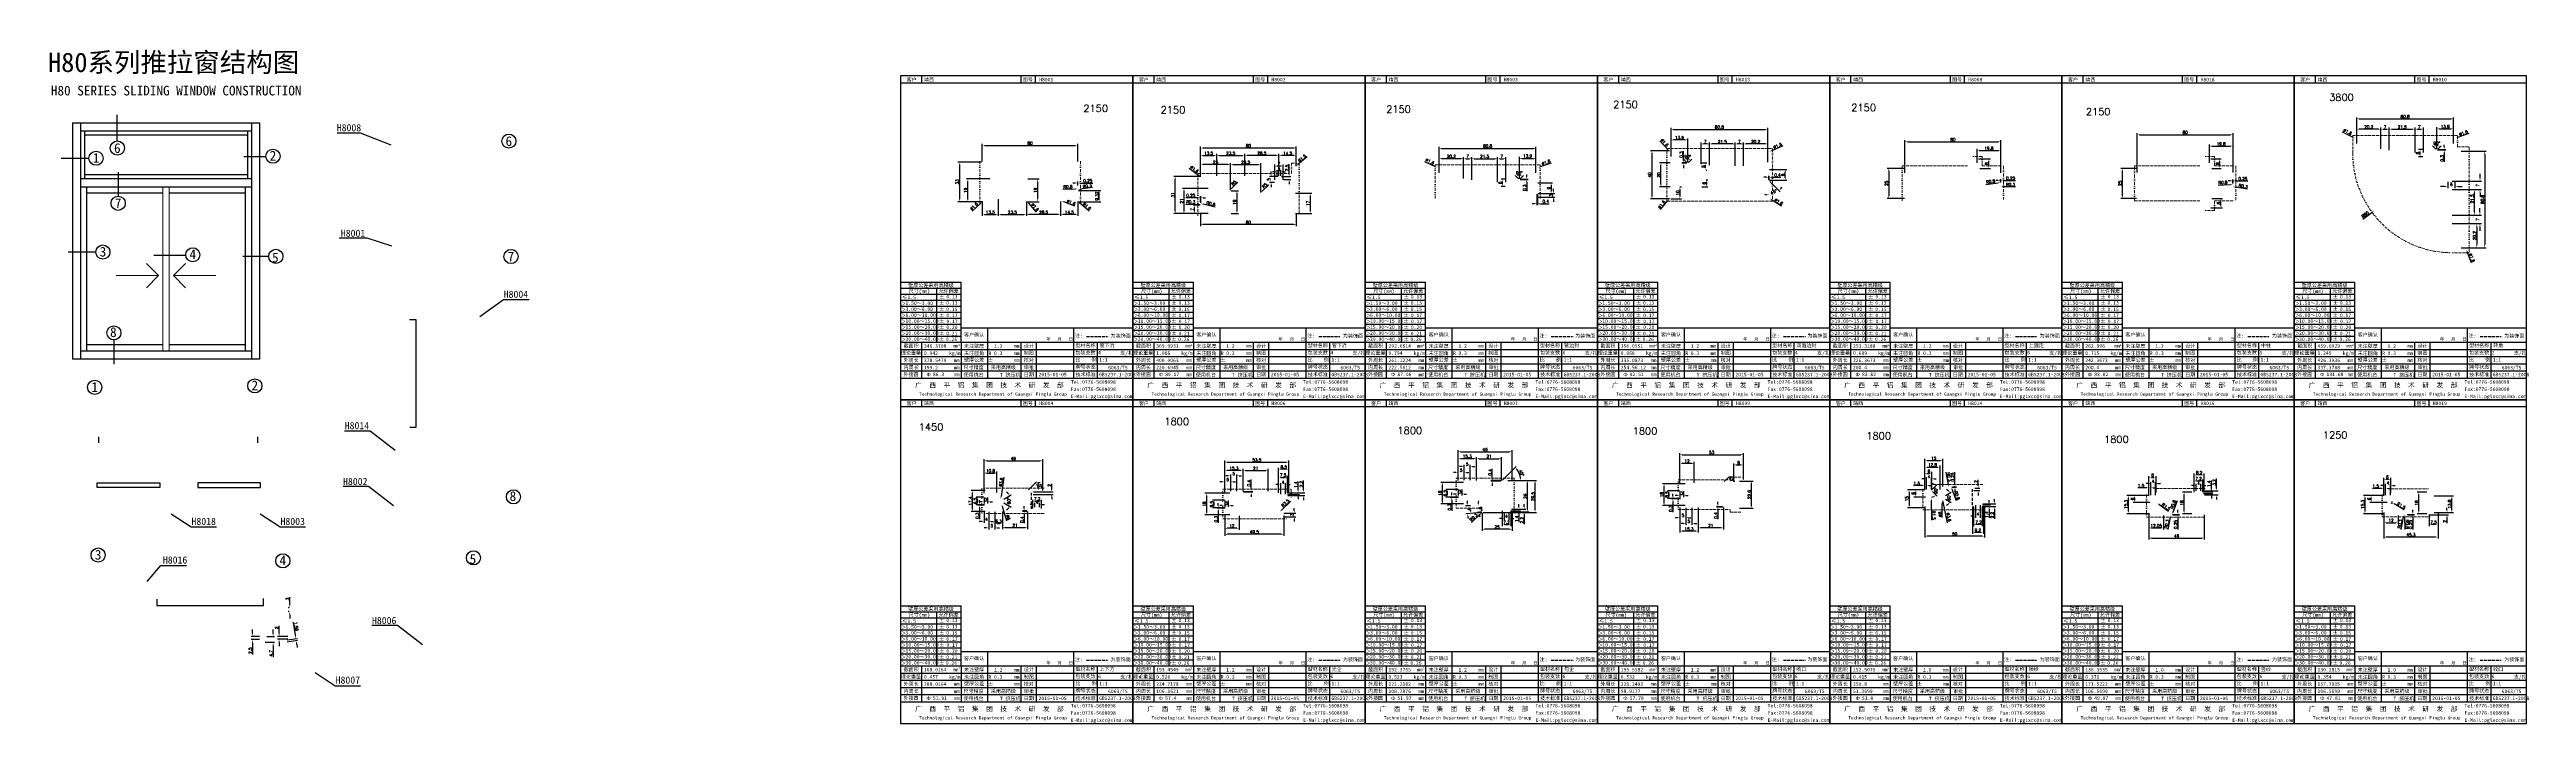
# Model space of a CAD drawing. Header units: millimetres. Extents: x -691 to 1378, y -267 to 296.
import ezdxf

# ---------------------------------------------------------------- set-up
doc = ezdxf.new("R2010")
doc.units = ezdxf.units.MM
doc.header["$MEASUREMENT"] = 0
doc.linetypes.add('DASHED', pattern=[0.75, 0.5, -0.25])
doc.linetypes.add('DIVIDEX2', pattern=[63.5, 25.4, -12.7, 0, -12.7, 0, -12.7])
doc.layers.add('7 剖', color=3, linetype='Continuous', lineweight=13)
doc.layers.add('图层1', color=4, linetype='DIVIDEX2', lineweight=15)
doc.layers.add('DIM', color=1, linetype='Continuous')
doc.layers.add('标注层', color=3, linetype='Continuous')
doc.styles.add('LT2.5', font='SimSun.ttf', dxfattribs={"height": 2.5})
doc.styles.add('LT3', font='SimSun.ttf', dxfattribs={"height": 3})
doc.styles.add('LT4', font='SimSun.ttf', dxfattribs={"height": 4})
doc.styles.get("Standard").update_dxf_attribs({"font": 'txt', "bigfont": 'gbcbig.shx'})
doc.dimstyles.new('ISO-25', dxfattribs={"dimtxt": 2.5, "dimasz": 2, "dimexe": 1.25, "dimexo": 0.625, "dimtad": 1, "dimdsep": 46, "dimtxsty": 'Standard', "dimcen": 0, "dimadec": 0, "dimazin": 0, "dimtfac": 1, "dimtofl": 0, "dimtmove": 0, "dimatfit": 3, "dimfxl": 1, "dimarcsym": 0})
doc.dimstyles.new('ISO-25$0', dxfattribs={"dimtxt": 2.5, "dimasz": 3, "dimexe": 1.25, "dimexo": 0.625, "dimtad": 1, "dimdsep": 46, "dimtxsty": 'Standard', "dimcen": 2.5, "dimadec": 1, "dimazin": 0, "dimtfac": 1, "dimtofl": 0, "dimtmove": 0, "dimatfit": 0, "dimfxl": 1, "dimtvp": 0.1, "dimarcsym": 0})

# ---------------------------------------------------------------- blocks, each defined once
blk = doc.blocks.new('1')
for p, q in [((196, 278.6), (2, 278.6)), ((2, 278.6), (2, 8.5)), ((196, 272.6), (2, 272.6)), ((19.5, 278.6), (19.5, 272.6)), ((102.5, 278.6), (102.5, 272.6)), ((114.4, 278.6), (114.4, 272.6)), ((196, 8.5), (196, 278.6)), ((52.5, 68.5), (196, 68.5)), ((74.5, 68.5), (74.5, 26.5)), ((146.5, 68.5), (146.5, 26.5)), ((2, 56.5), (196, 56.5)), ((2, 50.5), (196, 50.5)), ((2, 44.5), (196, 44.5)), ((19.5, 56.5), (19.5, 26.5)), ((52.5, 56.5), (52.5, 26.5)), ((102.5, 56.5), (102.5, 26.5)), ((115.3, 56.5), (115.3, 26.5)), ((166.1, 56.5), (166.1, 26.5)), ((2, 38.5), (196, 38.5)), ((2, 32.5), (196, 32.5)), ((2, 26.5), (196, 26.5)), ((2, 8.5), (196, 8.5))]:
    blk.add_line(p, q)
at = {"ltscale": 0.1}
for p, q in [((2, 106.5), (52.5, 106.5)), ((52.5, 56.5), (52.5, 106.5)), ((2, 101.5), (52.5, 101.5)), ((2, 96.5), (52.5, 96.5)), ((2, 91.5), (52.5, 91.5)), ((2, 86.5), (52.5, 86.5)), ((2, 86.5), (52.5, 86.5)), ((32, 101.5), (32, 56.5)), ((2, 81.5), (52.5, 81.5)), ((2, 76.5), (52.5, 76.5)), ((2, 71.5), (52.5, 71.5)), ((2, 66.5), (52.5, 66.5)), ((2, 61.5), (52.5, 61.5))]:
    blk.add_line(p, q, dxfattribs=at)
at = {"linetype": 'DIVIDEX2', "ltscale": 0.1}
blk.add_line((157.3, 61.3), (175.7, 61.3), dxfattribs=at)
for s, height, style, p in [('客户', 3, 'LT3', (7, 274.1)), ('图号', 3, 'LT3', (104.1, 274.1)), ('客户确认', 3, 'LT3', (55, 61.3)), ('理论重量', 3, 'LT3', (2.2, 46)), ('截面积', 3, 'LT3', (4.5, 52)), ('外周长', 3, 'LT3', (4.5, 40)), ('kg/m', 3, 'LT3', (42.5, 45.9)), ('mm', 3, 'LT3', (45.5, 51.9)), ('mm', 3, 'LT3', (46.5, 39.9)), ('2', 1.8, 'LT3', (50.2, 53.3)), ('未注壁厚', 3, 'LT3', (55, 51.8)), ('未注圆角', 3, 'LT3', (55, 45.8)), ('壁厚公差', 3, 'LT3', (55, 40.3)), ('R', 3, 'LT3', (75.4, 45.8)), ('mm', 3, 'LT3', (96.5, 51.8)), ('mm', 3, 'LT3', (96.5, 45.8)), ('设计', 3, 'LT3', (104.9, 52)), ('制图', 3, 'LT3', (104.9, 46)), ('核对', 3, 'LT3', (104.9, 40)), ('年   月   日', 2.5, 'LT3', (123.7, 57.8)), ('包装支数', 3, 'LT3', (148, 46.3)), ('型材名称', 3, 'LT3', (148, 52.3)), ('比    例', 3, 'LT3', (147.9, 40.3)), ('外接圆 ', 3, 'LT3', (4.4, 28.1)), ('内周长', 3, 'LT3', (4.5, 34)), ('广  西  平  铝  集  团  技  术  研  发  部', 4, 'LT4', (14.1, 18.7)), ('Φ', 3, 'LT3', (23.5, 28.1)), ('mm', 3, 'LT3', (46.5, 33.9)), ('mm', 3, 'LT3', (46.6, 28.1)), ('使用机台', 3, 'LT3', (54.6, 27.9)), ('日期', 3, 'LT3', (104.9, 28)), ('Tel:0776-5608098', 3, 'LT3', (144.2, 21.8)), ('牌号状态', 3, 'LT3', (148.1, 34.3)), ('技术标准', 3, 'LT3', (148.1, 28)), ('GB5237.1-2008', 3, 'LT3', (167.8, 28)), ('Technological Research Department of Guangxi Pinglu Group', 2.764, 'LT2.5', (17.6, 11.8)), ('Fax:0776-5608098', 3, 'LT3', (144.2, 15.8)), ('E-Mail:pglxcc@sina.com', 3, 'LT3', (144.2, 9.8))]:
    blk.add_text(s, height=height, dxfattribs=dict(style=style)).set_placement(p)
at = {"ltscale": 0.1, "style": 'LT3'}
for s, p in [('壁厚公差采用', (8.4, 102.5)), ('高精级', (33.8, 102.5)), ('≤1.5', (3.1, 92.5)), ('3.00～6.00', (6.1, 82.6)), ('1.50～3.00', (6.1, 87.6)), ('尺寸(mm)', (8.8, 97.6)), ('允许偏差', (33.7, 97.7)), ('±', (34, 87.6)), ('±', (34, 82.5)), ('±', (34, 92.8)), ('0.13', (40.1, 87.8)), ('0.15', (40.1, 82.5)), ('0.13', (40.2, 93)), ('6.00～10.00', (6.1, 77.6)), ('20.00～30.00', (6.1, 62.6)), ('10.00～15.00', (6.1, 72.6)), ('15.00～20.00', (6.1, 67.6)), ('±', (33.9, 77.4)), ('±', (33.9, 72.6)), ('±', (33.9, 67.4)), ('±', (34, 62.3)), ('0.17', (40.2, 77.4)), ('0.20', (40.2, 67.5)), ('0.21', (40.1, 62.3)), ('0.17', (40.3, 72.4)), ('注:', (147.6, 60.4)), ('为装饰面', (177.4, 60.4)), ('30.00～40.00', (6.1, 57.6)), ('±', (33.9, 57.5)), ('0.26', (39.8, 57.5)), ('±', (74.8, 40.2)), ('mm', (96.7, 40)), ('支/扎', (185.4, 46)), ('尺寸精度', (54.6, 33.9)), ('采用高精级', (77.3, 34)), ('T 挤压机', (84.9, 27.7)), ('审批', (105.1, 33.8)), ('6063/T5', (175.3, 33.8))]:
    blk.add_text(s, height=3, dxfattribs=at).set_placement(p)
for p in [(2.9, 91.2), (2.9, 86.2), (2.9, 81.2), (2.9, 76.2), (2.9, 71.2), (2.9, 66.2), (2.9, 61.2)]:
    blk.add_text('∧', height=3, rotation=270, dxfattribs=at).set_placement(p)
at = {"style": 'LT3', "flags": 12}
for tag, p in [('客户', (21.5, 274.1)), ('图号', (117.8, 274.1)), ('截面积', (21.5, 51.9)), ('理论重量', (21.5, 45.9)), ('外周长', (21.5, 39.9)), ('未注壁厚', (80, 51.8)), ('未注圆角', (80, 45.8)), ('壁厚公差', (80, 40)), ('设计', (117.3, 52)), ('制图', (117.3, 46)), ('核对', (117.3, 40)), ('包装支数', (166.9, 46.3)), ('比例', (167.8, 40.3)), ('型材名称', (168.1, 52.3)), ('内周长', (21.5, 33.9)), ('外接圆D', (29, 28.1)), ('使用机台', (74.9, 27.7)), ('审批', (117.3, 33.9)), ('日期', (117.3, 28))]:
    blk.add_attdef(tag, p, '', height=3, dxfattribs=at)
blk = doc.blocks.new('*D4')
at = {"layer": 'Defpoints', "color": 0, "transparency": 16777216}
for p in [(168.3, 215.6), (88.3, 201.7), (168.3, 201.7)]:
    blk.add_point(p, dxfattribs=at)
at = {"layer": 'DIM', "color": 0, "lineweight": -2, "transparency": 16777216}
for p, q in [((88.3, 202.3), (88.3, 216.9)), ((90.3, 215.6), (166.3, 215.6)), ((168.3, 202.3), (168.3, 216.9))]:
    blk.add_line(p, q, dxfattribs=at)
at = {"layer": 'DIM', "color": 0, "transparency": 16777216}
for points in [[(90.3, 215.9), (90.3, 215.3), (88.3, 215.6)], [(166.3, 215.9), (166.3, 215.3), (168.3, 215.6)]]:
    blk.add_solid(points, dxfattribs=at)
at = {"layer": 'DIM', "color": 0, "transparency": 16777216, "insert": (128.3, 217.5), "char_height": 2.5, "attachment_point": 5}
blk.add_mtext('80', dxfattribs=at)
blk = doc.blocks.new('*D5')
at = {"layer": 'Defpoints', "color": 0, "transparency": 16777216}
for p in [(88.3, 201.7), (69.3, 168.7), (89.1, 168.7)]:
    blk.add_point(p, dxfattribs=at)
at = {"layer": 'DIM', "color": 0, "lineweight": -2, "transparency": 16777216}
for p, q in [((87.7, 201.7), (68.1, 201.7)), ((69.3, 199.7), (69.3, 170.7)), ((88.5, 168.7), (68.1, 168.7))]:
    blk.add_line(p, q, dxfattribs=at)
at = {"layer": 'DIM', "color": 0, "transparency": 16777216}
for points in [[(69, 199.7), (69.6, 199.7), (69.3, 201.7)], [(69, 170.7), (69.6, 170.7), (69.3, 168.7)]]:
    blk.add_solid(points, dxfattribs=at)
at = {"layer": 'DIM', "color": 0, "transparency": 16777216, "insert": (67.4, 185.2), "char_height": 2.5, "attachment_point": 5, "rotation": 90}
blk.add_mtext('33', dxfattribs=at)
blk = doc.blocks.new('*D6')
at = {"layer": 'Defpoints', "color": 0, "transparency": 16777216}
for p in [(76.4, 187.7), (95.4, 187.7), (89.1, 168.7)]:
    blk.add_point(p, dxfattribs=at)
at = {"layer": 'DIM', "color": 0, "lineweight": -2, "transparency": 16777216}
for p, q in [((94.8, 187.7), (75.1, 187.7)), ((88.5, 168.7), (75.1, 168.7)), ((76.4, 170.7), (76.4, 185.7))]:
    blk.add_line(p, q, dxfattribs=at)
at = {"layer": 'DIM', "color": 0, "transparency": 16777216}
for points in [[(76, 185.7), (76.7, 185.7), (76.4, 187.7)], [(76, 170.7), (76.7, 170.7), (76.4, 168.7)]]:
    blk.add_solid(points, dxfattribs=at)
at = {"layer": 'DIM', "color": 0, "transparency": 16777216, "insert": (74.5, 178.2), "char_height": 2.5, "attachment_point": 5, "rotation": 90}
blk.add_mtext('19', dxfattribs=at)
blk = doc.blocks.new('*D7')
at = {"layer": 'Defpoints', "color": 0, "transparency": 16777216}
for p in [(88.3, 169.5), (101.8, 171.5), (101.8, 158.1)]:
    blk.add_point(p, dxfattribs=at)
at = {"layer": 'DIM', "color": 0, "lineweight": -2, "transparency": 16777216}
for p, q in [((88.3, 168.9), (88.3, 156.8)), ((101.8, 170.9), (101.8, 156.8)), ((90.3, 158.1), (99.8, 158.1))]:
    blk.add_line(p, q, dxfattribs=at)
at = {"layer": 'DIM', "color": 0, "transparency": 16777216}
for points in [[(90.3, 158.4), (90.3, 157.7), (88.3, 158.1)], [(99.8, 158.4), (99.8, 157.7), (101.8, 158.1)]]:
    blk.add_solid(points, dxfattribs=at)
at = {"layer": 'DIM', "color": 0, "transparency": 16777216, "insert": (95.1, 159.9), "char_height": 2.5, "attachment_point": 5}
blk.add_mtext('13.5', dxfattribs=at)
blk = doc.blocks.new('*D8')
at = {"layer": 'Defpoints', "color": 0, "transparency": 16777216}
for p in [(101.8, 171.5), (125.3, 169.5), (125.3, 158.1)]:
    blk.add_point(p, dxfattribs=at)
at = {"layer": 'DIM', "color": 0, "lineweight": -2, "transparency": 16777216}
for p, q in [((101.8, 170.9), (101.8, 156.8)), ((125.3, 168.9), (125.3, 156.8)), ((103.8, 158.1), (123.3, 158.1))]:
    blk.add_line(p, q, dxfattribs=at)
at = {"layer": 'DIM', "color": 0, "transparency": 16777216}
for points in [[(103.8, 158.4), (103.8, 157.7), (101.8, 158.1)], [(123.3, 158.4), (123.3, 157.7), (125.3, 158.1)]]:
    blk.add_solid(points, dxfattribs=at)
at = {"layer": 'DIM', "color": 0, "transparency": 16777216, "insert": (113.6, 159.9), "char_height": 2.5, "attachment_point": 5}
blk.add_mtext('23.5', dxfattribs=at)
blk = doc.blocks.new('*D9')
at = {"layer": 'Defpoints', "color": 0, "transparency": 16777216}
for p in [(125.3, 169.5), (153.8, 169.5), (125.3, 158.1)]:
    blk.add_point(p, dxfattribs=at)
at = {"layer": 'DIM', "color": 0, "lineweight": -2, "transparency": 16777216}
for p, q in [((125.3, 168.9), (125.3, 156.8)), ((153.8, 168.9), (153.8, 156.8)), ((151.8, 158.1), (127.3, 158.1))]:
    blk.add_line(p, q, dxfattribs=at)
at = {"layer": 'DIM', "color": 0, "transparency": 16777216}
for points in [[(127.3, 158.4), (127.3, 157.7), (125.3, 158.1)], [(151.8, 158.4), (151.8, 157.7), (153.8, 158.1)]]:
    blk.add_solid(points, dxfattribs=at)
at = {"layer": 'DIM', "color": 0, "transparency": 16777216, "insert": (139.6, 159.9), "char_height": 2.5, "attachment_point": 5}
blk.add_mtext('28.5', dxfattribs=at)
blk = doc.blocks.new('*D10')
at = {"layer": 'Defpoints', "color": 0, "transparency": 16777216}
for p in [(153.8, 169.5), (168.3, 169.5), (153.8, 158.1)]:
    blk.add_point(p, dxfattribs=at)
at = {"layer": 'DIM', "color": 0, "lineweight": -2, "transparency": 16777216}
for p, q in [((153.8, 168.9), (153.8, 156.8)), ((168.3, 168.9), (168.3, 156.8)), ((166.3, 158.1), (155.8, 158.1))]:
    blk.add_line(p, q, dxfattribs=at)
at = {"layer": 'DIM', "color": 0, "transparency": 16777216}
for points in [[(155.8, 158.4), (155.8, 157.7), (153.8, 158.1)], [(166.3, 158.4), (166.3, 157.7), (168.3, 158.1)]]:
    blk.add_solid(points, dxfattribs=at)
at = {"layer": 'DIM', "color": 0, "transparency": 16777216, "insert": (161.1, 159.9), "char_height": 2.5, "attachment_point": 5}
blk.add_mtext('14.5', dxfattribs=at)
blk = doc.blocks.new('*D11')
at = {"layer": 'Defpoints', "color": 0, "transparency": 16777216}
for p in [(88.6, 169), (89.7, 170.1)]:
    blk.add_point(p, dxfattribs=at)
at = {"layer": 'DIM', "color": 0, "lineweight": -2, "transparency": 16777216}
blk.add_line((79.9, 160.7), (87.1, 167.6), dxfattribs=at)
at = {"layer": 'DIM', "color": 0, "transparency": 16777216}
blk.add_solid([(86.9, 167.8), (87.3, 167.3), (88.6, 169)], dxfattribs=at)
at = {"layer": 'DIM', "color": 0, "transparency": 16777216, "insert": (81.5, 164.8), "char_height": 2.5, "attachment_point": 5, "rotation": 43.794}
blk.add_mtext('∅1.6', dxfattribs=at)
blk = doc.blocks.new('*D12')
at = {"layer": 'Defpoints', "color": 0, "transparency": 16777216}
for p in [(124.8, 170.1), (125.9, 168.9)]:
    blk.add_point(p, dxfattribs=at)
at = {"layer": 'DIM', "color": 0, "lineweight": -2, "transparency": 16777216}
blk.add_line((133.7, 159.9), (127.2, 167.4), dxfattribs=at)
at = {"layer": 'DIM', "color": 0, "transparency": 16777216}
blk.add_solid([(127.4, 167.6), (126.9, 167.2), (125.9, 168.9)], dxfattribs=at)
at = {"layer": 'DIM', "color": 0, "transparency": 16777216, "insert": (132.5, 164.2), "char_height": 2.5, "attachment_point": 5, "rotation": 311.1905}
blk.add_mtext('∅1.6', dxfattribs=at)
blk = doc.blocks.new('*D13')
at = {"layer": 'Defpoints', "color": 0, "transparency": 16777216}
for p in [(153.1, 169.8), (154.6, 169.2)]:
    blk.add_point(p, dxfattribs=at)
at = {"layer": 'DIM', "color": 0, "lineweight": -2, "transparency": 16777216}
blk.add_line((165.7, 164.9), (156.4, 168.5), dxfattribs=at)
at = {"layer": 'DIM', "color": 0, "transparency": 16777216}
blk.add_solid([(156.6, 168.8), (156.3, 168.2), (154.6, 169.2)], dxfattribs=at)
at = {"layer": 'DIM', "color": 0, "transparency": 16777216, "insert": (162.7, 168.1), "char_height": 2.5, "attachment_point": 5, "rotation": 338.5978}
blk.add_mtext('∅1.6', dxfattribs=at)
blk = doc.blocks.new('*D14')
at = {"layer": 'Defpoints', "color": 0, "transparency": 16777216}
for p in [(166.9, 170), (168.1, 169)]:
    blk.add_point(p, dxfattribs=at)
at = {"layer": 'DIM', "color": 0, "lineweight": -2, "transparency": 16777216}
blk.add_line((177.8, 160.9), (169.7, 167.7), dxfattribs=at)
at = {"layer": 'DIM', "color": 0, "transparency": 16777216}
blk.add_solid([(169.9, 168), (169.5, 167.5), (168.1, 169)], dxfattribs=at)
at = {"layer": 'DIM', "color": 0, "transparency": 16777216, "insert": (175.9, 164.9), "char_height": 2.5, "attachment_point": 5, "rotation": 319.9675}
blk.add_mtext('∅1.6', dxfattribs=at)
blk = doc.blocks.new('*D15')
at = {"layer": 'Defpoints', "color": 0, "transparency": 16777216}
for p in [(167.5, 168.7), (168.1, 178), (186.1, 178)]:
    blk.add_point(p, dxfattribs=at)
at = {"layer": 'DIM', "color": 0, "lineweight": -2, "transparency": 16777216}
for p, q in [((168.2, 168.7), (187.3, 168.7)), ((168.7, 178), (187.3, 178)), ((186.1, 170.7), (186.1, 176))]:
    blk.add_line(p, q, dxfattribs=at)
at = {"layer": 'DIM', "color": 0, "transparency": 16777216}
for points in [[(185.7, 176), (186.4, 176), (186.1, 178)], [(185.7, 170.7), (186.4, 170.7), (186.1, 168.7)]]:
    blk.add_solid(points, dxfattribs=at)
at = {"layer": 'DIM', "color": 0, "transparency": 16777216, "insert": (184.2, 173.4), "char_height": 2.5, "attachment_point": 5, "rotation": 90}
blk.add_mtext('9.32', dxfattribs=at)
blk = doc.blocks.new('*D16')
at = {"layer": 'Defpoints', "color": 0, "transparency": 16777216}
for p in [(168.1, 182.2), (168.3, 184.3), (168.3, 181.5)]:
    blk.add_point(p, dxfattribs=at)
at = {"layer": 'DIM', "color": 0, "lineweight": -2, "transparency": 16777216}
for p, q in [((166.1, 184.3), (164.1, 184.3)), ((168.1, 182.8), (168.1, 185.6)), ((168.3, 182.1), (168.3, 185.6)), ((170.3, 184.3), (180.7, 184.3))]:
    blk.add_line(p, q, dxfattribs=at)
at = {"layer": 'DIM', "color": 0, "transparency": 16777216}
for points in [[(166.1, 184.7), (166.1, 184), (168.1, 184.3)], [(170.3, 184.7), (170.3, 184), (168.3, 184.3)]]:
    blk.add_solid(points, dxfattribs=at)
at = {"layer": 'DIM', "color": 0, "transparency": 16777216, "insert": (176.5, 186.2), "char_height": 2.5, "attachment_point": 5}
blk.add_mtext('0.25', dxfattribs=at)
blk = doc.blocks.new('*D17')
at = {"layer": 'Defpoints', "color": 0, "transparency": 16777216}
for p in [(168.1, 179.4), (168.9, 179.4)]:
    blk.add_point(p, dxfattribs=at)
at = {"layer": 'DIM', "color": 0, "lineweight": -2, "transparency": 16777216}
blk.add_line((155.7, 179.1), (166.1, 179.4), dxfattribs=at)
at = {"layer": 'DIM', "color": 0, "transparency": 16777216}
blk.add_solid([(166.1, 179.7), (166.1, 179), (168.1, 179.4)], dxfattribs=at)
at = {"layer": 'DIM', "color": 0, "transparency": 16777216, "insert": (159.9, 181.1), "char_height": 2.5, "attachment_point": 5, "rotation": 1.2813}
blk.add_mtext('R0.8', dxfattribs=at)
blk = doc.blocks.new('*D18')
at = {"layer": 'Defpoints', "color": 0, "transparency": 16777216}
for p in [(168, 178.7), (168.3, 178.8)]:
    blk.add_point(p, dxfattribs=at)
at = {"layer": 'DIM', "color": 0, "lineweight": -2, "transparency": 16777216}
blk.add_line((180.5, 180.5), (170.3, 179.1), dxfattribs=at)
at = {"layer": 'DIM', "color": 0, "transparency": 16777216}
blk.add_solid([(170.3, 179.4), (170.4, 178.7), (168.3, 178.8)], dxfattribs=at)
at = {"layer": 'DIM', "color": 0, "transparency": 16777216, "insert": (176.1, 181.8), "char_height": 2.5, "attachment_point": 5, "rotation": 8.0682}
blk.add_mtext('R0.3', dxfattribs=at)
blk = doc.blocks.new('*D19')
at = {"layer": 'Defpoints', "color": 0, "transparency": 16777216}
for p in [(270.7, 158.8), (270.7, 149.6), (350.7, 158.8)]:
    blk.add_point(p, dxfattribs=at)
at = {"layer": 'DIM', "color": 0, "lineweight": -2, "transparency": 16777216}
for p, q in [((270.7, 158.2), (270.7, 148.3)), ((348.7, 149.6), (272.7, 149.6)), ((350.7, 158.2), (350.7, 148.3))]:
    blk.add_line(p, q, dxfattribs=at)
at = {"layer": 'DIM', "color": 0, "transparency": 16777216}
for points in [[(272.7, 149.9), (272.7, 149.2), (270.7, 149.6)], [(348.7, 149.9), (348.7, 149.2), (350.7, 149.6)]]:
    blk.add_solid(points, dxfattribs=at)
at = {"layer": 'DIM', "color": 0, "transparency": 16777216, "insert": (310.7, 151.5), "char_height": 2.5, "attachment_point": 5}
blk.add_mtext('80', dxfattribs=at)
blk = doc.blocks.new('*D20')
at = {"layer": 'Defpoints', "color": 0, "transparency": 16777216}
for p in [(249.6, 189.8), (271.5, 189.8), (270.7, 158.8)]:
    blk.add_point(p, dxfattribs=at)
at = {"layer": 'DIM', "color": 0, "lineweight": -2, "transparency": 16777216}
for p, q in [((270.9, 189.8), (248.3, 189.8)), ((249.6, 160.8), (249.6, 187.8)), ((270.1, 158.8), (248.3, 158.8))]:
    blk.add_line(p, q, dxfattribs=at)
at = {"layer": 'DIM', "color": 0, "transparency": 16777216}
for points in [[(249.2, 187.8), (249.9, 187.8), (249.6, 189.8)], [(249.2, 160.8), (249.9, 160.8), (249.6, 158.8)]]:
    blk.add_solid(points, dxfattribs=at)
at = {"layer": 'DIM', "color": 0, "transparency": 16777216, "insert": (247.7, 174.3), "char_height": 2.5, "attachment_point": 5, "rotation": 90}
blk.add_mtext('31', dxfattribs=at)
blk = doc.blocks.new('*D21')
at = {"layer": 'Defpoints', "color": 0, "transparency": 16777216}
for p in [(277.7, 179.8), (256.9, 158.8), (277.7, 158.8)]:
    blk.add_point(p, dxfattribs=at)
at = {"layer": 'DIM', "color": 0, "lineweight": -2, "transparency": 16777216}
for p, q in [((277.1, 179.8), (255.6, 179.8)), ((256.9, 177.8), (256.9, 160.8)), ((277.1, 158.8), (255.6, 158.8))]:
    blk.add_line(p, q, dxfattribs=at)
at = {"layer": 'DIM', "color": 0, "transparency": 16777216}
for points in [[(256.5, 177.8), (257.2, 177.8), (256.9, 179.8)], [(256.5, 160.8), (257.2, 160.8), (256.9, 158.8)]]:
    blk.add_solid(points, dxfattribs=at)
at = {"layer": 'DIM', "color": 0, "transparency": 16777216, "insert": (255, 169.3), "char_height": 2.5, "attachment_point": 5, "rotation": 90}
blk.add_mtext('21', dxfattribs=at)
blk = doc.blocks.new('*D22')
at = {"layer": 'Defpoints', "color": 0, "transparency": 16777216}
for p in [(284.2, 207.3), (270.7, 189), (284.2, 189.8)]:
    blk.add_point(p, dxfattribs=at)
at = {"layer": 'DIM', "color": 0, "lineweight": -2, "transparency": 16777216}
for p, q in [((270.7, 189.6), (270.7, 208.6)), ((272.7, 207.3), (282.2, 207.3)), ((284.2, 190.4), (284.2, 208.6))]:
    blk.add_line(p, q, dxfattribs=at)
at = {"layer": 'DIM', "color": 0, "transparency": 16777216}
for points in [[(272.7, 207.7), (272.7, 207), (270.7, 207.3)], [(282.2, 207.7), (282.2, 207), (284.2, 207.3)]]:
    blk.add_solid(points, dxfattribs=at)
at = {"layer": 'DIM', "color": 0, "transparency": 16777216, "insert": (277.4, 209.2), "char_height": 2.5, "attachment_point": 5}
blk.add_mtext('13.5', dxfattribs=at)
blk = doc.blocks.new('*D23')
at = {"layer": 'Defpoints', "color": 0, "transparency": 16777216}
for p in [(307.7, 207.3), (284.2, 189.8), (307.7, 189.8)]:
    blk.add_point(p, dxfattribs=at)
at = {"layer": 'DIM', "color": 0, "lineweight": -2, "transparency": 16777216}
for p, q in [((284.2, 190.4), (284.2, 208.6)), ((286.2, 207.3), (305.7, 207.3)), ((307.7, 190.4), (307.7, 208.6))]:
    blk.add_line(p, q, dxfattribs=at)
at = {"layer": 'DIM', "color": 0, "transparency": 16777216}
for points in [[(286.2, 207.7), (286.2, 207), (284.2, 207.3)], [(305.7, 207.7), (305.7, 207), (307.7, 207.3)]]:
    blk.add_solid(points, dxfattribs=at)
at = {"layer": 'DIM', "color": 0, "transparency": 16777216, "insert": (295.9, 209.2), "char_height": 2.5, "attachment_point": 5}
blk.add_mtext('23.5', dxfattribs=at)
blk = doc.blocks.new('*D24')
at = {"layer": 'Defpoints', "color": 0, "transparency": 16777216}
for p in [(307.7, 207.3), (307.7, 189.8), (336.2, 189.8)]:
    blk.add_point(p, dxfattribs=at)
at = {"layer": 'DIM', "color": 0, "lineweight": -2, "transparency": 16777216}
for p, q in [((307.7, 190.4), (307.7, 208.6)), ((334.2, 207.3), (309.7, 207.3)), ((336.2, 190.4), (336.2, 208.6))]:
    blk.add_line(p, q, dxfattribs=at)
at = {"layer": 'DIM', "color": 0, "transparency": 16777216}
for points in [[(309.7, 207.7), (309.7, 207), (307.7, 207.3)], [(334.2, 207.7), (334.2, 207), (336.2, 207.3)]]:
    blk.add_solid(points, dxfattribs=at)
at = {"layer": 'DIM', "color": 0, "transparency": 16777216, "insert": (321.9, 209.2), "char_height": 2.5, "attachment_point": 5}
blk.add_mtext('28.5', dxfattribs=at)
blk = doc.blocks.new('*D25')
at = {"layer": 'Defpoints', "color": 0, "transparency": 16777216}
for p in [(336.2, 207.3), (336.2, 189.8), (350.7, 197.8)]:
    blk.add_point(p, dxfattribs=at)
at = {"layer": 'DIM', "color": 0, "lineweight": -2, "transparency": 16777216}
for p, q in [((336.2, 190.4), (336.2, 208.6)), ((348.7, 207.3), (338.2, 207.3)), ((350.7, 198.4), (350.7, 208.6))]:
    blk.add_line(p, q, dxfattribs=at)
at = {"layer": 'DIM', "color": 0, "transparency": 16777216}
for points in [[(338.2, 207.7), (338.2, 207), (336.2, 207.3)], [(348.7, 207.7), (348.7, 207), (350.7, 207.3)]]:
    blk.add_solid(points, dxfattribs=at)
at = {"layer": 'DIM', "color": 0, "transparency": 16777216, "insert": (343.4, 209.2), "char_height": 2.5, "attachment_point": 5}
blk.add_mtext('14.5', dxfattribs=at)
blk = doc.blocks.new('*D26')
at = {"layer": 'Defpoints', "color": 0, "transparency": 16777216}
for p in [(270.7, 213.5), (270.7, 189), (350.7, 198)]:
    blk.add_point(p, dxfattribs=at)
at = {"layer": 'DIM', "color": 0, "lineweight": -2, "transparency": 16777216}
for p, q in [((270.7, 189.6), (270.7, 214.8)), ((348.7, 213.5), (272.7, 213.5)), ((350.7, 198.6), (350.7, 214.8))]:
    blk.add_line(p, q, dxfattribs=at)
at = {"layer": 'DIM', "color": 0, "transparency": 16777216}
for points in [[(272.7, 213.9), (272.7, 213.2), (270.7, 213.5)], [(348.7, 213.9), (348.7, 213.2), (350.7, 213.5)]]:
    blk.add_solid(points, dxfattribs=at)
at = {"layer": 'DIM', "color": 0, "transparency": 16777216, "insert": (310.7, 215.4), "char_height": 2.5, "attachment_point": 5}
blk.add_mtext('80', dxfattribs=at)
blk = doc.blocks.new('*D27')
at = {"layer": 'Defpoints', "color": 0, "transparency": 16777216}
for p in [(295.7, 177.8), (295.7, 158.8), (301.1, 158.8)]:
    blk.add_point(p, dxfattribs=at)
at = {"layer": 'DIM', "color": 0, "lineweight": -2, "transparency": 16777216}
for p, q in [((296.3, 177.8), (302.3, 177.8)), ((301.1, 175.8), (301.1, 160.8)), ((296.3, 158.8), (302.3, 158.8))]:
    blk.add_line(p, q, dxfattribs=at)
at = {"layer": 'DIM', "color": 0, "transparency": 16777216}
for points in [[(300.8, 175.8), (301.4, 175.8), (301.1, 177.8)], [(300.8, 160.8), (301.4, 160.8), (301.1, 158.8)]]:
    blk.add_solid(points, dxfattribs=at)
at = {"layer": 'DIM', "color": 0, "transparency": 16777216, "insert": (299.2, 168.3), "char_height": 2.5, "attachment_point": 5, "rotation": 90}
blk.add_mtext('19', dxfattribs=at)
blk = doc.blocks.new('*D28')
at = {"layer": 'Defpoints', "color": 0, "transparency": 16777216}
for p in [(349.5, 175.8), (349.5, 158.8), (362.3, 158.8)]:
    blk.add_point(p, dxfattribs=at)
at = {"layer": 'DIM', "color": 0, "lineweight": -2, "transparency": 16777216}
for p, q in [((350.1, 175.8), (363.6, 175.8)), ((362.3, 173.8), (362.3, 160.8)), ((350.1, 158.8), (363.6, 158.8))]:
    blk.add_line(p, q, dxfattribs=at)
at = {"layer": 'DIM', "color": 0, "transparency": 16777216}
for points in [[(362, 173.8), (362.6, 173.8), (362.3, 175.8)], [(362, 160.8), (362.6, 160.8), (362.3, 158.8)]]:
    blk.add_solid(points, dxfattribs=at)
at = {"layer": 'DIM', "color": 0, "transparency": 16777216, "insert": (360.4, 167.3), "char_height": 2.5, "attachment_point": 5, "rotation": 90}
blk.add_mtext('17', dxfattribs=at)
blk = doc.blocks.new('*D29')
at = {"layer": 'Defpoints', "color": 0, "transparency": 16777216}
for p in [(270.8, 189.5), (272.1, 188.5)]:
    blk.add_point(p, dxfattribs=at)
at = {"layer": 'DIM', "color": 0, "lineweight": -2, "transparency": 16777216}
blk.add_line((261.3, 196.7), (269.3, 190.7), dxfattribs=at)
at = {"layer": 'DIM', "color": 0, "transparency": 16777216}
blk.add_solid([(269.5, 190.9), (269.1, 190.4), (270.8, 189.5)], dxfattribs=at)
at = {"layer": 'DIM', "color": 0, "transparency": 16777216, "insert": (265.6, 195.8), "char_height": 2.5, "attachment_point": 5, "rotation": 322.9103}
blk.add_mtext('∅1.6', dxfattribs=at)
blk = doc.blocks.new('*D30')
at = {"layer": 'Defpoints', "color": 0, "transparency": 16777216}
for p in [(349.3, 197.5), (350.5, 198.5)]:
    blk.add_point(p, dxfattribs=at)
at = {"layer": 'DIM', "color": 0, "lineweight": -2, "transparency": 16777216}
blk.add_line((359.7, 206.1), (352, 199.8), dxfattribs=at)
at = {"layer": 'DIM', "color": 0, "transparency": 16777216}
blk.add_solid([(351.8, 200), (352.3, 199.5), (350.5, 198.5)], dxfattribs=at)
at = {"layer": 'DIM', "color": 0, "transparency": 16777216, "insert": (355.5, 205), "char_height": 2.5, "attachment_point": 5, "rotation": 39.4704}
blk.add_mtext('∅1.6', dxfattribs=at)
blk = doc.blocks.new('*D31')
at = {"layer": 'Defpoints', "color": 0, "transparency": 16777216}
for p in [(270.7, 199.8), (270.7, 189), (295.7, 177.8)]:
    blk.add_point(p, dxfattribs=at)
at = {"layer": 'DIM', "color": 0, "lineweight": -2, "transparency": 16777216}
for p, q in [((270.7, 189.6), (270.7, 201)), ((293.7, 199.8), (272.7, 199.8)), ((295.7, 178.4), (295.7, 201))]:
    blk.add_line(p, q, dxfattribs=at)
at = {"layer": 'DIM', "color": 0, "transparency": 16777216}
for points in [[(272.7, 200.1), (272.7, 199.5), (270.7, 199.8)], [(293.7, 200.1), (293.7, 199.5), (295.7, 199.8)]]:
    blk.add_solid(points, dxfattribs=at)
at = {"layer": 'DIM', "color": 0, "transparency": 16777216, "insert": (283.2, 201.7), "char_height": 2.5, "attachment_point": 5}
blk.add_mtext('25', dxfattribs=at)
blk = doc.blocks.new('*D32')
at = {"layer": 'Defpoints', "color": 0, "transparency": 16777216}
for p in [(321.2, 199.8), (295.7, 177.8), (321.2, 175.8)]:
    blk.add_point(p, dxfattribs=at)
at = {"layer": 'DIM', "color": 0, "lineweight": -2, "transparency": 16777216}
for p, q in [((295.7, 178.4), (295.7, 201)), ((297.7, 199.8), (319.2, 199.8)), ((321.2, 176.4), (321.2, 201))]:
    blk.add_line(p, q, dxfattribs=at)
at = {"layer": 'DIM', "color": 0, "transparency": 16777216}
for points in [[(297.7, 200.1), (297.7, 199.5), (295.7, 199.8)], [(319.2, 200.1), (319.2, 199.5), (321.2, 199.8)]]:
    blk.add_solid(points, dxfattribs=at)
at = {"layer": 'DIM', "color": 0, "transparency": 16777216, "insert": (308.4, 201.7), "char_height": 2.5, "attachment_point": 5}
blk.add_mtext('25.5', dxfattribs=at)
blk = doc.blocks.new('*D33')
at = {"layer": 'Defpoints', "color": 0, "transparency": 16777216}
for p in [(291.7, 174.8), (295.2, 178.3)]:
    blk.add_point(p, dxfattribs=at)
at = {"layer": 'DIM', "color": 0, "lineweight": -2, "transparency": 16777216}
blk.add_line((301.8, 185), (296.6, 179.8), dxfattribs=at)
at = {"layer": 'DIM', "color": 0, "transparency": 16777216}
blk.add_solid([(296.4, 180), (296.8, 179.5), (295.2, 178.3)], dxfattribs=at)
at = {"layer": 'DIM', "color": 0, "transparency": 16777216, "insert": (298.6, 184.4), "char_height": 2.5, "attachment_point": 5, "rotation": 45.3306}
blk.add_mtext('R5', dxfattribs=at)
blk = doc.blocks.new('*D34')
at = {"layer": 'Defpoints', "color": 0, "transparency": 16777216}
for p in [(317.2, 172.8), (320.8, 176.2)]:
    blk.add_point(p, dxfattribs=at)
at = {"layer": 'DIM', "color": 0, "lineweight": -2, "transparency": 16777216}
blk.add_line((327.7, 182.7), (322.3, 177.6), dxfattribs=at)
at = {"layer": 'DIM', "color": 0, "transparency": 16777216}
blk.add_solid([(322.1, 177.8), (322.5, 177.3), (320.8, 176.2)], dxfattribs=at)
at = {"layer": 'DIM', "color": 0, "transparency": 16777216, "insert": (324.4, 182.2), "char_height": 2.5, "attachment_point": 5, "rotation": 43.2574}
blk.add_mtext('R5', dxfattribs=at)
blk = doc.blocks.new('*D35')
at = {"layer": 'Defpoints', "color": 0, "transparency": 16777216}
for p in [(332.7, 198.5), (332.7, 186.3), (339.7, 186.3)]:
    blk.add_point(p, dxfattribs=at)
at = {"layer": 'DIM', "color": 0, "lineweight": -2, "transparency": 16777216}
for p, q in [((332.7, 186.9), (332.7, 199.7)), ((337.7, 198.5), (334.7, 198.5)), ((339.7, 186.9), (339.7, 199.7))]:
    blk.add_line(p, q, dxfattribs=at)
at = {"layer": 'DIM', "color": 0, "transparency": 16777216}
for points in [[(334.7, 198.8), (334.7, 198.2), (332.7, 198.5)], [(337.7, 198.8), (337.7, 198.2), (339.7, 198.5)]]:
    blk.add_solid(points, dxfattribs=at)
at = {"layer": 'DIM', "color": 0, "transparency": 16777216, "insert": (336.2, 200.4), "char_height": 2.5, "attachment_point": 5}
blk.add_mtext('7', dxfattribs=at)
blk = doc.blocks.new('*D36')
at = {"layer": 'Defpoints', "color": 0, "transparency": 16777216}
for p in [(336.2, 189.8), (329.6, 184.8), (333.2, 184.8)]:
    blk.add_point(p, dxfattribs=at)
at = {"layer": 'DIM', "color": 0, "lineweight": -2, "transparency": 16777216}
for p, q in [((335.6, 189.8), (328.4, 189.8)), ((329.6, 191.8), (329.6, 193.8)), ((332.6, 184.8), (328.4, 184.8)), ((329.6, 182.8), (329.6, 180.8))]:
    blk.add_line(p, q, dxfattribs=at)
at = {"layer": 'DIM', "color": 0, "transparency": 16777216}
for points in [[(329.3, 191.8), (330, 191.8), (329.6, 189.8)], [(329.3, 182.8), (330, 182.8), (329.6, 184.8)]]:
    blk.add_solid(points, dxfattribs=at)
at = {"layer": 'DIM', "color": 0, "transparency": 16777216, "insert": (327.7, 187.3), "char_height": 2.5, "attachment_point": 5, "rotation": 90}
blk.add_mtext('5', dxfattribs=at)
blk = doc.blocks.new('*D37')
at = {"layer": 'Defpoints', "color": 0, "transparency": 16777216}
for p in [(334.7, 189.8), (337.7, 193.7), (337.7, 189.8)]:
    blk.add_point(p, dxfattribs=at)
at = {"layer": 'DIM', "color": 0, "lineweight": -2, "transparency": 16777216}
for p, q in [((332.7, 193.7), (330.7, 193.7)), ((334.7, 190.4), (334.7, 195)), ((337.7, 190.4), (337.7, 195)), ((339.7, 193.7), (341.7, 193.7))]:
    blk.add_line(p, q, dxfattribs=at)
at = {"layer": 'DIM', "color": 0, "transparency": 16777216}
for points in [[(332.7, 194.1), (332.7, 193.4), (334.7, 193.7)], [(339.7, 194.1), (339.7, 193.4), (337.7, 193.7)]]:
    blk.add_solid(points, dxfattribs=at)
at = {"layer": 'DIM', "color": 0, "transparency": 16777216, "insert": (336.2, 195.6), "char_height": 2.5, "attachment_point": 5}
blk.add_mtext('3', dxfattribs=at)
blk = doc.blocks.new('*D38')
at = {"layer": 'Defpoints', "color": 0, "transparency": 16777216}
for p in [(337.7, 189.8), (339.7, 187.3), (344.7, 189.8)]:
    blk.add_point(p, dxfattribs=at)
at = {"layer": 'DIM', "color": 0, "lineweight": -2, "transparency": 16777216}
for p, q in [((338.3, 189.8), (346, 189.8)), ((340.3, 187.3), (346, 187.3)), ((344.7, 191.8), (344.7, 200)), ((344.7, 185.3), (344.7, 183.3))]:
    blk.add_line(p, q, dxfattribs=at)
at = {"layer": 'DIM', "color": 0, "transparency": 16777216}
for points in [[(344.4, 191.8), (345, 191.8), (344.7, 189.8)], [(344.4, 185.3), (345, 185.3), (344.7, 187.3)]]:
    blk.add_solid(points, dxfattribs=at)
at = {"layer": 'DIM', "color": 0, "transparency": 16777216, "insert": (342.8, 196.9), "char_height": 2.5, "attachment_point": 5, "rotation": 90}
blk.add_mtext('2.5', dxfattribs=at)
blk = doc.blocks.new('*D39')
at = {"layer": 'Defpoints', "color": 0, "transparency": 16777216}
for p in [(265.7, 165.8), (270.9, 165.8), (270.7, 158.8)]:
    blk.add_point(p, dxfattribs=at)
at = {"layer": 'DIM', "color": 0, "lineweight": -2, "transparency": 16777216}
for p, q in [((270.3, 165.8), (264.5, 165.8)), ((270.1, 158.8), (264.5, 158.8)), ((265.7, 160.8), (265.7, 163.8))]:
    blk.add_line(p, q, dxfattribs=at)
at = {"layer": 'DIM', "color": 0, "transparency": 16777216}
for points in [[(265.4, 163.8), (266.1, 163.8), (265.7, 165.8)], [(265.4, 160.8), (266.1, 160.8), (265.7, 158.8)]]:
    blk.add_solid(points, dxfattribs=at)
at = {"layer": 'DIM', "color": 0, "transparency": 16777216, "insert": (263.9, 162.3), "char_height": 2.5, "attachment_point": 5, "rotation": 90}
blk.add_mtext('7', dxfattribs=at)
blk = doc.blocks.new('*D40')
at = {"layer": 'Defpoints', "color": 0, "transparency": 16777216}
for p in [(270.7, 172), (270.7, 167.9), (270.9, 167.2)]:
    blk.add_point(p, dxfattribs=at)
at = {"layer": 'DIM', "color": 0, "lineweight": -2, "transparency": 16777216}
for p, q in [((268.7, 172), (258.4, 172)), ((270.7, 168.5), (270.7, 173.2)), ((270.9, 167.8), (270.9, 173.2)), ((272.9, 172), (274.9, 172))]:
    blk.add_line(p, q, dxfattribs=at)
at = {"layer": 'DIM', "color": 0, "transparency": 16777216}
for points in [[(268.7, 172.3), (268.7, 171.7), (270.7, 172)], [(272.9, 172.3), (272.9, 171.7), (270.9, 172)]]:
    blk.add_solid(points, dxfattribs=at)
at = {"layer": 'DIM', "color": 0, "transparency": 16777216, "insert": (262.5, 173.9), "char_height": 2.5, "attachment_point": 5}
blk.add_mtext('0.25', dxfattribs=at)
blk = doc.blocks.new('*D41')
at = {"layer": 'Defpoints', "color": 0, "transparency": 16777216}
for p in [(270.1, 167.2), (270.9, 167)]:
    blk.add_point(p, dxfattribs=at)
at = {"layer": 'DIM', "color": 0, "lineweight": -2, "transparency": 16777216}
blk.add_line((282.9, 164.2), (272.9, 166.6), dxfattribs=at)
at = {"layer": 'DIM', "color": 0, "transparency": 16777216}
blk.add_solid([(272.9, 166.9), (272.8, 166.2), (270.9, 167)], dxfattribs=at)
at = {"layer": 'DIM', "color": 0, "transparency": 16777216, "insert": (279.3, 167), "char_height": 2.5, "attachment_point": 5, "rotation": 346.9488}
blk.add_mtext('R0.8', dxfattribs=at)
blk = doc.blocks.new('*D42')
at = {"layer": 'Defpoints', "color": 0, "transparency": 16777216}
for p in [(270.7, 166.5), (271, 166.5)]:
    blk.add_point(p, dxfattribs=at)
at = {"layer": 'DIM', "color": 0, "lineweight": -2, "transparency": 16777216}
blk.add_line((258.4, 166.7), (268.7, 166.5), dxfattribs=at)
at = {"layer": 'DIM', "color": 0, "transparency": 16777216}
blk.add_solid([(268.7, 166.9), (268.7, 166.2), (270.7, 166.5)], dxfattribs=at)
at = {"layer": 'DIM', "color": 0, "transparency": 16777216, "insert": (262.5, 168.5), "char_height": 2.5, "attachment_point": 5, "rotation": 359.1705}
blk.add_mtext('R0.3', dxfattribs=at)
blk = doc.blocks.new('*D43')
at = {"layer": 'Defpoints', "color": 0, "transparency": 16777216}
for p in [(550.9, 213.2), (470.1, 192.1), (550.9, 192.1)]:
    blk.add_point(p, dxfattribs=at)
at = {"layer": 'DIM', "color": 0, "lineweight": -2, "transparency": 16777216}
for p, q in [((470.1, 192.7), (470.1, 214.5)), ((472.1, 213.2), (548.9, 213.2)), ((550.9, 192.7), (550.9, 214.5))]:
    blk.add_line(p, q, dxfattribs=at)
at = {"layer": 'DIM', "color": 0, "transparency": 16777216}
for points in [[(472.1, 213.6), (472.1, 212.9), (470.1, 213.2)], [(548.9, 213.6), (548.9, 212.9), (550.9, 213.2)]]:
    blk.add_solid(points, dxfattribs=at)
at = {"layer": 'DIM', "color": 0, "transparency": 16777216, "insert": (510.5, 215.1), "char_height": 2.5, "attachment_point": 5}
blk.add_mtext('80.8', dxfattribs=at)
blk = doc.blocks.new('*D44')
at = {"layer": 'Defpoints', "color": 0, "transparency": 16777216}
for p in [(470.1, 204.6), (470.1, 192.1), (490.3, 187.5)]:
    blk.add_point(p, dxfattribs=at)
at = {"layer": 'DIM', "color": 0, "lineweight": -2, "transparency": 16777216}
for p, q in [((470.1, 192.7), (470.1, 205.9)), ((488.3, 204.6), (472.1, 204.6)), ((490.3, 188.1), (490.3, 205.9))]:
    blk.add_line(p, q, dxfattribs=at)
at = {"layer": 'DIM', "color": 0, "transparency": 16777216}
for points in [[(472.1, 204.9), (472.1, 204.3), (470.1, 204.6)], [(488.3, 204.9), (488.3, 204.3), (490.3, 204.6)]]:
    blk.add_solid(points, dxfattribs=at)
at = {"layer": 'DIM', "color": 0, "transparency": 16777216, "insert": (480.2, 206.5), "char_height": 2.5, "attachment_point": 5}
blk.add_mtext('20.2', dxfattribs=at)
blk = doc.blocks.new('*D45')
at = {"layer": 'Defpoints', "color": 0, "transparency": 16777216}
for p in [(490.3, 187.5), (497.3, 204.6), (497.3, 187.5)]:
    blk.add_point(p, dxfattribs=at)
at = {"layer": 'DIM', "color": 0, "lineweight": -2, "transparency": 16777216}
for p, q in [((490.3, 188.1), (490.3, 205.9)), ((492.3, 204.6), (495.3, 204.6)), ((497.3, 188.1), (497.3, 205.9))]:
    blk.add_line(p, q, dxfattribs=at)
at = {"layer": 'DIM', "color": 0, "transparency": 16777216}
for points in [[(492.3, 204.9), (492.3, 204.3), (490.3, 204.6)], [(495.3, 204.9), (495.3, 204.3), (497.3, 204.6)]]:
    blk.add_solid(points, dxfattribs=at)
at = {"layer": 'DIM', "color": 0, "transparency": 16777216, "insert": (493.8, 206.5), "char_height": 2.5, "attachment_point": 5}
blk.add_mtext('7', dxfattribs=at)
blk = doc.blocks.new('*D46')
at = {"layer": 'Defpoints', "color": 0, "transparency": 16777216}
for p in [(497.3, 186.3), (518.8, 204.6), (518.8, 186.3)]:
    blk.add_point(p, dxfattribs=at)
at = {"layer": 'DIM', "color": 0, "lineweight": -2, "transparency": 16777216}
for p, q in [((497.3, 186.9), (497.3, 205.9)), ((499.3, 204.6), (516.8, 204.6)), ((518.8, 186.9), (518.8, 205.9))]:
    blk.add_line(p, q, dxfattribs=at)
at = {"layer": 'DIM', "color": 0, "transparency": 16777216}
for points in [[(499.3, 204.9), (499.3, 204.3), (497.3, 204.6)], [(516.8, 204.9), (516.8, 204.3), (518.8, 204.6)]]:
    blk.add_solid(points, dxfattribs=at)
at = {"layer": 'DIM', "color": 0, "transparency": 16777216, "insert": (508, 206.5), "char_height": 2.5, "attachment_point": 5}
blk.add_mtext('21.5', dxfattribs=at)
blk = doc.blocks.new('*D47')
at = {"layer": 'Defpoints', "color": 0, "transparency": 16777216}
for p in [(525.8, 204.6), (518.8, 184.5), (525.8, 184.5)]:
    blk.add_point(p, dxfattribs=at)
at = {"layer": 'DIM', "color": 0, "lineweight": -2, "transparency": 16777216}
for p, q in [((518.8, 185.1), (518.8, 205.9)), ((520.8, 204.6), (523.8, 204.6)), ((525.8, 185.1), (525.8, 205.9))]:
    blk.add_line(p, q, dxfattribs=at)
at = {"layer": 'DIM', "color": 0, "transparency": 16777216}
for points in [[(520.8, 204.9), (520.8, 204.3), (518.8, 204.6)], [(523.8, 204.9), (523.8, 204.3), (525.8, 204.6)]]:
    blk.add_solid(points, dxfattribs=at)
at = {"layer": 'DIM', "color": 0, "transparency": 16777216, "insert": (522.3, 206.5), "char_height": 2.5, "attachment_point": 5}
blk.add_mtext('7', dxfattribs=at)
blk = doc.blocks.new('*D48')
at = {"layer": 'Defpoints', "color": 0, "transparency": 16777216}
for p in [(537, 187.2), (550.9, 204.9), (550.9, 192.7)]:
    blk.add_point(p, dxfattribs=at)
at = {"layer": 'DIM', "color": 0, "lineweight": -2, "transparency": 16777216}
for p, q in [((537, 187.8), (537, 206.1)), ((539, 204.9), (548.9, 204.9)), ((550.9, 193.4), (550.9, 206.1))]:
    blk.add_line(p, q, dxfattribs=at)
at = {"layer": 'DIM', "color": 0, "transparency": 16777216}
for points in [[(539, 205.2), (539, 204.5), (537, 204.9)], [(548.9, 205.2), (548.9, 204.5), (550.9, 204.9)]]:
    blk.add_solid(points, dxfattribs=at)
at = {"layer": 'DIM', "color": 0, "transparency": 16777216, "insert": (543.9, 206.8), "char_height": 2.5, "attachment_point": 5}
blk.add_mtext('13.9', dxfattribs=at)
blk = doc.blocks.new('*D49')
at = {"layer": 'Defpoints', "color": 0, "transparency": 16777216}
for p in [(522.9, 187.5), (525.8, 187.5), (525.8, 181.5)]:
    blk.add_point(p, dxfattribs=at)
at = {"layer": 'DIM', "color": 0, "lineweight": -2, "transparency": 16777216}
for p, q in [((525.2, 187.5), (521.7, 187.5)), ((525.2, 181.5), (521.7, 181.5)), ((522.9, 183.5), (522.9, 185.5))]:
    blk.add_line(p, q, dxfattribs=at)
at = {"layer": 'DIM', "color": 0, "transparency": 16777216}
for points in [[(522.6, 185.5), (523.3, 185.5), (522.9, 187.5)], [(522.6, 183.5), (523.3, 183.5), (522.9, 181.5)]]:
    blk.add_solid(points, dxfattribs=at)
at = {"layer": 'DIM', "color": 0, "transparency": 16777216, "insert": (521, 184.5), "char_height": 2.5, "attachment_point": 5, "rotation": 90}
blk.add_mtext('6', dxfattribs=at)
blk = doc.blocks.new('*D50')
at = {"layer": 'Defpoints', "color": 0, "transparency": 16777216}
for p in [(537, 187.2), (537.3, 187.5), (543.2, 187.5)]:
    blk.add_point(p, dxfattribs=at)
at = {"layer": 'DIM', "color": 0, "lineweight": -2, "transparency": 16777216}
for p, q in [((537.6, 187.2), (544.4, 187.2)), ((537.9, 187.5), (544.4, 187.5)), ((543.2, 189.5), (543.2, 191.5)), ((543.2, 185.2), (543.2, 177.4))]:
    blk.add_line(p, q, dxfattribs=at)
at = {"layer": 'DIM', "color": 0, "transparency": 16777216}
for points in [[(542.8, 189.5), (543.5, 189.5), (543.2, 187.5)], [(542.8, 185.2), (543.5, 185.2), (543.2, 187.2)]]:
    blk.add_solid(points, dxfattribs=at)
at = {"layer": 'DIM', "color": 0, "transparency": 16777216, "insert": (541.3, 180.3), "char_height": 2.5, "attachment_point": 5, "rotation": 90}
blk.add_mtext('0.3', dxfattribs=at)
blk = doc.blocks.new('*D51')
at = {"layer": 'Defpoints', "color": 0, "transparency": 16777216}
for p in [(536.7, 187.5), (537, 187.2), (537, 187.2), (537.3, 187.5), (538, 190.8)]:
    blk.add_point(p, dxfattribs=at)
at = {"layer": 'DIM', "color": 0, "lineweight": -2, "transparency": 16777216}
for p, q in [((536.3, 187.9), (533.5, 190.7)), ((537.7, 187.9), (540.5, 190.7))]:
    blk.add_line(p, q, dxfattribs=at)
blk.add_arc((537, 187.2), 3.73, 76.1348, 103.8652, dxfattribs=at)
at = {"layer": 'DIM', "color": 0, "transparency": 16777216}
for points in [[(536.3, 190.5), (535.9, 191.1), (534.4, 189.8)], [(538.1, 191.1), (537.7, 190.5), (539.6, 189.8)]]:
    blk.add_solid(points, dxfattribs=at)
at = {"layer": 'DIM', "color": 0, "transparency": 16777216, "insert": (537, 192.8), "char_height": 2.5, "attachment_point": 5}
blk.add_mtext('90°', dxfattribs=at)
blk = doc.blocks.new('*D52')
at = {"layer": 'Defpoints', "color": 0, "transparency": 16777216}
for p in [(744.5, 229.1), (663.7, 205.7), (744.5, 205.7)]:
    blk.add_point(p, dxfattribs=at)
at = {"layer": 'DIM', "color": 0, "lineweight": -2, "transparency": 16777216}
for p, q in [((663.7, 206.3), (663.7, 230.3)), ((665.7, 229.1), (742.5, 229.1)), ((744.5, 206.3), (744.5, 230.3))]:
    blk.add_line(p, q, dxfattribs=at)
at = {"layer": 'DIM', "color": 0, "transparency": 16777216}
for points in [[(665.7, 229.4), (665.7, 228.8), (663.7, 229.1)], [(742.5, 229.4), (742.5, 228.8), (744.5, 229.1)]]:
    blk.add_solid(points, dxfattribs=at)
at = {"layer": 'DIM', "color": 0, "transparency": 16777216, "insert": (704.1, 231), "char_height": 2.5, "attachment_point": 5}
blk.add_mtext('80.8', dxfattribs=at)
blk = doc.blocks.new('*D53')
at = {"layer": 'Defpoints', "color": 0, "transparency": 16777216}
for p in [(662.9, 211.1), (647.7, 171.1), (662.9, 171.1)]:
    blk.add_point(p, dxfattribs=at)
at = {"layer": 'DIM', "color": 0, "lineweight": -2, "transparency": 16777216}
for p, q in [((662.3, 211.1), (646.5, 211.1)), ((647.7, 209.1), (647.7, 173.1)), ((662.3, 171.1), (646.5, 171.1))]:
    blk.add_line(p, q, dxfattribs=at)
at = {"layer": 'DIM', "color": 0, "transparency": 16777216}
for points in [[(647.4, 209.1), (648.1, 209.1), (647.7, 211.1)], [(647.4, 173.1), (648.1, 173.1), (647.7, 171.1)]]:
    blk.add_solid(points, dxfattribs=at)
at = {"layer": 'DIM', "color": 0, "transparency": 16777216, "insert": (645.8, 191.1), "char_height": 2.5, "attachment_point": 5, "rotation": 90}
blk.add_mtext('40', dxfattribs=at)
blk = doc.blocks.new('*D54')
at = {"layer": 'Defpoints', "color": 0, "transparency": 16777216}
for p in [(717.3, 216.9), (717.3, 198.1), (724.3, 198.1)]:
    blk.add_point(p, dxfattribs=at)
at = {"layer": 'DIM', "color": 0, "lineweight": -2, "transparency": 16777216}
for p, q in [((717.3, 198.7), (717.3, 218.1)), ((722.3, 216.9), (719.3, 216.9)), ((724.3, 198.7), (724.3, 218.1))]:
    blk.add_line(p, q, dxfattribs=at)
at = {"layer": 'DIM', "color": 0, "transparency": 16777216}
for points in [[(719.3, 217.2), (719.3, 216.5), (717.3, 216.9)], [(722.3, 217.2), (722.3, 216.5), (724.3, 216.9)]]:
    blk.add_solid(points, dxfattribs=at)
at = {"layer": 'DIM', "color": 0, "transparency": 16777216, "insert": (720.8, 218.7), "char_height": 2.5, "attachment_point": 5}
blk.add_mtext('7', dxfattribs=at)
blk = doc.blocks.new('*D55')
at = {"layer": 'Defpoints', "color": 0, "transparency": 16777216}
for p in [(695.8, 216.9), (695.8, 198.7), (717.3, 198.7)]:
    blk.add_point(p, dxfattribs=at)
at = {"layer": 'DIM', "color": 0, "lineweight": -2, "transparency": 16777216}
for p, q in [((695.8, 199.3), (695.8, 218.1)), ((715.3, 216.9), (697.8, 216.9)), ((717.3, 199.3), (717.3, 218.1))]:
    blk.add_line(p, q, dxfattribs=at)
at = {"layer": 'DIM', "color": 0, "transparency": 16777216}
for points in [[(697.8, 217.2), (697.8, 216.5), (695.8, 216.9)], [(715.3, 217.2), (715.3, 216.5), (717.3, 216.9)]]:
    blk.add_solid(points, dxfattribs=at)
at = {"layer": 'DIM', "color": 0, "transparency": 16777216, "insert": (706.6, 218.7), "char_height": 2.5, "attachment_point": 5}
blk.add_mtext('21.5', dxfattribs=at)
blk = doc.blocks.new('*D56')
at = {"layer": 'Defpoints', "color": 0, "transparency": 16777216}
for p in [(688.8, 201.1), (692.3, 195.1), (692.5, 201.1)]:
    blk.add_point(p, dxfattribs=at)
at = {"layer": 'DIM', "color": 0, "lineweight": -2, "transparency": 16777216}
for p, q in [((689.4, 201.1), (693.7, 201.1)), ((692.5, 197.1), (692.5, 199.1)), ((692.9, 195.1), (693.7, 195.1))]:
    blk.add_line(p, q, dxfattribs=at)
at = {"layer": 'DIM', "color": 0, "transparency": 16777216}
for points in [[(692.2, 199.1), (692.8, 199.1), (692.5, 201.1)], [(692.2, 197.1), (692.8, 197.1), (692.5, 195.1)]]:
    blk.add_solid(points, dxfattribs=at)
at = {"layer": 'DIM', "color": 0, "transparency": 16777216, "insert": (690.6, 198.1), "char_height": 2.5, "attachment_point": 5, "rotation": 90}
blk.add_mtext('6', dxfattribs=at)
blk = doc.blocks.new('*D57')
at = {"layer": 'Defpoints', "color": 0, "transparency": 16777216}
for p in [(688.8, 216.9), (688.8, 199.3), (695.8, 199.3)]:
    blk.add_point(p, dxfattribs=at)
at = {"layer": 'DIM', "color": 0, "lineweight": -2, "transparency": 16777216}
for p, q in [((688.8, 199.9), (688.8, 218.1)), ((693.8, 216.9), (690.8, 216.9)), ((695.8, 199.9), (695.8, 218.1))]:
    blk.add_line(p, q, dxfattribs=at)
at = {"layer": 'DIM', "color": 0, "transparency": 16777216}
for points in [[(690.8, 217.2), (690.8, 216.5), (688.8, 216.9)], [(693.8, 217.2), (693.8, 216.5), (695.8, 216.9)]]:
    blk.add_solid(points, dxfattribs=at)
at = {"layer": 'DIM', "color": 0, "transparency": 16777216, "insert": (692.3, 218.7), "char_height": 2.5, "attachment_point": 5}
blk.add_mtext('7', dxfattribs=at)
blk = doc.blocks.new('*D58')
at = {"layer": 'Defpoints', "color": 0, "transparency": 16777216}
for p in [(724.3, 216.9), (724.3, 198.7), (744.5, 201.1)]:
    blk.add_point(p, dxfattribs=at)
at = {"layer": 'DIM', "color": 0, "lineweight": -2, "transparency": 16777216}
for p, q in [((724.3, 199.3), (724.3, 218.1)), ((742.5, 216.9), (726.3, 216.9)), ((744.5, 201.7), (744.5, 218.1))]:
    blk.add_line(p, q, dxfattribs=at)
at = {"layer": 'DIM', "color": 0, "transparency": 16777216}
for points in [[(726.3, 217.2), (726.3, 216.5), (724.3, 216.9)], [(742.5, 217.2), (742.5, 216.5), (744.5, 216.9)]]:
    blk.add_solid(points, dxfattribs=at)
at = {"layer": 'DIM', "color": 0, "transparency": 16777216, "insert": (734.4, 218.7), "char_height": 2.5, "attachment_point": 5}
blk.add_mtext('20.2', dxfattribs=at)
blk = doc.blocks.new('*D59')
at = {"layer": 'Defpoints', "color": 0, "transparency": 16777216}
for p in [(663.7, 220.3), (663.7, 206.3), (677.6, 200.8)]:
    blk.add_point(p, dxfattribs=at)
at = {"layer": 'DIM', "color": 0, "lineweight": -2, "transparency": 16777216}
for p, q in [((663.7, 206.9), (663.7, 221.5)), ((675.6, 220.3), (665.7, 220.3)), ((677.6, 201.4), (677.6, 221.5))]:
    blk.add_line(p, q, dxfattribs=at)
at = {"layer": 'DIM', "color": 0, "transparency": 16777216}
for points in [[(665.7, 220.6), (665.7, 219.9), (663.7, 220.3)], [(675.6, 220.6), (675.6, 219.9), (677.6, 220.3)]]:
    blk.add_solid(points, dxfattribs=at)
at = {"layer": 'DIM', "color": 0, "transparency": 16777216, "insert": (670.7, 222.1), "char_height": 2.5, "attachment_point": 5}
blk.add_mtext('13.9', dxfattribs=at)
blk = doc.blocks.new('*D60')
at = {"layer": 'Defpoints', "color": 0, "transparency": 16777216}
for p in [(674.1, 201.1), (677.3, 201.1), (677.6, 200.8)]:
    blk.add_point(p, dxfattribs=at)
at = {"layer": 'DIM', "color": 0, "lineweight": -2, "transparency": 16777216}
for p, q in [((674.1, 203.1), (674.1, 210.9)), ((676.7, 201.1), (672.8, 201.1)), ((677, 200.8), (672.8, 200.8)), ((674.1, 198.8), (674.1, 196.8))]:
    blk.add_line(p, q, dxfattribs=at)
at = {"layer": 'DIM', "color": 0, "transparency": 16777216}
for points in [[(673.7, 203.1), (674.4, 203.1), (674.1, 201.1)], [(673.7, 198.8), (674.4, 198.8), (674.1, 200.8)]]:
    blk.add_solid(points, dxfattribs=at)
at = {"layer": 'DIM', "color": 0, "transparency": 16777216, "insert": (672.2, 208), "char_height": 2.5, "attachment_point": 5, "rotation": 90}
blk.add_mtext('0.3', dxfattribs=at)
blk = doc.blocks.new('*D61')
at = {"layer": 'Defpoints', "color": 0, "transparency": 16777216}
for p in [(677.3, 201.1), (677.6, 200.8), (677.6, 200.8), (677.9, 201.1), (678.6, 204.3)]:
    blk.add_point(p, dxfattribs=at)
at = {"layer": 'DIM', "color": 0, "lineweight": -2, "transparency": 16777216}
for p, q in [((676.9, 201.5), (674.1, 204.3)), ((678.3, 201.5), (681.1, 204.3))]:
    blk.add_line(p, q, dxfattribs=at)
blk.add_arc((677.6, 200.8), 3.7, 76.387, 103.613, dxfattribs=at)
at = {"layer": 'DIM', "color": 0, "transparency": 16777216}
for points in [[(676.9, 204.1), (676.6, 204.6), (675, 203.4)], [(678.6, 204.6), (678.3, 204.1), (680.2, 203.4)]]:
    blk.add_solid(points, dxfattribs=at)
at = {"layer": 'DIM', "color": 0, "transparency": 16777216, "insert": (677.6, 206.3), "char_height": 2.5, "attachment_point": 5}
blk.add_mtext('90°', dxfattribs=at)
blk = doc.blocks.new('*D62')
at = {"layer": 'Defpoints', "color": 0, "transparency": 16777216}
for p in [(745.3, 195.6), (745.3, 186.6), (759.1, 195.6)]:
    blk.add_point(p, dxfattribs=at)
at = {"layer": 'DIM', "color": 0, "lineweight": -2, "transparency": 16777216}
for p, q in [((745.9, 195.6), (760.4, 195.6)), ((745.9, 186.6), (760.4, 186.6)), ((759.1, 188.6), (759.1, 193.6))]:
    blk.add_line(p, q, dxfattribs=at)
at = {"layer": 'DIM', "color": 0, "transparency": 16777216}
for points in [[(758.8, 193.6), (759.5, 193.6), (759.1, 195.6)], [(758.8, 188.6), (759.5, 188.6), (759.1, 186.6)]]:
    blk.add_solid(points, dxfattribs=at)
at = {"layer": 'DIM', "color": 0, "transparency": 16777216, "insert": (757.3, 191.1), "char_height": 2.5, "attachment_point": 5, "rotation": 90}
blk.add_mtext('9', dxfattribs=at)
blk = doc.blocks.new('*D63')
at = {"layer": 'Defpoints', "color": 0, "transparency": 16777216}
for p in [(655.3, 201.1), (663.7, 201.1), (663.7, 181.1)]:
    blk.add_point(p, dxfattribs=at)
at = {"layer": 'DIM', "color": 0, "lineweight": -2, "transparency": 16777216}
for p, q in [((663.1, 201.1), (654.1, 201.1)), ((655.3, 183.1), (655.3, 199.1)), ((663.1, 181.1), (654.1, 181.1))]:
    blk.add_line(p, q, dxfattribs=at)
at = {"layer": 'DIM', "color": 0, "transparency": 16777216}
for points in [[(655, 199.1), (655.7, 199.1), (655.3, 201.1)], [(655, 183.1), (655.7, 183.1), (655.3, 181.1)]]:
    blk.add_solid(points, dxfattribs=at)
at = {"layer": 'DIM', "color": 0, "transparency": 16777216, "insert": (653.5, 191.1), "char_height": 2.5, "attachment_point": 5, "rotation": 90}
blk.add_mtext('20', dxfattribs=at)
blk = doc.blocks.new('*D64')
at = {"layer": 'Defpoints', "color": 0, "transparency": 16777216}
for p in [(662.9, 171.1), (670.5, 181.1), (671.1, 171.1)]:
    blk.add_point(p, dxfattribs=at)
at = {"layer": 'DIM', "color": 0, "lineweight": -2, "transparency": 16777216}
for p, q in [((663.5, 171.1), (672.3, 171.1)), ((671.1, 181.1), (672.3, 181.1)), ((671.1, 179.1), (671.1, 173.1))]:
    blk.add_line(p, q, dxfattribs=at)
at = {"layer": 'DIM', "color": 0, "transparency": 16777216}
for points in [[(670.8, 179.1), (671.4, 179.1), (671.1, 181.1)], [(670.8, 173.1), (671.4, 173.1), (671.1, 171.1)]]:
    blk.add_solid(points, dxfattribs=at)
at = {"layer": 'DIM', "color": 0, "transparency": 16777216, "insert": (669.2, 176.1), "char_height": 2.5, "attachment_point": 5, "rotation": 90}
blk.add_mtext('10', dxfattribs=at)
blk = doc.blocks.new('*D65')
at = {"layer": 'Defpoints', "color": 0, "transparency": 16777216}
for p in [(745.3, 186.6), (745.7, 186.2), (745.7, 186.2), (745.7, 172.6), (748.7, 174.8)]:
    blk.add_point(p, dxfattribs=at)
at = {"layer": 'DIM', "color": 0, "lineweight": -2, "transparency": 16777216}
blk.add_line((746.1, 185.7), (754.9, 177), dxfattribs=at)
for start, end in [(250.4981, 260.2491), (324.7509, 334.5019)]:
    blk.add_arc((745.7, 186.2), 11.8, start, end, dxfattribs=at)
at = {"layer": 'DIM', "color": 0, "transparency": 16777216}
for points in [[(743.7, 174.9), (743.7, 174.2), (745.7, 174.4)], [(755.6, 179.2), (755.1, 179.6), (754, 177.8)]]:
    blk.add_solid(points, dxfattribs=at)
at = {"layer": 'DIM', "color": 0, "transparency": 16777216, "insert": (749.5, 177), "char_height": 2.5, "attachment_point": 5, "rotation": 22.5}
blk.add_mtext('45°', dxfattribs=at)
blk = doc.blocks.new('*D66')
at = {"layer": 'Defpoints', "color": 0, "transparency": 16777216}
for p in [(745.3, 186.6), (745.7, 189.1), (745.7, 186.2)]:
    blk.add_point(p, dxfattribs=at)
at = {"layer": 'DIM', "color": 0, "lineweight": -2, "transparency": 16777216}
for p, q in [((743.3, 189.1), (741.3, 189.1)), ((745.3, 187.2), (745.3, 190.4)), ((745.7, 186.8), (745.7, 190.4)), ((747.7, 189.1), (755.5, 189.1))]:
    blk.add_line(p, q, dxfattribs=at)
at = {"layer": 'DIM', "color": 0, "transparency": 16777216}
for points in [[(743.3, 189.5), (743.3, 188.8), (745.3, 189.1)], [(747.7, 189.5), (747.7, 188.8), (745.7, 189.1)]]:
    blk.add_solid(points, dxfattribs=at)
at = {"layer": 'DIM', "color": 0, "transparency": 16777216, "insert": (752.6, 191), "char_height": 2.5, "attachment_point": 5}
blk.add_mtext('0.4', dxfattribs=at)
blk = doc.blocks.new('*D67')
at = {"layer": 'Defpoints', "color": 0, "transparency": 16777216}
for p in [(939.1, 218.7), (859.1, 192.2), (939.1, 192.2)]:
    blk.add_point(p, dxfattribs=at)
at = {"layer": 'DIM', "color": 0, "lineweight": -2, "transparency": 16777216}
for p, q in [((859.1, 192.9), (859.1, 220)), ((861.1, 218.7), (937.1, 218.7)), ((939.1, 192.9), (939.1, 220))]:
    blk.add_line(p, q, dxfattribs=at)
at = {"layer": 'DIM', "color": 0, "transparency": 16777216}
for points in [[(861.1, 219.1), (861.1, 218.4), (859.1, 218.7)], [(937.1, 219.1), (937.1, 218.4), (939.1, 218.7)]]:
    blk.add_solid(points, dxfattribs=at)
at = {"layer": 'DIM', "color": 0, "transparency": 16777216, "insert": (899.1, 220.6), "char_height": 2.5, "attachment_point": 5}
blk.add_mtext('80', dxfattribs=at)
blk = doc.blocks.new('*D68')
at = {"layer": 'Defpoints', "color": 0, "transparency": 16777216}
for p in [(939.1, 211.4), (919.3, 200.5), (939.1, 192.2)]:
    blk.add_point(p, dxfattribs=at)
at = {"layer": 'DIM', "color": 0, "lineweight": -2, "transparency": 16777216}
for p, q in [((919.3, 201.2), (919.3, 212.7)), ((921.3, 211.4), (937.1, 211.4)), ((939.1, 192.9), (939.1, 212.7))]:
    blk.add_line(p, q, dxfattribs=at)
at = {"layer": 'DIM', "color": 0, "transparency": 16777216}
for points in [[(921.3, 211.8), (921.3, 211.1), (919.3, 211.4)], [(937.1, 211.8), (937.1, 211.1), (939.1, 211.4)]]:
    blk.add_solid(points, dxfattribs=at)
at = {"layer": 'DIM', "color": 0, "transparency": 16777216, "insert": (929.2, 213.3), "char_height": 2.5, "attachment_point": 5}
blk.add_mtext('19.8', dxfattribs=at)
blk = doc.blocks.new('*D69')
at = {"layer": 'Defpoints', "color": 0, "transparency": 16777216}
for p in [(919.9, 204.5), (920.8, 196.5), (929.1, 204.5)]:
    blk.add_point(p, dxfattribs=at)
at = {"layer": 'DIM', "color": 0, "lineweight": -2, "transparency": 16777216}
for p, q in [((920.6, 204.5), (930.4, 204.5)), ((921.5, 196.5), (930.4, 196.5)), ((929.1, 198.5), (929.1, 202.5))]:
    blk.add_line(p, q, dxfattribs=at)
at = {"layer": 'DIM', "color": 0, "transparency": 16777216}
for points in [[(928.8, 202.5), (929.5, 202.5), (929.1, 204.5)], [(928.8, 198.5), (929.5, 198.5), (929.1, 196.5)]]:
    blk.add_solid(points, dxfattribs=at)
at = {"layer": 'DIM', "color": 0, "transparency": 16777216, "insert": (927.3, 200.5), "char_height": 2.5, "attachment_point": 5, "rotation": 90}
blk.add_mtext('8', dxfattribs=at)
blk = doc.blocks.new('*D70')
at = {"layer": 'Defpoints', "color": 0, "transparency": 16777216}
for p in [(859.4, 196.5), (845.5, 171.5), (859.4, 171.5)]:
    blk.add_point(p, dxfattribs=at)
at = {"layer": 'DIM', "color": 0, "lineweight": -2, "transparency": 16777216}
for p, q in [((858.8, 196.5), (844.2, 196.5)), ((845.5, 194.5), (845.5, 173.5)), ((858.8, 171.5), (844.2, 171.5))]:
    blk.add_line(p, q, dxfattribs=at)
at = {"layer": 'DIM', "color": 0, "transparency": 16777216}
for points in [[(845.1, 194.5), (845.8, 194.5), (845.5, 196.5)], [(845.1, 173.5), (845.8, 173.5), (845.5, 171.5)]]:
    blk.add_solid(points, dxfattribs=at)
at = {"layer": 'DIM', "color": 0, "transparency": 16777216, "insert": (843.6, 184), "char_height": 2.5, "attachment_point": 5, "rotation": 90}
blk.add_mtext('25', dxfattribs=at)
blk = doc.blocks.new('*D71')
at = {"layer": 'Defpoints', "color": 0, "transparency": 16777216}
for p in [(939.1, 186.4), (938.9, 184.7), (939.1, 184)]:
    blk.add_point(p, dxfattribs=at)
at = {"layer": 'DIM', "color": 0, "lineweight": -2, "transparency": 16777216}
for p, q in [((936.9, 186.4), (934.9, 186.4)), ((938.9, 185.4), (938.9, 187.6)), ((939.1, 184.7), (939.1, 187.6)), ((941.1, 186.4), (951.5, 186.4))]:
    blk.add_line(p, q, dxfattribs=at)
at = {"layer": 'DIM', "color": 0, "transparency": 16777216}
for points in [[(936.9, 186.7), (936.9, 186.1), (938.9, 186.4)], [(941.1, 186.7), (941.1, 186.1), (939.1, 186.4)]]:
    blk.add_solid(points, dxfattribs=at)
at = {"layer": 'DIM', "color": 0, "transparency": 16777216, "insert": (947.3, 188.3), "char_height": 2.5, "attachment_point": 5}
blk.add_mtext('0.25', dxfattribs=at)
blk = doc.blocks.new('*D72')
at = {"layer": 'Defpoints', "color": 0, "transparency": 16777216}
for p in [(938.9, 184.6), (939.7, 184.7)]:
    blk.add_point(p, dxfattribs=at)
at = {"layer": 'DIM', "color": 0, "lineweight": -2, "transparency": 16777216}
blk.add_line((926.7, 183.1), (936.9, 184.4), dxfattribs=at)
at = {"layer": 'DIM', "color": 0, "transparency": 16777216}
blk.add_solid([(936.9, 184.7), (937, 184.1), (938.9, 184.6)], dxfattribs=at)
at = {"layer": 'DIM', "color": 0, "transparency": 16777216, "insert": (930.6, 185.5), "char_height": 2.5, "attachment_point": 5, "rotation": 7.1334}
blk.add_mtext('R0.8', dxfattribs=at)
blk = doc.blocks.new('*D73')
at = {"layer": 'Defpoints', "color": 0, "transparency": 16777216}
for p in [(938.8, 181.2), (939.1, 181.2)]:
    blk.add_point(p, dxfattribs=at)
at = {"layer": 'DIM', "color": 0, "lineweight": -2, "transparency": 16777216}
blk.add_line((951.5, 181.1), (941.1, 181.2), dxfattribs=at)
at = {"layer": 'DIM', "color": 0, "transparency": 16777216}
blk.add_solid([(941.1, 181.5), (941.1, 180.9), (939.1, 181.2)], dxfattribs=at)
at = {"layer": 'DIM', "color": 0, "transparency": 16777216, "insert": (947.3, 183), "char_height": 2.5, "attachment_point": 5, "rotation": 359.1517}
blk.add_mtext('R0.3', dxfattribs=at)
blk = doc.blocks.new('*D74')
at = {"layer": 'Defpoints', "color": 0, "transparency": 16777216}
for p in [(1040.7, 196.5), (1053.1, 196.5), (1053.1, 171.5)]:
    blk.add_point(p, dxfattribs=at)
at = {"layer": 'DIM', "color": 0, "lineweight": -2, "transparency": 16777216}
for p, q in [((1052.5, 196.5), (1039.4, 196.5)), ((1040.7, 173.5), (1040.7, 194.5)), ((1052.5, 171.5), (1039.4, 171.5))]:
    blk.add_line(p, q, dxfattribs=at)
at = {"layer": 'DIM', "color": 0, "transparency": 16777216}
for points in [[(1040.3, 194.5), (1041, 194.5), (1040.7, 196.5)], [(1040.3, 173.5), (1041, 173.5), (1040.7, 171.5)]]:
    blk.add_solid(points, dxfattribs=at)
at = {"layer": 'DIM', "color": 0, "transparency": 16777216, "insert": (1038.8, 184), "char_height": 2.5, "attachment_point": 5, "rotation": 90}
blk.add_mtext('25', dxfattribs=at)
blk = doc.blocks.new('*D75')
at = {"layer": 'Defpoints', "color": 0, "transparency": 16777216}
for p in [(1133.1, 224.6), (1053.1, 192.4), (1133.1, 192.4)]:
    blk.add_point(p, dxfattribs=at)
at = {"layer": 'DIM', "color": 0, "lineweight": -2, "transparency": 16777216}
for p, q in [((1053.1, 193), (1053.1, 225.8)), ((1055.1, 224.6), (1131.1, 224.6)), ((1133.1, 193), (1133.1, 225.8))]:
    blk.add_line(p, q, dxfattribs=at)
at = {"layer": 'DIM', "color": 0, "transparency": 16777216}
for points in [[(1055.1, 224.9), (1055.1, 224.3), (1053.1, 224.6)], [(1131.1, 224.9), (1131.1, 224.3), (1133.1, 224.6)]]:
    blk.add_solid(points, dxfattribs=at)
at = {"layer": 'DIM', "color": 0, "transparency": 16777216, "insert": (1093.1, 226.5), "char_height": 2.5, "attachment_point": 5}
blk.add_mtext('80', dxfattribs=at)
blk = doc.blocks.new('*D76')
at = {"layer": 'Defpoints', "color": 0, "transparency": 16777216}
for p in [(1133.1, 215.1), (1113.3, 200.5), (1133.1, 200.5)]:
    blk.add_point(p, dxfattribs=at)
at = {"layer": 'DIM', "color": 0, "lineweight": -2, "transparency": 16777216}
for p, q in [((1113.3, 201.2), (1113.3, 216.4)), ((1115.3, 215.1), (1131.1, 215.1)), ((1133.1, 201.2), (1133.1, 216.4))]:
    blk.add_line(p, q, dxfattribs=at)
at = {"layer": 'DIM', "color": 0, "transparency": 16777216}
for points in [[(1115.3, 215.5), (1115.3, 214.8), (1113.3, 215.1)], [(1131.1, 215.5), (1131.1, 214.8), (1133.1, 215.1)]]:
    blk.add_solid(points, dxfattribs=at)
at = {"layer": 'DIM', "color": 0, "transparency": 16777216, "insert": (1123.2, 217), "char_height": 2.5, "attachment_point": 5}
blk.add_mtext('19.8', dxfattribs=at)
blk = doc.blocks.new('*D77')
at = {"layer": 'Defpoints', "color": 0, "transparency": 16777216}
for p in [(1113.9, 204.5), (1114.8, 196.5), (1122, 204.5)]:
    blk.add_point(p, dxfattribs=at)
at = {"layer": 'DIM', "color": 0, "lineweight": -2, "transparency": 16777216}
for p, q in [((1114.6, 204.5), (1123.2, 204.5)), ((1115.5, 196.5), (1123.2, 196.5)), ((1122, 198.5), (1122, 202.5))]:
    blk.add_line(p, q, dxfattribs=at)
at = {"layer": 'DIM', "color": 0, "transparency": 16777216}
for points in [[(1121.7, 202.5), (1122.3, 202.5), (1122, 204.5)], [(1121.7, 198.5), (1122.3, 198.5), (1122, 196.5)]]:
    blk.add_solid(points, dxfattribs=at)
at = {"layer": 'DIM', "color": 0, "transparency": 16777216, "insert": (1120.1, 200.5), "char_height": 2.5, "attachment_point": 5, "rotation": 90}
blk.add_mtext('8', dxfattribs=at)
blk = doc.blocks.new('*D78')
at = {"layer": 'Defpoints', "color": 0, "transparency": 16777216}
for p in [(1114.8, 171.5), (1123, 171.5), (1113.9, 163.5)]:
    blk.add_point(p, dxfattribs=at)
at = {"layer": 'DIM', "color": 0, "lineweight": -2, "transparency": 16777216}
for p, q in [((1115.5, 171.5), (1124.3, 171.5)), ((1123, 165.5), (1123, 169.5)), ((1114.6, 163.5), (1124.3, 163.5))]:
    blk.add_line(p, q, dxfattribs=at)
at = {"layer": 'DIM', "color": 0, "transparency": 16777216}
for points in [[(1122.7, 169.5), (1123.4, 169.5), (1123, 171.5)], [(1122.7, 165.5), (1123.4, 165.5), (1123, 163.5)]]:
    blk.add_solid(points, dxfattribs=at)
at = {"layer": 'DIM', "color": 0, "transparency": 16777216, "insert": (1121.2, 167.5), "char_height": 2.5, "attachment_point": 5, "rotation": 90}
blk.add_mtext('8', dxfattribs=at)
blk = doc.blocks.new('*D79')
at = {"layer": 'Defpoints', "color": 0, "transparency": 16777216}
for p in [(1132.9, 183.3), (1133.1, 186), (1133.1, 184)]:
    blk.add_point(p, dxfattribs=at)
at = {"layer": 'DIM', "color": 0, "lineweight": -2, "transparency": 16777216}
for p, q in [((1132.9, 184), (1132.9, 187.3)), ((1133.1, 184.7), (1133.1, 187.3)), ((1130.9, 186), (1128.9, 186)), ((1135.1, 186), (1145.5, 186))]:
    blk.add_line(p, q, dxfattribs=at)
at = {"layer": 'DIM', "color": 0, "transparency": 16777216}
for points in [[(1130.9, 186.4), (1130.9, 185.7), (1132.9, 186)], [(1135.1, 186.4), (1135.1, 185.7), (1133.1, 186)]]:
    blk.add_solid(points, dxfattribs=at)
at = {"layer": 'DIM', "color": 0, "transparency": 16777216, "insert": (1141.3, 187.9), "char_height": 2.5, "attachment_point": 5}
blk.add_mtext('0.25', dxfattribs=at)
blk = doc.blocks.new('*D80')
at = {"layer": 'Defpoints', "color": 0, "transparency": 16777216}
for p in [(1132.9, 183.3), (1133.7, 183.3)]:
    blk.add_point(p, dxfattribs=at)
at = {"layer": 'DIM', "color": 0, "lineweight": -2, "transparency": 16777216}
blk.add_line((1120.6, 182.6), (1130.9, 183.2), dxfattribs=at)
at = {"layer": 'DIM', "color": 0, "transparency": 16777216}
blk.add_solid([(1130.9, 183.5), (1130.9, 182.8), (1132.9, 183.3)], dxfattribs=at)
at = {"layer": 'DIM', "color": 0, "transparency": 16777216, "insert": (1124.6, 184.7), "char_height": 2.5, "attachment_point": 5, "rotation": 3.1767}
blk.add_mtext('R0.8', dxfattribs=at)
blk = doc.blocks.new('*D81')
at = {"layer": 'Defpoints', "color": 0, "transparency": 16777216}
for p in [(1132.8, 181.2), (1133.1, 181.2)]:
    blk.add_point(p, dxfattribs=at)
at = {"layer": 'DIM', "color": 0, "lineweight": -2, "transparency": 16777216}
blk.add_line((1145.3, 179.1), (1135.1, 180.9), dxfattribs=at)
at = {"layer": 'DIM', "color": 0, "transparency": 16777216}
blk.add_solid([(1135.2, 181.2), (1135.1, 180.5), (1133.1, 181.2)], dxfattribs=at)
at = {"layer": 'DIM', "color": 0, "transparency": 16777216, "insert": (1141.5, 181.7), "char_height": 2.5, "attachment_point": 5, "rotation": 350.3758}
blk.add_mtext('R0.3', dxfattribs=at)
blk = doc.blocks.new('*D82')
at = {"layer": 'Defpoints', "color": 0, "transparency": 16777216}
for p in [(80.3, -72.3), (91.3, -72.3), (91.3, -89.7)]:
    blk.add_point(p, dxfattribs=at)
at = {"layer": 'DIM', "color": 0, "lineweight": -2, "transparency": 16777216}
for p, q in [((90.7, -72.3), (79.1, -72.3)), ((80.3, -87.7), (80.3, -74.3)), ((90.7, -89.7), (79.1, -89.7))]:
    blk.add_line(p, q, dxfattribs=at)
at = {"layer": 'DIM', "color": 0, "transparency": 16777216}
for points in [[(80, -74.3), (80.7, -74.3), (80.3, -72.3)], [(80, -87.7), (80.7, -87.7), (80.3, -89.7)]]:
    blk.add_solid(points, dxfattribs=at)
at = {"layer": 'DIM', "color": 0, "transparency": 16777216, "insert": (78.5, -81), "char_height": 2.5, "attachment_point": 5, "rotation": 90}
blk.add_mtext('17.4', dxfattribs=at)
blk = doc.blocks.new('*D83')
at = {"layer": 'Defpoints', "color": 0, "transparency": 16777216}
for p in [(138.9, -47.5), (89.9, -75.1), (138.9, -72.9)]:
    blk.add_point(p, dxfattribs=at)
at = {"layer": 'DIM', "color": 0, "lineweight": -2, "transparency": 16777216}
for p, q in [((89.9, -74.5), (89.9, -46.2)), ((91.9, -47.5), (136.9, -47.5)), ((138.9, -72.2), (138.9, -46.2))]:
    blk.add_line(p, q, dxfattribs=at)
at = {"layer": 'DIM', "color": 0, "transparency": 16777216}
for points in [[(91.9, -47.1), (91.9, -47.8), (89.9, -47.5)], [(136.9, -47.1), (136.9, -47.8), (138.9, -47.5)]]:
    blk.add_solid(points, dxfattribs=at)
at = {"layer": 'DIM', "color": 0, "transparency": 16777216, "insert": (114.4, -45.6), "char_height": 2.5, "attachment_point": 5}
blk.add_mtext('49', dxfattribs=at)
blk = doc.blocks.new('*D84')
at = {"layer": 'Defpoints', "color": 0, "transparency": 16777216}
for p in [(100.7, -57.7), (89.9, -74.5), (100.7, -74.5)]:
    blk.add_point(p, dxfattribs=at)
at = {"layer": 'DIM', "color": 0, "lineweight": -2, "transparency": 16777216}
for p, q in [((89.9, -73.9), (89.9, -56.4)), ((91.9, -57.7), (98.7, -57.7)), ((100.7, -73.9), (100.7, -56.4))]:
    blk.add_line(p, q, dxfattribs=at)
at = {"layer": 'DIM', "color": 0, "transparency": 16777216}
for points in [[(91.9, -57.3), (91.9, -58), (89.9, -57.7)], [(98.7, -57.3), (98.7, -58), (100.7, -57.7)]]:
    blk.add_solid(points, dxfattribs=at)
at = {"layer": 'DIM', "color": 0, "transparency": 16777216, "insert": (95.3, -55.8), "char_height": 2.5, "attachment_point": 5}
blk.add_mtext('10.8', dxfattribs=at)
blk = doc.blocks.new('*D85')
at = {"layer": 'Defpoints', "color": 0, "transparency": 16777216}
for p in [(84.5, -77.7), (90.4, -77.7), (90.4, -84.2)]:
    blk.add_point(p, dxfattribs=at)
at = {"layer": 'DIM', "color": 0, "lineweight": -2, "transparency": 16777216}
for p, q in [((89.7, -77.7), (83.2, -77.7)), ((84.5, -82.2), (84.5, -79.7)), ((89.7, -84.2), (83.2, -84.2))]:
    blk.add_line(p, q, dxfattribs=at)
at = {"layer": 'DIM', "color": 0, "transparency": 16777216}
for points in [[(84.2, -79.7), (84.8, -79.7), (84.5, -77.7)], [(84.2, -82.2), (84.8, -82.2), (84.5, -84.2)]]:
    blk.add_solid(points, dxfattribs=at)
at = {"layer": 'DIM', "color": 0, "transparency": 16777216, "insert": (82.6, -81), "char_height": 2.5, "attachment_point": 5, "rotation": 90}
blk.add_mtext('6.5', dxfattribs=at)
blk = doc.blocks.new('*D86')
at = {"layer": 'Defpoints', "color": 0, "transparency": 16777216}
for p in [(89.9, -89.7), (93.9, -89.4), (93.9, -98)]:
    blk.add_point(p, dxfattribs=at)
at = {"layer": 'DIM', "color": 0, "lineweight": -2, "transparency": 16777216}
for p, q in [((87.9, -98), (85.9, -98)), ((89.9, -90.3), (89.9, -99.3)), ((93.9, -90), (93.9, -99.3)), ((95.9, -98), (97.9, -98))]:
    blk.add_line(p, q, dxfattribs=at)
at = {"layer": 'DIM', "color": 0, "transparency": 16777216}
for points in [[(87.9, -97.7), (87.9, -98.4), (89.9, -98)], [(95.9, -97.7), (95.9, -98.4), (93.9, -98)]]:
    blk.add_solid(points, dxfattribs=at)
at = {"layer": 'DIM', "color": 0, "transparency": 16777216, "insert": (91.9, -96.2), "char_height": 2.5, "attachment_point": 5}
blk.add_mtext('4', dxfattribs=at)
blk = doc.blocks.new('*D87')
at = {"layer": 'Defpoints', "color": 0, "transparency": 16777216}
for p in [(93.9, -89.4), (98.9, -89.4), (98.9, -103.5)]:
    blk.add_point(p, dxfattribs=at)
at = {"layer": 'DIM', "color": 0, "lineweight": -2, "transparency": 16777216}
for p, q in [((93.9, -90), (93.9, -104.8)), ((98.9, -90), (98.9, -104.8)), ((91.9, -103.5), (89.9, -103.5)), ((100.9, -103.5), (102.9, -103.5))]:
    blk.add_line(p, q, dxfattribs=at)
at = {"layer": 'DIM', "color": 0, "transparency": 16777216}
for points in [[(91.9, -103.2), (91.9, -103.8), (93.9, -103.5)], [(100.9, -103.2), (100.9, -103.8), (98.9, -103.5)]]:
    blk.add_solid(points, dxfattribs=at)
at = {"layer": 'DIM', "color": 0, "transparency": 16777216, "insert": (96.4, -101.6), "char_height": 2.5, "attachment_point": 5}
blk.add_mtext('5', dxfattribs=at)
blk = doc.blocks.new('*D88')
at = {"layer": 'Defpoints', "color": 0, "transparency": 16777216}
for p in [(98.9, -89.4), (105.2, -89.3), (105.2, -99.8)]:
    blk.add_point(p, dxfattribs=at)
at = {"layer": 'DIM', "color": 0, "lineweight": -2, "transparency": 16777216}
for p, q in [((98.9, -90), (98.9, -101)), ((100.9, -99.8), (103.2, -99.8)), ((105.2, -89.9), (105.2, -101))]:
    blk.add_line(p, q, dxfattribs=at)
at = {"layer": 'DIM', "color": 0, "transparency": 16777216}
for points in [[(100.9, -99.5), (100.9, -100.1), (98.9, -99.8)], [(103.2, -99.5), (103.2, -100.1), (105.2, -99.8)]]:
    blk.add_solid(points, dxfattribs=at)
at = {"layer": 'DIM', "color": 0, "transparency": 16777216, "insert": (102, -97.9), "char_height": 2.5, "attachment_point": 5}
blk.add_mtext('6.3', dxfattribs=at)
blk = doc.blocks.new('*D89')
at = {"layer": 'Defpoints', "color": 0, "transparency": 16777216}
for p in [(105.2, -89.3), (126.2, -89.3), (126.2, -103.2)]:
    blk.add_point(p, dxfattribs=at)
at = {"layer": 'DIM', "color": 0, "lineweight": -2, "transparency": 16777216}
for p, q in [((105.2, -89.9), (105.2, -104.5)), ((107.2, -103.2), (124.2, -103.2)), ((126.2, -89.9), (126.2, -104.5))]:
    blk.add_line(p, q, dxfattribs=at)
at = {"layer": 'DIM', "color": 0, "transparency": 16777216}
for points in [[(107.2, -102.9), (107.2, -103.6), (105.2, -103.2)], [(124.2, -102.9), (124.2, -103.6), (126.2, -103.2)]]:
    blk.add_solid(points, dxfattribs=at)
at = {"layer": 'DIM', "color": 0, "transparency": 16777216, "insert": (115.7, -101.4), "char_height": 2.5, "attachment_point": 5}
blk.add_mtext('21', dxfattribs=at)
blk = doc.blocks.new('*D90')
at = {"layer": 'Defpoints', "color": 0, "transparency": 16777216}
for p in [(123.4, -89.7), (126.2, -89.3), (126.6, -89.7)]:
    blk.add_point(p, dxfattribs=at)
at = {"layer": 'DIM', "color": 0, "lineweight": -2, "transparency": 16777216}
for p, q in [((125.5, -89.3), (122.1, -89.3)), ((125.9, -89.7), (122.1, -89.7)), ((123.4, -87.3), (123.4, -85.3)), ((123.4, -91.7), (123.4, -99.5))]:
    blk.add_line(p, q, dxfattribs=at)
at = {"layer": 'DIM', "color": 0, "transparency": 16777216}
for points in [[(123, -87.3), (123.7, -87.3), (123.4, -89.3)], [(123, -91.7), (123.7, -91.7), (123.4, -89.7)]]:
    blk.add_solid(points, dxfattribs=at)
at = {"layer": 'DIM', "color": 0, "transparency": 16777216, "insert": (121.5, -96.6), "char_height": 2.5, "attachment_point": 5, "rotation": 90}
blk.add_mtext('0.4', dxfattribs=at)
blk = doc.blocks.new('*D91')
at = {"layer": 'Defpoints', "color": 0, "transparency": 16777216}
for p in [(126.2, -72.7), (126.6, -72.3), (126.6, -72.3), (135.2, -70), (138.6, -72.3)]:
    blk.add_point(p, dxfattribs=at)
at = {"layer": 'DIM', "color": 0, "lineweight": -2, "transparency": 16777216}
blk.add_line((127, -71.8), (133.7, -65.1), dxfattribs=at)
blk.add_arc((126.6, -72.3), 8.9, 12.8986, 32.1014, dxfattribs=at)
at = {"layer": 'DIM', "color": 0, "transparency": 16777216}
for points in [[(133.8, -67.7), (134.4, -67.3), (132.9, -66)], [(135.6, -70.2), (134.9, -70.3), (135.5, -72.3)]]:
    blk.add_solid(points, dxfattribs=at)
at = {"layer": 'DIM', "color": 0, "transparency": 16777216, "insert": (136.2, -67.5), "char_height": 2.5, "attachment_point": 5, "rotation": 296.0063}
blk.add_mtext('45°', dxfattribs=at)
blk = doc.blocks.new('*D92')
at = {"layer": 'Defpoints', "color": 0, "transparency": 16777216}
for p in [(137.9, -81.2), (130.7, -88), (137.9, -88)]:
    blk.add_point(p, dxfattribs=at)
at = {"layer": 'DIM', "color": 0, "lineweight": -2, "transparency": 16777216}
for p, q in [((130.7, -87.3), (130.7, -80)), ((132.7, -81.2), (135.9, -81.2)), ((137.9, -87.3), (137.9, -80))]:
    blk.add_line(p, q, dxfattribs=at)
at = {"layer": 'DIM', "color": 0, "transparency": 16777216}
for points in [[(132.7, -80.9), (132.7, -81.5), (130.7, -81.2)], [(135.9, -80.9), (135.9, -81.5), (137.9, -81.2)]]:
    blk.add_solid(points, dxfattribs=at)
at = {"layer": 'DIM', "color": 0, "transparency": 16777216, "insert": (134.3, -79.3), "char_height": 2.5, "attachment_point": 5}
blk.add_mtext('7.2', dxfattribs=at)
blk = doc.blocks.new('*D93')
at = {"layer": 'Defpoints', "color": 0, "transparency": 16777216}
for p in [(132.3, -86.9), (136.3, -83.9), (136.3, -86.9)]:
    blk.add_point(p, dxfattribs=at)
at = {"layer": 'DIM', "color": 0, "lineweight": -2, "transparency": 16777216}
for p, q in [((132.3, -86.2), (132.3, -82.6)), ((136.3, -86.2), (136.3, -82.6)), ((130.3, -83.9), (128.3, -83.9)), ((138.3, -83.9), (140.3, -83.9))]:
    blk.add_line(p, q, dxfattribs=at)
at = {"layer": 'DIM', "color": 0, "transparency": 16777216}
for points in [[(130.3, -83.6), (130.3, -84.2), (132.3, -83.9)], [(138.3, -83.6), (138.3, -84.2), (136.3, -83.9)]]:
    blk.add_solid(points, dxfattribs=at)
at = {"layer": 'DIM', "color": 0, "transparency": 16777216, "insert": (134.3, -82), "char_height": 2.5, "attachment_point": 5}
blk.add_mtext('4', dxfattribs=at)
blk = doc.blocks.new('*D94')
at = {"layer": 'Defpoints', "color": 0, "transparency": 16777216}
for p in [(295.9, -74.6), (275.6, -92.6), (295.9, -92.6)]:
    blk.add_point(p, dxfattribs=at)
at = {"layer": 'DIM', "color": 0, "lineweight": -2, "transparency": 16777216}
for p, q in [((295.3, -74.6), (274.4, -74.6)), ((275.6, -76.6), (275.6, -90.6)), ((295.3, -92.6), (274.4, -92.6))]:
    blk.add_line(p, q, dxfattribs=at)
at = {"layer": 'DIM', "color": 0, "transparency": 16777216}
for points in [[(275.3, -76.6), (276, -76.6), (275.6, -74.6)], [(275.3, -90.6), (276, -90.6), (275.6, -92.6)]]:
    blk.add_solid(points, dxfattribs=at)
at = {"layer": 'DIM', "color": 0, "transparency": 16777216, "insert": (273.8, -83.6), "char_height": 2.5, "attachment_point": 5, "rotation": 90}
blk.add_mtext('18', dxfattribs=at)
blk = doc.blocks.new('*D95')
at = {"layer": 'Defpoints', "color": 0, "transparency": 16777216}
for p in [(282, -80.3), (291.4, -80.3), (291.4, -86.8)]:
    blk.add_point(p, dxfattribs=at)
at = {"layer": 'DIM', "color": 0, "lineweight": -2, "transparency": 16777216}
for p, q in [((290.8, -80.3), (280.8, -80.3)), ((282, -84.8), (282, -82.3)), ((290.8, -86.8), (280.8, -86.8))]:
    blk.add_line(p, q, dxfattribs=at)
at = {"layer": 'DIM', "color": 0, "transparency": 16777216}
for points in [[(281.7, -82.3), (282.4, -82.3), (282, -80.3)], [(281.7, -84.8), (282.4, -84.8), (282, -86.8)]]:
    blk.add_solid(points, dxfattribs=at)
at = {"layer": 'DIM', "color": 0, "transparency": 16777216, "insert": (280.1, -83.7), "char_height": 2.5, "attachment_point": 5, "rotation": 90}
blk.add_mtext('6.5', dxfattribs=at)
blk = doc.blocks.new('*D96')
at = {"layer": 'Defpoints', "color": 0, "transparency": 16777216}
for p in [(344.4, -48.5), (290.9, -74.6), (344.4, -74.6)]:
    blk.add_point(p, dxfattribs=at)
at = {"layer": 'DIM', "color": 0, "lineweight": -2, "transparency": 16777216}
for p, q in [((290.9, -73.9), (290.9, -47.3)), ((292.9, -48.5), (342.4, -48.5)), ((344.4, -73.9), (344.4, -47.3))]:
    blk.add_line(p, q, dxfattribs=at)
at = {"layer": 'DIM', "color": 0, "transparency": 16777216}
for points in [[(292.9, -48.2), (292.9, -48.9), (290.9, -48.5)], [(342.4, -48.2), (342.4, -48.9), (344.4, -48.5)]]:
    blk.add_solid(points, dxfattribs=at)
at = {"layer": 'DIM', "color": 0, "transparency": 16777216, "insert": (317.7, -46.7), "char_height": 2.5, "attachment_point": 5}
blk.add_mtext('53.5', dxfattribs=at)
blk = doc.blocks.new('*D97')
at = {"layer": 'Defpoints', "color": 0, "transparency": 16777216}
for p in [(343.4, -61.3), (335.9, -74.8), (343.4, -74.8)]:
    blk.add_point(p, dxfattribs=at)
at = {"layer": 'DIM', "color": 0, "lineweight": -2, "transparency": 16777216}
for p, q in [((335.9, -74.1), (335.9, -60.1)), ((337.9, -61.3), (341.4, -61.3)), ((343.4, -74.1), (343.4, -60.1))]:
    blk.add_line(p, q, dxfattribs=at)
at = {"layer": 'DIM', "color": 0, "transparency": 16777216}
for points in [[(337.9, -61), (337.9, -61.6), (335.9, -61.3)], [(341.4, -61), (341.4, -61.6), (343.4, -61.3)]]:
    blk.add_solid(points, dxfattribs=at)
at = {"layer": 'DIM', "color": 0, "transparency": 16777216, "insert": (339.7, -59.4), "char_height": 2.5, "attachment_point": 5}
blk.add_mtext('7.5', dxfattribs=at)
blk = doc.blocks.new('*D98')
at = {"layer": 'Defpoints', "color": 0, "transparency": 16777216}
for p in [(337.7, -75.9), (341.7, -67.3), (341.7, -75.9)]:
    blk.add_point(p, dxfattribs=at)
at = {"layer": 'DIM', "color": 0, "lineweight": -2, "transparency": 16777216}
for p, q in [((335.7, -67.3), (333.7, -67.3)), ((337.7, -75.2), (337.7, -66.1)), ((341.7, -75.2), (341.7, -66.1)), ((343.7, -67.3), (345.7, -67.3))]:
    blk.add_line(p, q, dxfattribs=at)
at = {"layer": 'DIM', "color": 0, "transparency": 16777216}
for points in [[(335.7, -67), (335.7, -67.6), (337.7, -67.3)], [(343.7, -67), (343.7, -67.6), (341.7, -67.3)]]:
    blk.add_solid(points, dxfattribs=at)
at = {"layer": 'DIM', "color": 0, "transparency": 16777216, "insert": (339.7, -65.4), "char_height": 2.5, "attachment_point": 5}
blk.add_mtext('4', dxfattribs=at)
blk = doc.blocks.new('*D99')
at = {"layer": 'Defpoints', "color": 0, "transparency": 16777216}
for p in [(342.7, -74.1), (342.7, -75.5), (352.2, -74.1)]:
    blk.add_point(p, dxfattribs=at)
at = {"layer": 'DIM', "color": 0, "lineweight": -2, "transparency": 16777216}
for p, q in [((343.4, -74.1), (353.5, -74.1)), ((343.4, -75.5), (353.5, -75.5)), ((352.2, -72.1), (352.2, -64.7)), ((352.2, -77.5), (352.2, -79.5))]:
    blk.add_line(p, q, dxfattribs=at)
at = {"layer": 'DIM', "color": 0, "transparency": 16777216}
for points in [[(351.9, -72.1), (352.5, -72.1), (352.2, -74.1)], [(351.9, -77.5), (352.5, -77.5), (352.2, -75.5)]]:
    blk.add_solid(points, dxfattribs=at)
at = {"layer": 'DIM', "color": 0, "transparency": 16777216, "insert": (350.3, -67.4), "char_height": 2.5, "attachment_point": 5, "rotation": 90}
blk.add_mtext('1.4', dxfattribs=at)
blk = doc.blocks.new('*D100')
at = {"layer": 'Defpoints', "color": 0, "transparency": 16777216}
for p in [(343.1, -74.1), (343.1, -76.3), (356.7, -74.1)]:
    blk.add_point(p, dxfattribs=at)
at = {"layer": 'DIM', "color": 0, "lineweight": -2, "transparency": 16777216}
for p, q in [((343.7, -74.1), (357.9, -74.1)), ((343.7, -76.3), (357.9, -76.3)), ((356.7, -72.1), (356.7, -63.8)), ((356.7, -78.3), (356.7, -80.3))]:
    blk.add_line(p, q, dxfattribs=at)
at = {"layer": 'DIM', "color": 0, "transparency": 16777216}
for points in [[(356.3, -72.1), (357, -72.1), (356.7, -74.1)], [(356.3, -78.3), (357, -78.3), (356.7, -76.3)]]:
    blk.add_solid(points, dxfattribs=at)
at = {"layer": 'DIM', "color": 0, "transparency": 16777216, "insert": (354.8, -66.9), "char_height": 2.5, "attachment_point": 5, "rotation": 90}
blk.add_mtext('2.2', dxfattribs=at)
blk = doc.blocks.new('*D101')
at = {"layer": 'Defpoints', "color": 0, "transparency": 16777216}
for p in [(339.8, -91.1), (339.8, -94.1), (349, -94.1)]:
    blk.add_point(p, dxfattribs=at)
at = {"layer": 'DIM', "color": 0, "lineweight": -2, "transparency": 16777216}
for p, q in [((340.4, -91.1), (350.3, -91.1)), ((340.4, -94.1), (350.3, -94.1)), ((349, -89.1), (349, -87.1)), ((349, -96.1), (349, -98.1))]:
    blk.add_line(p, q, dxfattribs=at)
at = {"layer": 'DIM', "color": 0, "transparency": 16777216}
for points in [[(348.7, -89.1), (349.4, -89.1), (349, -91.1)], [(348.7, -96.1), (349.4, -96.1), (349, -94.1)]]:
    blk.add_solid(points, dxfattribs=at)
at = {"layer": 'DIM', "color": 0, "transparency": 16777216, "insert": (347.1, -92.6), "char_height": 2.5, "attachment_point": 5, "rotation": 90}
blk.add_mtext('3', dxfattribs=at)
blk = doc.blocks.new('*D102')
at = {"layer": 'Defpoints', "color": 0, "transparency": 16777216}
for p in [(290.9, -92.6), (340.4, -92.6), (290.9, -108.8)]:
    blk.add_point(p, dxfattribs=at)
at = {"layer": 'DIM', "color": 0, "lineweight": -2, "transparency": 16777216}
for p, q in [((290.9, -93.2), (290.9, -110)), ((340.4, -93.2), (340.4, -110)), ((338.4, -108.8), (292.9, -108.8))]:
    blk.add_line(p, q, dxfattribs=at)
at = {"layer": 'DIM', "color": 0, "transparency": 16777216}
for points in [[(292.9, -108.5), (292.9, -109.1), (290.9, -108.8)], [(338.4, -108.5), (338.4, -109.1), (340.4, -108.8)]]:
    blk.add_solid(points, dxfattribs=at)
at = {"layer": 'DIM', "color": 0, "transparency": 16777216, "insert": (315.7, -106.9), "char_height": 2.5, "attachment_point": 5}
blk.add_mtext('49.5', dxfattribs=at)
blk = doc.blocks.new('*D103')
at = {"layer": 'Defpoints', "color": 0, "transparency": 16777216}
for p in [(290.9, -93.2), (302.9, -92.9), (290.9, -103.8)]:
    blk.add_point(p, dxfattribs=at)
at = {"layer": 'DIM', "color": 0, "lineweight": -2, "transparency": 16777216}
for p, q in [((290.9, -93.8), (290.9, -105)), ((302.9, -93.5), (302.9, -105)), ((300.9, -103.8), (292.9, -103.8))]:
    blk.add_line(p, q, dxfattribs=at)
at = {"layer": 'DIM', "color": 0, "transparency": 16777216}
for points in [[(292.9, -103.5), (292.9, -104.1), (290.9, -103.8)], [(300.9, -103.5), (300.9, -104.1), (302.9, -103.8)]]:
    blk.add_solid(points, dxfattribs=at)
at = {"layer": 'DIM', "color": 0, "transparency": 16777216, "insert": (296.9, -101.9), "char_height": 2.5, "attachment_point": 5}
blk.add_mtext('12', dxfattribs=at)
blk = doc.blocks.new('*D104')
at = {"layer": 'Defpoints', "color": 0, "transparency": 16777216}
for p in [(290.9, -73.1), (295.9, -65), (295.9, -73.4)]:
    blk.add_point(p, dxfattribs=at)
at = {"layer": 'DIM', "color": 0, "lineweight": -2, "transparency": 16777216}
for p, q in [((288.9, -65), (286.9, -65)), ((290.9, -72.4), (290.9, -63.8)), ((295.9, -72.7), (295.9, -63.8)), ((297.9, -65), (299.9, -65))]:
    blk.add_line(p, q, dxfattribs=at)
at = {"layer": 'DIM', "color": 0, "transparency": 16777216}
for points in [[(288.9, -64.7), (288.9, -65.4), (290.9, -65)], [(297.9, -64.7), (297.9, -65.4), (295.9, -65)]]:
    blk.add_solid(points, dxfattribs=at)
at = {"layer": 'DIM', "color": 0, "transparency": 16777216, "insert": (293.4, -63.2), "char_height": 2.5, "attachment_point": 5}
blk.add_mtext('5', dxfattribs=at)
blk = doc.blocks.new('*D105')
at = {"layer": 'Defpoints', "color": 0, "transparency": 16777216}
for p in [(300.9, -60), (295.9, -73.4), (300.9, -73.4)]:
    blk.add_point(p, dxfattribs=at)
at = {"layer": 'DIM', "color": 0, "lineweight": -2, "transparency": 16777216}
for p, q in [((293.9, -60), (291.9, -60)), ((295.9, -72.7), (295.9, -58.8)), ((300.9, -72.7), (300.9, -58.8)), ((302.9, -60), (304.9, -60))]:
    blk.add_line(p, q, dxfattribs=at)
at = {"layer": 'DIM', "color": 0, "transparency": 16777216}
for points in [[(293.9, -59.7), (293.9, -60.3), (295.9, -60)], [(302.9, -59.7), (302.9, -60.3), (300.9, -60)]]:
    blk.add_solid(points, dxfattribs=at)
at = {"layer": 'DIM', "color": 0, "transparency": 16777216, "insert": (298.4, -58.1), "char_height": 2.5, "attachment_point": 5}
blk.add_mtext('5', dxfattribs=at)
blk = doc.blocks.new('*D106')
at = {"layer": 'Defpoints', "color": 0, "transparency": 16777216}
for p in [(290.9, -55.6), (290.9, -73.5), (306.2, -73.5)]:
    blk.add_point(p, dxfattribs=at)
at = {"layer": 'DIM', "color": 0, "lineweight": -2, "transparency": 16777216}
for p, q in [((290.9, -72.8), (290.9, -54.3)), ((304.2, -55.6), (292.9, -55.6)), ((306.2, -72.8), (306.2, -54.3))]:
    blk.add_line(p, q, dxfattribs=at)
at = {"layer": 'DIM', "color": 0, "transparency": 16777216}
for points in [[(292.9, -55.2), (292.9, -55.9), (290.9, -55.6)], [(304.2, -55.2), (304.2, -55.9), (306.2, -55.6)]]:
    blk.add_solid(points, dxfattribs=at)
at = {"layer": 'DIM', "color": 0, "transparency": 16777216, "insert": (298.6, -53.7), "char_height": 2.5, "attachment_point": 5}
blk.add_mtext('15.3', dxfattribs=at)
blk = doc.blocks.new('*D107')
at = {"layer": 'Defpoints', "color": 0, "transparency": 16777216}
for p in [(305.8, -73.1), (306.2, -73.5), (313, -73.1)]:
    blk.add_point(p, dxfattribs=at)
at = {"layer": 'DIM', "color": 0, "lineweight": -2, "transparency": 16777216}
for p, q in [((306.4, -73.1), (314.3, -73.1)), ((306.8, -73.5), (314.3, -73.5)), ((313, -71.1), (313, -63.2)), ((313, -75.5), (313, -77.5))]:
    blk.add_line(p, q, dxfattribs=at)
at = {"layer": 'DIM', "color": 0, "transparency": 16777216}
for points in [[(312.7, -71.1), (313.3, -71.1), (313, -73.1)], [(312.7, -75.5), (313.3, -75.5), (313, -73.5)]]:
    blk.add_solid(points, dxfattribs=at)
at = {"layer": 'DIM', "color": 0, "transparency": 16777216, "insert": (311.1, -66.2), "char_height": 2.5, "attachment_point": 5, "rotation": 90}
blk.add_mtext('0.4', dxfattribs=at)
blk = doc.blocks.new('*D108')
at = {"layer": 'Defpoints', "color": 0, "transparency": 16777216}
for p in [(327.2, -55.6), (306.2, -73.5), (327.2, -73.5)]:
    blk.add_point(p, dxfattribs=at)
at = {"layer": 'DIM', "color": 0, "lineweight": -2, "transparency": 16777216}
for p, q in [((306.2, -72.8), (306.2, -54.3)), ((308.2, -55.6), (325.2, -55.6)), ((327.2, -72.8), (327.2, -54.3))]:
    blk.add_line(p, q, dxfattribs=at)
at = {"layer": 'DIM', "color": 0, "transparency": 16777216}
for points in [[(308.2, -55.2), (308.2, -55.9), (306.2, -55.6)], [(325.2, -55.2), (325.2, -55.9), (327.2, -55.6)]]:
    blk.add_solid(points, dxfattribs=at)
at = {"layer": 'DIM', "color": 0, "transparency": 16777216, "insert": (316.7, -53.7), "char_height": 2.5, "attachment_point": 5}
blk.add_mtext('21', dxfattribs=at)
blk = doc.blocks.new('*D109')
at = {"layer": 'Defpoints', "color": 0, "transparency": 16777216}
for p in [(336.9, -90), (339.4, -87.6)]:
    blk.add_point(p, dxfattribs=at)
at = {"layer": 'DIM', "color": 0, "lineweight": -2, "transparency": 16777216}
blk.add_line((346.1, -81.2), (338.3, -88.6), dxfattribs=at)
at = {"layer": 'DIM', "color": 0, "transparency": 16777216}
blk.add_solid([(338.1, -88.4), (338.6, -88.8), (336.9, -90)], dxfattribs=at)
at = {"layer": 'DIM', "color": 0, "transparency": 16777216, "insert": (341.6, -82.8), "char_height": 2.5, "attachment_point": 5, "rotation": 43.7691}
blk.add_mtext('R3.5', dxfattribs=at)
blk = doc.blocks.new('*D110')
at = {"layer": 'Defpoints', "color": 0, "transparency": 16777216}
for p in [(335.9, -54.5), (335.9, -74.8), (344.4, -74.7)]:
    blk.add_point(p, dxfattribs=at)
at = {"layer": 'DIM', "color": 0, "lineweight": -2, "transparency": 16777216}
for p, q in [((335.9, -74.1), (335.9, -53.3)), ((342.4, -54.5), (337.9, -54.5)), ((344.4, -74), (344.4, -53.3))]:
    blk.add_line(p, q, dxfattribs=at)
at = {"layer": 'DIM', "color": 0, "transparency": 16777216}
for points in [[(337.9, -54.2), (337.9, -54.9), (335.9, -54.5)], [(342.4, -54.2), (342.4, -54.9), (344.4, -54.5)]]:
    blk.add_solid(points, dxfattribs=at)
at = {"layer": 'DIM', "color": 0, "transparency": 16777216, "insert": (340.2, -52.6), "char_height": 2.5, "attachment_point": 5}
blk.add_mtext('8.5', dxfattribs=at)
blk = doc.blocks.new('*D111')
at = {"layer": 'Defpoints', "color": 0, "transparency": 16777216}
for p in [(530.9, -39.9), (485.9, -64), (530.9, -64)]:
    blk.add_point(p, dxfattribs=at)
at = {"layer": 'DIM', "color": 0, "lineweight": -2, "transparency": 16777216}
for p, q in [((485.9, -63.4), (485.9, -38.7)), ((487.9, -39.9), (528.9, -39.9)), ((530.9, -63.4), (530.9, -38.7))]:
    blk.add_line(p, q, dxfattribs=at)
at = {"layer": 'DIM', "color": 0, "transparency": 16777216}
for points in [[(487.9, -39.6), (487.9, -40.3), (485.9, -39.9)], [(528.9, -39.6), (528.9, -40.3), (530.9, -39.9)]]:
    blk.add_solid(points, dxfattribs=at)
at = {"layer": 'DIM', "color": 0, "transparency": 16777216, "insert": (508.4, -38.1), "char_height": 2.5, "attachment_point": 5}
blk.add_mtext('45', dxfattribs=at)
blk = doc.blocks.new('*D112')
at = {"layer": 'Defpoints', "color": 0, "transparency": 16777216}
for p in [(526.7, -64), (543.9, -64), (530.9, -90)]:
    blk.add_point(p, dxfattribs=at)
at = {"layer": 'DIM', "color": 0, "lineweight": -2, "transparency": 16777216}
for p, q in [((527.4, -64), (545.1, -64)), ((543.9, -88), (543.9, -66)), ((531.5, -90), (545.1, -90))]:
    blk.add_line(p, q, dxfattribs=at)
at = {"layer": 'DIM', "color": 0, "transparency": 16777216}
for points in [[(543.5, -66), (544.2, -66), (543.9, -64)], [(543.5, -88), (544.2, -88), (543.9, -90)]]:
    blk.add_solid(points, dxfattribs=at)
at = {"layer": 'DIM', "color": 0, "transparency": 16777216, "insert": (542, -77), "char_height": 2.5, "attachment_point": 5, "rotation": 90}
blk.add_mtext('26', dxfattribs=at)
blk = doc.blocks.new('*D113')
at = {"layer": 'Defpoints', "color": 0, "transparency": 16777216}
for p in [(472.7, -65.5), (490.9, -65.5), (490.9, -83.5)]:
    blk.add_point(p, dxfattribs=at)
at = {"layer": 'DIM', "color": 0, "lineweight": -2, "transparency": 16777216}
for p, q in [((490.3, -65.5), (471.4, -65.5)), ((472.7, -81.5), (472.7, -67.5)), ((490.3, -83.5), (471.4, -83.5))]:
    blk.add_line(p, q, dxfattribs=at)
at = {"layer": 'DIM', "color": 0, "transparency": 16777216}
for points in [[(472.3, -67.5), (473, -67.5), (472.7, -65.5)], [(472.3, -81.5), (473, -81.5), (472.7, -83.5)]]:
    blk.add_solid(points, dxfattribs=at)
at = {"layer": 'DIM', "color": 0, "transparency": 16777216, "insert": (470.8, -74.5), "char_height": 2.5, "attachment_point": 5, "rotation": 90}
blk.add_mtext('18', dxfattribs=at)
blk = doc.blocks.new('*D114')
at = {"layer": 'Defpoints', "color": 0, "transparency": 16777216}
for p in [(477, -71.3), (486.4, -71.3), (486.4, -77.8)]:
    blk.add_point(p, dxfattribs=at)
at = {"layer": 'DIM', "color": 0, "lineweight": -2, "transparency": 16777216}
for p, q in [((485.8, -71.3), (475.7, -71.3)), ((485.8, -77.8), (475.7, -77.8)), ((477, -75.8), (477, -73.3))]:
    blk.add_line(p, q, dxfattribs=at)
at = {"layer": 'DIM', "color": 0, "transparency": 16777216}
for points in [[(476.6, -73.3), (477.3, -73.3), (477, -71.3)], [(476.6, -75.8), (477.3, -75.8), (477, -77.8)]]:
    blk.add_solid(points, dxfattribs=at)
at = {"layer": 'DIM', "color": 0, "transparency": 16777216, "insert": (475.1, -74.5), "char_height": 2.5, "attachment_point": 5, "rotation": 90}
blk.add_mtext('6.5', dxfattribs=at)
blk = doc.blocks.new('*D115')
at = {"layer": 'Defpoints', "color": 0, "transparency": 16777216}
for p in [(485.9, -70.9), (485.9, -75.2), (488.9, -70.9)]:
    blk.add_point(p, dxfattribs=at)
at = {"layer": 'DIM', "color": 0, "lineweight": -2, "transparency": 16777216}
for p, q in [((483.9, -75.2), (481.9, -75.2)), ((485.9, -71.5), (485.9, -76.4)), ((488.9, -71.5), (488.9, -76.4)), ((490.9, -75.2), (492.9, -75.2))]:
    blk.add_line(p, q, dxfattribs=at)
at = {"layer": 'DIM', "color": 0, "transparency": 16777216}
for points in [[(483.9, -74.8), (483.9, -75.5), (485.9, -75.2)], [(490.9, -74.8), (490.9, -75.5), (488.9, -75.2)]]:
    blk.add_solid(points, dxfattribs=at)
at = {"layer": 'DIM', "color": 0, "transparency": 16777216, "insert": (487.4, -73.3), "char_height": 2.5, "attachment_point": 5}
blk.add_mtext('3', dxfattribs=at)
blk = doc.blocks.new('*D116')
at = {"layer": 'Defpoints', "color": 0, "transparency": 16777216}
for p in [(290.9, -80), (293.9, -80), (290.9, -84.8)]:
    blk.add_point(p, dxfattribs=at)
at = {"layer": 'DIM', "color": 0, "lineweight": -2, "transparency": 16777216}
for p, q in [((290.9, -80.6), (290.9, -86)), ((293.9, -80.6), (293.9, -86)), ((288.9, -84.8), (286.9, -84.8)), ((295.9, -84.8), (297.9, -84.8))]:
    blk.add_line(p, q, dxfattribs=at)
at = {"layer": 'DIM', "color": 0, "transparency": 16777216}
for points in [[(288.9, -84.5), (288.9, -85.1), (290.9, -84.8)], [(295.9, -84.5), (295.9, -85.1), (293.9, -84.8)]]:
    blk.add_solid(points, dxfattribs=at)
at = {"layer": 'DIM', "color": 0, "transparency": 16777216, "insert": (292.4, -82.9), "char_height": 2.5, "attachment_point": 5}
blk.add_mtext('3', dxfattribs=at)
blk = doc.blocks.new('*D117')
at = {"layer": 'Defpoints', "color": 0, "transparency": 16777216}
for p in [(89.9, -77.4), (89.9, -81.7), (92.9, -77.4)]:
    blk.add_point(p, dxfattribs=at)
at = {"layer": 'DIM', "color": 0, "lineweight": -2, "transparency": 16777216}
for p, q in [((87.9, -81.7), (85.9, -81.7)), ((89.9, -78), (89.9, -83)), ((92.9, -78), (92.9, -83)), ((94.9, -81.7), (96.9, -81.7))]:
    blk.add_line(p, q, dxfattribs=at)
at = {"layer": 'DIM', "color": 0, "transparency": 16777216}
for points in [[(87.9, -81.4), (87.9, -82.1), (89.9, -81.7)], [(94.9, -81.4), (94.9, -82.1), (92.9, -81.7)]]:
    blk.add_solid(points, dxfattribs=at)
at = {"layer": 'DIM', "color": 0, "transparency": 16777216, "insert": (91.4, -79.9), "char_height": 2.5, "attachment_point": 5}
blk.add_mtext('3', dxfattribs=at)
blk = doc.blocks.new('*D118')
at = {"layer": 'Defpoints', "color": 0, "transparency": 16777216}
for p in [(86.2, -84.5), (90.9, -84.2), (90.9, -84.5)]:
    blk.add_point(p, dxfattribs=at)
at = {"layer": 'DIM', "color": 0, "lineweight": -2, "transparency": 16777216}
for p, q in [((86.2, -82.2), (86.2, -80.2)), ((90.2, -84.2), (84.9, -84.2)), ((90.2, -84.5), (84.9, -84.5)), ((86.2, -86.5), (86.2, -96.2))]:
    blk.add_line(p, q, dxfattribs=at)
at = {"layer": 'DIM', "color": 0, "transparency": 16777216}
for points in [[(85.9, -82.2), (86.5, -82.2), (86.2, -84.2)], [(85.9, -86.5), (86.5, -86.5), (86.2, -84.5)]]:
    blk.add_solid(points, dxfattribs=at)
at = {"layer": 'DIM', "color": 0, "transparency": 16777216, "insert": (84.3, -93.3), "char_height": 2.5, "attachment_point": 5, "rotation": 90}
blk.add_mtext('0.3', dxfattribs=at)
blk = doc.blocks.new('*D119')
at = {"layer": 'Defpoints', "color": 0, "transparency": 16777216}
for p in [(285.5, -87.1), (291.9, -86.8), (291.9, -87.1)]:
    blk.add_point(p, dxfattribs=at)
at = {"layer": 'DIM', "color": 0, "lineweight": -2, "transparency": 16777216}
for p, q in [((291.3, -86.8), (284.2, -86.8)), ((291.3, -87.1), (284.2, -87.1)), ((285.5, -84.8), (285.5, -82.8)), ((285.5, -89.1), (285.5, -99.1))]:
    blk.add_line(p, q, dxfattribs=at)
at = {"layer": 'DIM', "color": 0, "transparency": 16777216}
for points in [[(285.1, -84.8), (285.8, -84.8), (285.5, -86.8)], [(285.1, -89.1), (285.8, -89.1), (285.5, -87.1)]]:
    blk.add_solid(points, dxfattribs=at)
at = {"layer": 'DIM', "color": 0, "transparency": 16777216, "insert": (283.6, -96.2), "char_height": 2.5, "attachment_point": 5, "rotation": 90}
blk.add_mtext('0.3', dxfattribs=at)
blk = doc.blocks.new('*D120')
at = {"layer": 'Defpoints', "color": 0, "transparency": 16777216}
for p in [(480.5, -78.1), (486.9, -77.8), (486.9, -78.1)]:
    blk.add_point(p, dxfattribs=at)
at = {"layer": 'DIM', "color": 0, "lineweight": -2, "transparency": 16777216}
for p, q in [((486.3, -77.8), (479.3, -77.8)), ((486.3, -78.1), (479.3, -78.1)), ((480.5, -75.8), (480.5, -73.8)), ((480.5, -80.1), (480.5, -89.1))]:
    blk.add_line(p, q, dxfattribs=at)
at = {"layer": 'DIM', "color": 0, "transparency": 16777216}
for points in [[(480.2, -75.8), (480.9, -75.8), (480.5, -77.8)], [(480.2, -80.1), (480.9, -80.1), (480.5, -78.1)]]:
    blk.add_solid(points, dxfattribs=at)
at = {"layer": 'DIM', "color": 0, "transparency": 16777216, "insert": (478.6, -86.2), "char_height": 2.5, "attachment_point": 5, "rotation": 90}
blk.add_mtext('0.3', dxfattribs=at)
blk = doc.blocks.new('*D121')
at = {"layer": 'Defpoints', "color": 0, "transparency": 16777216}
for p in [(490.9, -57.2), (485.9, -64), (490.9, -64.3)]:
    blk.add_point(p, dxfattribs=at)
at = {"layer": 'DIM', "color": 0, "lineweight": -2, "transparency": 16777216}
for p, q in [((483.9, -57.2), (481.9, -57.2)), ((485.9, -63.4), (485.9, -55.9)), ((490.9, -63.7), (490.9, -55.9)), ((492.9, -57.2), (494.9, -57.2))]:
    blk.add_line(p, q, dxfattribs=at)
at = {"layer": 'DIM', "color": 0, "transparency": 16777216}
for points in [[(483.9, -56.9), (483.9, -57.5), (485.9, -57.2)], [(492.9, -56.9), (492.9, -57.5), (490.9, -57.2)]]:
    blk.add_solid(points, dxfattribs=at)
at = {"layer": 'DIM', "color": 0, "transparency": 16777216, "insert": (488.4, -55.3), "char_height": 2.5, "attachment_point": 5}
blk.add_mtext('5', dxfattribs=at)
blk = doc.blocks.new('*D122')
at = {"layer": 'Defpoints', "color": 0, "transparency": 16777216}
for p in [(495.9, -52.2), (490.9, -64.3), (495.9, -64.3)]:
    blk.add_point(p, dxfattribs=at)
at = {"layer": 'DIM', "color": 0, "lineweight": -2, "transparency": 16777216}
for p, q in [((488.9, -52.2), (486.9, -52.2)), ((490.9, -63.7), (490.9, -50.9)), ((495.9, -63.7), (495.9, -50.9)), ((497.9, -52.2), (499.9, -52.2))]:
    blk.add_line(p, q, dxfattribs=at)
at = {"layer": 'DIM', "color": 0, "transparency": 16777216}
for points in [[(488.9, -51.8), (488.9, -52.5), (490.9, -52.2)], [(497.9, -51.8), (497.9, -52.5), (495.9, -52.2)]]:
    blk.add_solid(points, dxfattribs=at)
at = {"layer": 'DIM', "color": 0, "transparency": 16777216, "insert": (493.4, -50.3), "char_height": 2.5, "attachment_point": 5}
blk.add_mtext('5', dxfattribs=at)
blk = doc.blocks.new('*D123')
at = {"layer": 'Defpoints', "color": 0, "transparency": 16777216}
for p in [(485.9, -45.7), (485.9, -64.4), (501.2, -64.4)]:
    blk.add_point(p, dxfattribs=at)
at = {"layer": 'DIM', "color": 0, "lineweight": -2, "transparency": 16777216}
for p, q in [((485.9, -63.8), (485.9, -44.5)), ((499.2, -45.7), (487.9, -45.7)), ((501.2, -63.8), (501.2, -44.5))]:
    blk.add_line(p, q, dxfattribs=at)
at = {"layer": 'DIM', "color": 0, "transparency": 16777216}
for points in [[(487.9, -45.4), (487.9, -46), (485.9, -45.7)], [(499.2, -45.4), (499.2, -46), (501.2, -45.7)]]:
    blk.add_solid(points, dxfattribs=at)
at = {"layer": 'DIM', "color": 0, "transparency": 16777216, "insert": (493.5, -43.8), "char_height": 2.5, "attachment_point": 5}
blk.add_mtext('15.3', dxfattribs=at)
blk = doc.blocks.new('*D124')
at = {"layer": 'Defpoints', "color": 0, "transparency": 16777216}
for p in [(522.2, -45.7), (501.2, -64.4), (522.2, -64.4)]:
    blk.add_point(p, dxfattribs=at)
at = {"layer": 'DIM', "color": 0, "lineweight": -2, "transparency": 16777216}
for p, q in [((501.2, -63.8), (501.2, -44.5)), ((503.2, -45.7), (520.2, -45.7)), ((522.2, -63.8), (522.2, -44.5))]:
    blk.add_line(p, q, dxfattribs=at)
at = {"layer": 'DIM', "color": 0, "transparency": 16777216}
for points in [[(503.2, -45.4), (503.2, -46), (501.2, -45.7)], [(520.2, -45.4), (520.2, -46), (522.2, -45.7)]]:
    blk.add_solid(points, dxfattribs=at)
at = {"layer": 'DIM', "color": 0, "transparency": 16777216, "insert": (511.7, -43.8), "char_height": 2.5, "attachment_point": 5}
blk.add_mtext('21', dxfattribs=at)
blk = doc.blocks.new('*D125')
at = {"layer": 'Defpoints', "color": 0, "transparency": 16777216}
for p in [(514.4, -64), (522.2, -64.4), (522.6, -64)]:
    blk.add_point(p, dxfattribs=at)
at = {"layer": 'DIM', "color": 0, "lineweight": -2, "transparency": 16777216}
for p, q in [((514.4, -62), (514.4, -54.2)), ((522, -64), (513.1, -64)), ((521.6, -64.4), (513.1, -64.4)), ((514.4, -66.4), (514.4, -68.4))]:
    blk.add_line(p, q, dxfattribs=at)
at = {"layer": 'DIM', "color": 0, "transparency": 16777216}
for points in [[(514.1, -62), (514.7, -62), (514.4, -64)], [(514.1, -66.4), (514.7, -66.4), (514.4, -64.4)]]:
    blk.add_solid(points, dxfattribs=at)
at = {"layer": 'DIM', "color": 0, "transparency": 16777216, "insert": (512.5, -57.1), "char_height": 2.5, "attachment_point": 5, "rotation": 90}
blk.add_mtext('0.4', dxfattribs=at)
blk = doc.blocks.new('*D126')
at = {"layer": 'Defpoints', "color": 0, "transparency": 16777216}
for p in [(536, -56.3), (522.2, -64.4), (522.6, -64), (522.6, -64), (530.9, -64)]:
    blk.add_point(p, dxfattribs=at)
at = {"layer": 'DIM', "color": 0, "lineweight": -2, "transparency": 16777216}
for p, q in [((523, -63.6), (534.4, -52.2)), ((531.5, -64), (539.4, -64))]:
    blk.add_line(p, q, dxfattribs=at)
blk.add_arc((522.6, -64), 15.5, 7.3921, 37.6079, dxfattribs=at)
at = {"layer": 'DIM', "color": 0, "transparency": 16777216}
for points in [[(534.6, -54.8), (535.1, -54.3), (533.6, -53)], [(538.3, -62), (537.6, -62), (538.1, -64)]]:
    blk.add_solid(points, dxfattribs=at)
at = {"layer": 'DIM', "color": 0, "transparency": 16777216, "insert": (538.8, -57.6), "char_height": 2.5, "attachment_point": 5, "rotation": 291.5538}
blk.add_mtext('45°', dxfattribs=at)
blk = doc.blocks.new('*D127')
at = {"layer": 'Defpoints', "color": 0, "transparency": 16777216}
for p in [(505.9, -90.2), (530.9, -90), (505.9, -104.6)]:
    blk.add_point(p, dxfattribs=at)
at = {"layer": 'DIM', "color": 0, "lineweight": -2, "transparency": 16777216}
for p, q in [((505.9, -90.8), (505.9, -105.9)), ((530.9, -90.6), (530.9, -105.9)), ((528.9, -104.6), (507.9, -104.6))]:
    blk.add_line(p, q, dxfattribs=at)
at = {"layer": 'DIM', "color": 0, "transparency": 16777216}
for points in [[(507.9, -104.3), (507.9, -105), (505.9, -104.6)], [(528.9, -104.3), (528.9, -105), (530.9, -104.6)]]:
    blk.add_solid(points, dxfattribs=at)
at = {"layer": 'DIM', "color": 0, "transparency": 16777216, "insert": (518.4, -102.8), "char_height": 2.5, "attachment_point": 5}
blk.add_mtext('25', dxfattribs=at)
blk = doc.blocks.new('*D128')
at = {"layer": 'Defpoints', "color": 0, "transparency": 16777216}
for p in [(527.4, -64), (550.1, -64), (506.2, -90.5)]:
    blk.add_point(p, dxfattribs=at)
at = {"layer": 'DIM', "color": 0, "lineweight": -2, "transparency": 16777216}
for p, q in [((528, -64), (551.4, -64)), ((550.1, -88.5), (550.1, -66)), ((506.8, -90.5), (551.4, -90.5))]:
    blk.add_line(p, q, dxfattribs=at)
at = {"layer": 'DIM', "color": 0, "transparency": 16777216}
for points in [[(549.8, -66), (550.5, -66), (550.1, -64)], [(549.8, -88.5), (550.5, -88.5), (550.1, -90.5)]]:
    blk.add_solid(points, dxfattribs=at)
at = {"layer": 'DIM', "color": 0, "transparency": 16777216, "insert": (548.3, -77.3), "char_height": 2.5, "attachment_point": 5, "rotation": 90}
blk.add_mtext('26.5', dxfattribs=at)
blk = doc.blocks.new('*D129')
at = {"layer": 'Defpoints', "color": 0, "transparency": 16777216}
for p in [(524.3, -89.6), (524.3, -95.7), (528.3, -89.6)]:
    blk.add_point(p, dxfattribs=at)
at = {"layer": 'DIM', "color": 0, "lineweight": -2, "transparency": 16777216}
for p, q in [((522.3, -95.7), (520.3, -95.7)), ((524.3, -90.2), (524.3, -96.9)), ((528.3, -90.2), (528.3, -96.9)), ((530.3, -95.7), (532.3, -95.7))]:
    blk.add_line(p, q, dxfattribs=at)
at = {"layer": 'DIM', "color": 0, "transparency": 16777216}
for points in [[(522.3, -95.3), (522.3, -96), (524.3, -95.7)], [(530.3, -95.3), (530.3, -96), (528.3, -95.7)]]:
    blk.add_solid(points, dxfattribs=at)
at = {"layer": 'DIM', "color": 0, "transparency": 16777216, "insert": (526.3, -93.8), "char_height": 2.5, "attachment_point": 5}
blk.add_mtext('4', dxfattribs=at)
blk = doc.blocks.new('*D130')
at = {"layer": 'Defpoints', "color": 0, "transparency": 16777216}
for p in [(522.7, -88.5), (529.9, -88.5), (529.9, -100.7)]:
    blk.add_point(p, dxfattribs=at)
at = {"layer": 'DIM', "color": 0, "lineweight": -2, "transparency": 16777216}
for p, q in [((522.7, -89.1), (522.7, -101.9)), ((524.7, -100.7), (527.9, -100.7)), ((529.9, -89.1), (529.9, -101.9))]:
    blk.add_line(p, q, dxfattribs=at)
at = {"layer": 'DIM', "color": 0, "transparency": 16777216}
for points in [[(524.7, -100.3), (524.7, -101), (522.7, -100.7)], [(527.9, -100.3), (527.9, -101), (529.9, -100.7)]]:
    blk.add_solid(points, dxfattribs=at)
at = {"layer": 'DIM', "color": 0, "transparency": 16777216, "insert": (526.3, -98.8), "char_height": 2.5, "attachment_point": 5}
blk.add_mtext('7.2', dxfattribs=at)
blk = doc.blocks.new('*D131')
at = {"layer": 'Defpoints', "color": 0, "transparency": 16777216}
for p in [(529.3, -89.2), (529.9, -87.8), (536.7, -89.2)]:
    blk.add_point(p, dxfattribs=at)
at = {"layer": 'DIM', "color": 0, "lineweight": -2, "transparency": 16777216}
for p, q in [((529.9, -89.2), (537.9, -89.2)), ((530.5, -87.8), (537.9, -87.8)), ((536.7, -85.8), (536.7, -83.8)), ((536.7, -91.2), (536.7, -98.6))]:
    blk.add_line(p, q, dxfattribs=at)
at = {"layer": 'DIM', "color": 0, "transparency": 16777216}
for points in [[(536.4, -85.8), (537, -85.8), (536.7, -87.8)], [(536.4, -91.2), (537, -91.2), (536.7, -89.2)]]:
    blk.add_solid(points, dxfattribs=at)
at = {"layer": 'DIM', "color": 0, "transparency": 16777216, "insert": (534.8, -95.9), "char_height": 2.5, "attachment_point": 5, "rotation": 90}
blk.add_mtext('1.4', dxfattribs=at)
blk = doc.blocks.new('*D132')
at = {"layer": 'Defpoints', "color": 0, "transparency": 16777216}
for p in [(529.8, -90), (529.9, -87.8), (541, -90)]:
    blk.add_point(p, dxfattribs=at)
at = {"layer": 'DIM', "color": 0, "lineweight": -2, "transparency": 16777216}
for p, q in [((530.4, -90), (542.3, -90)), ((530.5, -87.8), (542.3, -87.8)), ((541, -85.8), (541, -83.8)), ((541, -92), (541, -100.3))]:
    blk.add_line(p, q, dxfattribs=at)
at = {"layer": 'DIM', "color": 0, "transparency": 16777216}
for points in [[(540.7, -85.8), (541.4, -85.8), (541, -87.8)], [(540.7, -92), (541.4, -92), (541, -90)]]:
    blk.add_solid(points, dxfattribs=at)
at = {"layer": 'DIM', "color": 0, "transparency": 16777216, "insert": (539.2, -97.1), "char_height": 2.5, "attachment_point": 5, "rotation": 90}
blk.add_mtext('2.2', dxfattribs=at)
blk = doc.blocks.new('*D133')
at = {"layer": 'Defpoints', "color": 0, "transparency": 16777216}
for p in [(506, -90.4), (506.2, -90.2)]:
    blk.add_point(p, dxfattribs=at)
at = {"layer": 'DIM', "color": 0, "lineweight": -2, "transparency": 16777216}
blk.add_line((497.1, -99), (504.5, -91.8), dxfattribs=at)
at = {"layer": 'DIM', "color": 0, "transparency": 16777216}
blk.add_solid([(504.3, -91.6), (504.8, -92), (506, -90.4)], dxfattribs=at)
at = {"layer": 'DIM', "color": 0, "transparency": 16777216, "insert": (498.8, -94.7), "char_height": 2.5, "attachment_point": 5, "rotation": 43.7511}
blk.add_mtext('R0.3', dxfattribs=at)
blk = doc.blocks.new('*D134')
at = {"layer": 'Defpoints', "color": 0, "transparency": 16777216}
for p in [(496.9, -85), (502.7, -86.8), (506.1, -89.9), (511.9, -85), (511.9, -89)]:
    blk.add_point(p, dxfattribs=at)
at = {"layer": 'DIM', "color": 0, "lineweight": -2, "transparency": 16777216}
blk.add_line((505.5, -90), (501.8, -90.6), dxfattribs=at)
for start, end in [(173.3928, 176.6964), (192.2401, 195.5436)]:
    blk.add_arc((537.3, -85), 34.7, start, end, dxfattribs=at)
at = {"layer": 'DIM', "color": 0, "transparency": 16777216}
for points in [[(503, -83), (502.4, -83), (502.6, -85)], [(503.1, -92.4), (503.8, -92.3), (503.1, -90.4)]]:
    blk.add_solid(points, dxfattribs=at)
at = {"layer": 'DIM', "color": 0, "transparency": 16777216, "insert": (504.6, -87.6), "char_height": 2.5, "attachment_point": 5, "rotation": 274.4682}
blk.add_mtext('9°', dxfattribs=at)
blk = doc.blocks.new('*D135')
at = {"layer": 'Defpoints', "color": 0, "transparency": 16777216}
for p in [(493.4, -87.2), (496.9, -85), (506.2, -90.5), (511.9, -85), (511.9, -90)]:
    blk.add_point(p, dxfattribs=at)
at = {"layer": 'DIM', "color": 0, "lineweight": -2, "transparency": 16777216}
for p, q in [((496.3, -85), (492.1, -85)), ((505.6, -90.6), (492.4, -91.7))]:
    blk.add_line(p, q, dxfattribs=at)
for start, end in [(176.9621, 178.481), (186.5436, 188.0626)]:
    blk.add_arc((568.8, -85), 75.4, start, end, dxfattribs=at)
at = {"layer": 'DIM', "color": 0, "transparency": 16777216}
for points in [[(493.7, -83), (493, -83), (493.3, -85)], [(493.5, -93.6), (494.1, -93.6), (493.6, -91.6)]]:
    blk.add_solid(points, dxfattribs=at)
at = {"layer": 'DIM', "color": 0, "transparency": 16777216, "insert": (495.3, -88.2), "char_height": 2.5, "attachment_point": 5, "rotation": 272.5123}
blk.add_mtext('5°', dxfattribs=at)
blk = doc.blocks.new('*D136')
at = {"layer": 'Defpoints', "color": 0, "transparency": 16777216}
for p in [(662, -72.5), (671.3, -72.5), (671.5, -79)]:
    blk.add_point(p, dxfattribs=at)
at = {"layer": 'DIM', "color": 0, "lineweight": -2, "transparency": 16777216}
for p, q in [((670.7, -72.5), (660.8, -72.5)), ((670.8, -79), (660.8, -79)), ((662, -77), (662, -74.5))]:
    blk.add_line(p, q, dxfattribs=at)
at = {"layer": 'DIM', "color": 0, "transparency": 16777216}
for points in [[(661.7, -74.5), (662.4, -74.5), (662, -72.5)], [(661.7, -77), (662.4, -77), (662, -79)]]:
    blk.add_solid(points, dxfattribs=at)
at = {"layer": 'DIM', "color": 0, "transparency": 16777216, "insert": (660.2, -75.6), "char_height": 2.5, "attachment_point": 5, "rotation": 90}
blk.add_mtext('6.5', dxfattribs=at)
blk = doc.blocks.new('*D137')
at = {"layer": 'Defpoints', "color": 0, "transparency": 16777216}
for p in [(657.9, -66.7), (676.1, -66.7), (676.1, -84.7)]:
    blk.add_point(p, dxfattribs=at)
at = {"layer": 'DIM', "color": 0, "lineweight": -2, "transparency": 16777216}
for p, q in [((675.5, -66.7), (656.6, -66.7)), ((657.9, -82.7), (657.9, -68.7)), ((675.5, -84.7), (656.6, -84.7))]:
    blk.add_line(p, q, dxfattribs=at)
at = {"layer": 'DIM', "color": 0, "transparency": 16777216}
for points in [[(657.5, -68.7), (658.2, -68.7), (657.9, -66.7)], [(657.5, -82.7), (658.2, -82.7), (657.9, -84.7)]]:
    blk.add_solid(points, dxfattribs=at)
at = {"layer": 'DIM', "color": 0, "transparency": 16777216, "insert": (656, -75.7), "char_height": 2.5, "attachment_point": 5, "rotation": 90}
blk.add_mtext('18', dxfattribs=at)
blk = doc.blocks.new('*D138')
at = {"layer": 'Defpoints', "color": 0, "transparency": 16777216}
for p in [(671.1, -72.1), (671.1, -76.5), (674.1, -72.1)]:
    blk.add_point(p, dxfattribs=at)
at = {"layer": 'DIM', "color": 0, "lineweight": -2, "transparency": 16777216}
for p, q in [((669.1, -76.5), (667.1, -76.5)), ((671.1, -72.8), (671.1, -77.7)), ((674.1, -72.8), (674.1, -77.7)), ((676.1, -76.5), (678.1, -76.5))]:
    blk.add_line(p, q, dxfattribs=at)
at = {"layer": 'DIM', "color": 0, "transparency": 16777216}
for points in [[(669.1, -76.1), (669.1, -76.8), (671.1, -76.5)], [(676.1, -76.1), (676.1, -76.8), (674.1, -76.5)]]:
    blk.add_solid(points, dxfattribs=at)
at = {"layer": 'DIM', "color": 0, "transparency": 16777216, "insert": (672.6, -74.6), "char_height": 2.5, "attachment_point": 5}
blk.add_mtext('3', dxfattribs=at)
blk = doc.blocks.new('*D139')
at = {"layer": 'Defpoints', "color": 0, "transparency": 16777216}
for p in [(665.3, -79.3), (672.1, -79), (672.1, -79.3)]:
    blk.add_point(p, dxfattribs=at)
at = {"layer": 'DIM', "color": 0, "lineweight": -2, "transparency": 16777216}
for p, q in [((671.5, -79), (664, -79)), ((671.5, -79.3), (664, -79.3)), ((665.3, -77), (665.3, -75)), ((665.3, -81.3), (665.3, -90.4))]:
    blk.add_line(p, q, dxfattribs=at)
at = {"layer": 'DIM', "color": 0, "transparency": 16777216}
for points in [[(665, -77), (665.6, -77), (665.3, -79)], [(665, -81.3), (665.6, -81.3), (665.3, -79.3)]]:
    blk.add_solid(points, dxfattribs=at)
at = {"layer": 'DIM', "color": 0, "transparency": 16777216, "insert": (663.4, -87.5), "char_height": 2.5, "attachment_point": 5, "rotation": 90}
blk.add_mtext('0.3', dxfattribs=at)
blk = doc.blocks.new('*D140')
at = {"layer": 'Defpoints', "color": 0, "transparency": 16777216}
for p in [(724.1, -42.4), (671.1, -66.7), (724.1, -63.8)]:
    blk.add_point(p, dxfattribs=at)
at = {"layer": 'DIM', "color": 0, "lineweight": -2, "transparency": 16777216}
for p, q in [((671.1, -66.1), (671.1, -41.1)), ((724.1, -63.2), (724.1, -41.1)), ((673.1, -42.4), (722.1, -42.4))]:
    blk.add_line(p, q, dxfattribs=at)
at = {"layer": 'DIM', "color": 0, "transparency": 16777216}
for points in [[(673.1, -42), (673.1, -42.7), (671.1, -42.4)], [(722.1, -42), (722.1, -42.7), (724.1, -42.4)]]:
    blk.add_solid(points, dxfattribs=at)
at = {"layer": 'DIM', "color": 0, "transparency": 16777216, "insert": (697.6, -40.5), "char_height": 2.5, "attachment_point": 5}
blk.add_mtext('53', dxfattribs=at)
blk = doc.blocks.new('*D141')
at = {"layer": 'Defpoints', "color": 0, "transparency": 16777216}
for p in [(671.1, -49.6), (671.1, -66.4), (683.1, -66.4)]:
    blk.add_point(p, dxfattribs=at)
at = {"layer": 'DIM', "color": 0, "lineweight": -2, "transparency": 16777216}
for p, q in [((671.1, -65.8), (671.1, -48.3)), ((681.1, -49.6), (673.1, -49.6)), ((683.1, -65.8), (683.1, -48.3))]:
    blk.add_line(p, q, dxfattribs=at)
at = {"layer": 'DIM', "color": 0, "transparency": 16777216}
for points in [[(673.1, -49.3), (673.1, -49.9), (671.1, -49.6)], [(681.1, -49.3), (681.1, -49.9), (683.1, -49.6)]]:
    blk.add_solid(points, dxfattribs=at)
at = {"layer": 'DIM', "color": 0, "transparency": 16777216, "insert": (677.1, -47.7), "char_height": 2.5, "attachment_point": 5}
blk.add_mtext('12', dxfattribs=at)
blk = doc.blocks.new('*D142')
at = {"layer": 'Defpoints', "color": 0, "transparency": 16777216}
for p in [(724.1, -50.9), (716.1, -64.7), (724.1, -63.8)]:
    blk.add_point(p, dxfattribs=at)
at = {"layer": 'DIM', "color": 0, "lineweight": -2, "transparency": 16777216}
for p, q in [((716.1, -64.1), (716.1, -49.7)), ((718.1, -50.9), (722.1, -50.9)), ((724.1, -63.2), (724.1, -49.7))]:
    blk.add_line(p, q, dxfattribs=at)
at = {"layer": 'DIM', "color": 0, "transparency": 16777216}
for points in [[(718.1, -50.6), (718.1, -51.3), (716.1, -50.9)], [(722.1, -50.6), (722.1, -51.3), (724.1, -50.9)]]:
    blk.add_solid(points, dxfattribs=at)
at = {"layer": 'DIM', "color": 0, "transparency": 16777216, "insert": (720.1, -49.1), "char_height": 2.5, "attachment_point": 5}
blk.add_mtext('8', dxfattribs=at)
blk = doc.blocks.new('*D143')
at = {"layer": 'Defpoints', "color": 0, "transparency": 16777216}
for p in [(671.1, -86.2), (676.1, -85.9), (676.1, -95)]:
    blk.add_point(p, dxfattribs=at)
at = {"layer": 'DIM', "color": 0, "lineweight": -2, "transparency": 16777216}
for p, q in [((669.1, -95), (667.1, -95)), ((671.1, -86.9), (671.1, -96.2)), ((676.1, -86.6), (676.1, -96.2)), ((678.1, -95), (680.1, -95))]:
    blk.add_line(p, q, dxfattribs=at)
at = {"layer": 'DIM', "color": 0, "transparency": 16777216}
for points in [[(669.1, -94.6), (669.1, -95.3), (671.1, -95)], [(678.1, -94.6), (678.1, -95.3), (676.1, -95)]]:
    blk.add_solid(points, dxfattribs=at)
at = {"layer": 'DIM', "color": 0, "transparency": 16777216, "insert": (673.6, -93.1), "char_height": 2.5, "attachment_point": 5}
blk.add_mtext('5', dxfattribs=at)
blk = doc.blocks.new('*D144')
at = {"layer": 'Defpoints', "color": 0, "transparency": 16777216}
for p in [(676.1, -85.9), (676.1, -99.8), (681.1, -85.9)]:
    blk.add_point(p, dxfattribs=at)
at = {"layer": 'DIM', "color": 0, "lineweight": -2, "transparency": 16777216}
for p, q in [((674.1, -99.8), (672.1, -99.8)), ((676.1, -86.6), (676.1, -101)), ((681.1, -86.6), (681.1, -101)), ((683.1, -99.8), (685.1, -99.8))]:
    blk.add_line(p, q, dxfattribs=at)
at = {"layer": 'DIM', "color": 0, "transparency": 16777216}
for points in [[(674.1, -99.4), (674.1, -100.1), (676.1, -99.8)], [(683.1, -99.4), (683.1, -100.1), (681.1, -99.8)]]:
    blk.add_solid(points, dxfattribs=at)
at = {"layer": 'DIM', "color": 0, "transparency": 16777216, "insert": (678.6, -97.9), "char_height": 2.5, "attachment_point": 5}
blk.add_mtext('5', dxfattribs=at)
blk = doc.blocks.new('*D145')
at = {"layer": 'Defpoints', "color": 0, "transparency": 16777216}
for p in [(671.1, -85.8), (686.4, -85.8), (671.1, -106.2)]:
    blk.add_point(p, dxfattribs=at)
at = {"layer": 'DIM', "color": 0, "lineweight": -2, "transparency": 16777216}
for p, q in [((671.1, -86.5), (671.1, -107.4)), ((686.4, -86.5), (686.4, -107.4)), ((684.4, -106.2), (673.1, -106.2))]:
    blk.add_line(p, q, dxfattribs=at)
at = {"layer": 'DIM', "color": 0, "transparency": 16777216}
for points in [[(673.1, -105.8), (673.1, -106.5), (671.1, -106.2)], [(684.4, -105.8), (684.4, -106.5), (686.4, -106.2)]]:
    blk.add_solid(points, dxfattribs=at)
at = {"layer": 'DIM', "color": 0, "transparency": 16777216, "insert": (678.7, -104.3), "char_height": 2.5, "attachment_point": 5}
blk.add_mtext('15.3', dxfattribs=at)
blk = doc.blocks.new('*D146')
at = {"layer": 'Defpoints', "color": 0, "transparency": 16777216}
for p in [(686.4, -85.8), (707.4, -85.8), (686.4, -103.5)]:
    blk.add_point(p, dxfattribs=at)
at = {"layer": 'DIM', "color": 0, "lineweight": -2, "transparency": 16777216}
for p, q in [((686.4, -86.5), (686.4, -104.7)), ((707.4, -86.5), (707.4, -104.7)), ((705.4, -103.5), (688.4, -103.5))]:
    blk.add_line(p, q, dxfattribs=at)
at = {"layer": 'DIM', "color": 0, "transparency": 16777216}
for points in [[(688.4, -103.1), (688.4, -103.8), (686.4, -103.5)], [(705.4, -103.1), (705.4, -103.8), (707.4, -103.5)]]:
    blk.add_solid(points, dxfattribs=at)
at = {"layer": 'DIM', "color": 0, "transparency": 16777216, "insert": (696.9, -101.6), "char_height": 2.5, "attachment_point": 5}
blk.add_mtext('21', dxfattribs=at)
blk = doc.blocks.new('*D147')
at = {"layer": 'Defpoints', "color": 0, "transparency": 16777216}
for p in [(702.9, -86.2), (707.4, -85.8), (707.8, -86.2)]:
    blk.add_point(p, dxfattribs=at)
at = {"layer": 'DIM', "color": 0, "lineweight": -2, "transparency": 16777216}
for p, q in [((702.9, -83.8), (702.9, -81.8)), ((706.8, -85.8), (701.6, -85.8)), ((707.2, -86.2), (701.6, -86.2)), ((702.9, -88.2), (702.9, -96.1))]:
    blk.add_line(p, q, dxfattribs=at)
at = {"layer": 'DIM', "color": 0, "transparency": 16777216}
for points in [[(702.5, -83.8), (703.2, -83.8), (702.9, -85.8)], [(702.5, -88.2), (703.2, -88.2), (702.9, -86.2)]]:
    blk.add_solid(points, dxfattribs=at)
at = {"layer": 'DIM', "color": 0, "transparency": 16777216, "insert": (701, -93.2), "char_height": 2.5, "attachment_point": 5, "rotation": 90}
blk.add_mtext('0.4', dxfattribs=at)
blk = doc.blocks.new('*D148')
at = {"layer": 'Defpoints', "color": 0, "transparency": 16777216}
for p in [(707.4, -65.6), (707.8, -65.2), (707.8, -65.2), (712.6, -62.5), (714.6, -65.2)]:
    blk.add_point(p, dxfattribs=at)
at = {"layer": 'DIM', "color": 0, "lineweight": -2, "transparency": 16777216}
blk.add_line((708.2, -64.8), (712.6, -60.5), dxfattribs=at)
blk.add_arc((707.8, -65.2), 5.52, 20.8709, 24.1291, dxfattribs=at)
at = {"layer": 'DIM', "color": 0, "transparency": 16777216}
for points in [[(712.6, -63.2), (713.1, -62.8), (711.7, -61.3)], [(713.3, -63.2), (712.6, -63.3), (713.3, -65.2)]]:
    blk.add_solid(points, dxfattribs=at)
at = {"layer": 'DIM', "color": 0, "transparency": 16777216, "insert": (714.7, -62.7), "char_height": 2.5, "attachment_point": 5, "rotation": 289.9997}
blk.add_mtext('45°', dxfattribs=at)
blk = doc.blocks.new('*D149')
at = {"layer": 'Defpoints', "color": 0, "transparency": 16777216}
for p in [(720.2, -64.4), (731, -64.4), (720.2, -87)]:
    blk.add_point(p, dxfattribs=at)
at = {"layer": 'DIM', "color": 0, "lineweight": -2, "transparency": 16777216}
for p, q in [((720.9, -64.4), (732.3, -64.4)), ((731, -85), (731, -66.4)), ((720.9, -87), (732.3, -87))]:
    blk.add_line(p, q, dxfattribs=at)
at = {"layer": 'DIM', "color": 0, "transparency": 16777216}
for points in [[(730.7, -66.4), (731.4, -66.4), (731, -64.4)], [(730.7, -85), (731.4, -85), (731, -87)]]:
    blk.add_solid(points, dxfattribs=at)
at = {"layer": 'DIM', "color": 0, "transparency": 16777216, "insert": (729.2, -75.7), "char_height": 2.5, "attachment_point": 5, "rotation": 90}
blk.add_mtext('22.6', dxfattribs=at)
blk = doc.blocks.new('*D150')
at = {"layer": 'Defpoints', "color": 0, "transparency": 16777216}
for p in [(875.6, -85.1), (925.6, -85.1), (875.6, -110.4)]:
    blk.add_point(p, dxfattribs=at)
at = {"layer": 'DIM', "color": 0, "lineweight": -2, "transparency": 16777216}
for p, q in [((875.6, -85.7), (875.6, -111.6)), ((925.6, -85.7), (925.6, -111.6)), ((923.6, -110.4), (877.6, -110.4))]:
    blk.add_line(p, q, dxfattribs=at)
at = {"layer": 'DIM', "color": 0, "transparency": 16777216}
for points in [[(877.6, -110), (877.6, -110.7), (875.6, -110.4)], [(923.6, -110), (923.6, -110.7), (925.6, -110.4)]]:
    blk.add_solid(points, dxfattribs=at)
at = {"layer": 'DIM', "color": 0, "transparency": 16777216, "insert": (900.6, -108.5), "char_height": 2.5, "attachment_point": 5}
blk.add_mtext('50', dxfattribs=at)
blk = doc.blocks.new('*D151')
at = {"layer": 'Defpoints', "color": 0, "transparency": 16777216}
for p in [(876.4, -71.7), (862.5, -86.7), (876.4, -86.7)]:
    blk.add_point(p, dxfattribs=at)
at = {"layer": 'DIM', "color": 0, "lineweight": -2, "transparency": 16777216}
for p, q in [((875.8, -71.7), (861.2, -71.7)), ((862.5, -73.7), (862.5, -84.7)), ((875.8, -86.7), (861.2, -86.7))]:
    blk.add_line(p, q, dxfattribs=at)
at = {"layer": 'DIM', "color": 0, "transparency": 16777216}
for points in [[(862.2, -73.7), (862.8, -73.7), (862.5, -71.7)], [(862.2, -84.7), (862.8, -84.7), (862.5, -86.7)]]:
    blk.add_solid(points, dxfattribs=at)
at = {"layer": 'DIM', "color": 0, "transparency": 16777216, "insert": (860.6, -79.2), "char_height": 2.5, "attachment_point": 5, "rotation": 90}
blk.add_mtext('15', dxfattribs=at)
blk = doc.blocks.new('*D152')
at = {"layer": 'Defpoints', "color": 0, "transparency": 16777216}
for p in [(867.9, -77.7), (876.4, -71.7), (876.9, -77.7)]:
    blk.add_point(p, dxfattribs=at)
at = {"layer": 'DIM', "color": 0, "lineweight": -2, "transparency": 16777216}
for p, q in [((875.8, -71.7), (866.6, -71.7)), ((876.3, -77.7), (866.6, -77.7)), ((867.9, -73.7), (867.9, -75.7))]:
    blk.add_line(p, q, dxfattribs=at)
at = {"layer": 'DIM', "color": 0, "transparency": 16777216}
for points in [[(867.5, -73.7), (868.2, -73.7), (867.9, -71.7)], [(867.5, -75.7), (868.2, -75.7), (867.9, -77.7)]]:
    blk.add_solid(points, dxfattribs=at)
at = {"layer": 'DIM', "color": 0, "transparency": 16777216, "insert": (866, -74.7), "char_height": 2.5, "attachment_point": 5, "rotation": 90}
blk.add_mtext('6', dxfattribs=at)
blk = doc.blocks.new('*D153')
at = {"layer": 'Defpoints', "color": 0, "transparency": 16777216}
for p in [(881.6, -58.1), (875.6, -72), (881.6, -72.7)]:
    blk.add_point(p, dxfattribs=at)
at = {"layer": 'DIM', "color": 0, "lineweight": -2, "transparency": 16777216}
for p, q in [((875.6, -71.3), (875.6, -56.8)), ((877.6, -58.1), (879.6, -58.1)), ((881.6, -72), (881.6, -56.8))]:
    blk.add_line(p, q, dxfattribs=at)
at = {"layer": 'DIM', "color": 0, "transparency": 16777216}
for points in [[(877.6, -57.7), (877.6, -58.4), (875.6, -58.1)], [(879.6, -57.7), (879.6, -58.4), (881.6, -58.1)]]:
    blk.add_solid(points, dxfattribs=at)
at = {"layer": 'DIM', "color": 0, "transparency": 16777216, "insert": (879.1, -56.2), "char_height": 2.5, "attachment_point": 5}
blk.add_mtext('6', dxfattribs=at)
blk = doc.blocks.new('*D154')
at = {"layer": 'Defpoints', "color": 0, "transparency": 16777216}
for p in [(877.1, -62.5), (877.1, -72.2), (881.1, -72.2)]:
    blk.add_point(p, dxfattribs=at)
at = {"layer": 'DIM', "color": 0, "lineweight": -2, "transparency": 16777216}
for p, q in [((877.1, -71.5), (877.1, -61.2)), ((881.1, -71.5), (881.1, -61.2)), ((875.1, -62.5), (873.1, -62.5)), ((883.1, -62.5), (885.1, -62.5))]:
    blk.add_line(p, q, dxfattribs=at)
at = {"layer": 'DIM', "color": 0, "transparency": 16777216}
for points in [[(875.1, -62.1), (875.1, -62.8), (877.1, -62.5)], [(883.1, -62.1), (883.1, -62.8), (881.1, -62.5)]]:
    blk.add_solid(points, dxfattribs=at)
at = {"layer": 'DIM', "color": 0, "transparency": 16777216, "insert": (879.1, -60.6), "char_height": 2.5, "attachment_point": 5}
blk.add_mtext('4', dxfattribs=at)
blk = doc.blocks.new('*D155')
at = {"layer": 'Defpoints', "color": 0, "transparency": 16777216}
for p in [(881.1, -72.2), (881.1, -72.2), (881.6, -71.7), (881.6, -72.7), (886.6, -70.7)]:
    blk.add_point(p, dxfattribs=at)
at = {"layer": 'DIM', "color": 0, "lineweight": -2, "transparency": 16777216}
for p, q in [((882.1, -71.2), (886, -67.3)), ((882.1, -73.1), (886, -77))]:
    blk.add_line(p, q, dxfattribs=at)
for start, end in [(65.5185, 86.0369), (273.9631, 294.4815)]:
    blk.add_arc((881.1, -72.2), 5.61, start, end, dxfattribs=at)
at = {"layer": 'DIM', "color": 0, "transparency": 16777216}
for points in [[(883.7, -66.8), (883.3, -67.3), (885.1, -68.2)], [(883.3, -77), (883.7, -77.5), (885.1, -76.1)]]:
    blk.add_solid(points, dxfattribs=at)
at = {"layer": 'DIM', "color": 0, "transparency": 16777216, "insert": (884.9, -72.3), "char_height": 2.5, "attachment_point": 5, "rotation": 88.4442}
blk.add_mtext('90°', dxfattribs=at)
blk = doc.blocks.new('*D156')
at = {"layer": 'Defpoints', "color": 0, "transparency": 16777216}
for p in [(881.1, -77.2), (881.2, -78.7)]:
    blk.add_point(p, dxfattribs=at)
at = {"layer": 'DIM', "color": 0, "lineweight": -2, "transparency": 16777216}
blk.add_line((881.4, -96.9), (881.2, -80.7), dxfattribs=at)
at = {"layer": 'DIM', "color": 0, "transparency": 16777216}
blk.add_solid([(881.5, -80.7), (880.8, -80.7), (881.2, -78.7)], dxfattribs=at)
at = {"layer": 'DIM', "color": 0, "transparency": 16777216, "insert": (883.2, -92.9), "char_height": 2.5, "attachment_point": 5, "rotation": 270.6523}
blk.add_mtext('R1.5', dxfattribs=at)
blk = doc.blocks.new('*D157')
at = {"layer": 'Defpoints', "color": 0, "transparency": 16777216}
for p in [(888.4, -52.8), (875.6, -72), (888.4, -72)]:
    blk.add_point(p, dxfattribs=at)
at = {"layer": 'DIM', "color": 0, "lineweight": -2, "transparency": 16777216}
for p, q in [((875.6, -71.3), (875.6, -51.5)), ((877.6, -52.8), (886.4, -52.8)), ((888.4, -71.3), (888.4, -51.5))]:
    blk.add_line(p, q, dxfattribs=at)
at = {"layer": 'DIM', "color": 0, "transparency": 16777216}
for points in [[(877.6, -52.5), (877.6, -53.1), (875.6, -52.8)], [(886.4, -52.5), (886.4, -53.1), (888.4, -52.8)]]:
    blk.add_solid(points, dxfattribs=at)
at = {"layer": 'DIM', "color": 0, "transparency": 16777216, "insert": (882, -50.9), "char_height": 2.5, "attachment_point": 5}
blk.add_mtext('12.8', dxfattribs=at)
blk = doc.blocks.new('*D158')
at = {"layer": 'Defpoints', "color": 0, "transparency": 16777216}
for p in [(916.4, -85), (916.4, -100.7), (923.6, -85)]:
    blk.add_point(p, dxfattribs=at)
at = {"layer": 'DIM', "color": 0, "lineweight": -2, "transparency": 16777216}
for p, q in [((916.4, -85.6), (916.4, -102)), ((921.6, -100.7), (918.4, -100.7)), ((923.6, -85.6), (923.6, -102))]:
    blk.add_line(p, q, dxfattribs=at)
at = {"layer": 'DIM', "color": 0, "transparency": 16777216}
for points in [[(918.4, -100.4), (918.4, -101), (916.4, -100.7)], [(921.6, -100.4), (921.6, -101), (923.6, -100.7)]]:
    blk.add_solid(points, dxfattribs=at)
at = {"layer": 'DIM', "color": 0, "transparency": 16777216, "insert": (920.6, -98.8), "char_height": 2.5, "attachment_point": 5}
blk.add_mtext('7.2', dxfattribs=at)
blk = doc.blocks.new('*D159')
at = {"layer": 'Defpoints', "color": 0, "transparency": 16777216}
for p in [(918, -83.9), (918, -93.8), (922, -83.9)]:
    blk.add_point(p, dxfattribs=at)
at = {"layer": 'DIM', "color": 0, "lineweight": -2, "transparency": 16777216}
for p, q in [((916, -93.8), (914, -93.8)), ((918, -84.5), (918, -95)), ((922, -84.5), (922, -95)), ((924, -93.8), (926, -93.8))]:
    blk.add_line(p, q, dxfattribs=at)
at = {"layer": 'DIM', "color": 0, "transparency": 16777216}
for points in [[(916, -93.5), (916, -94.1), (918, -93.8)], [(924, -93.5), (924, -94.1), (922, -93.8)]]:
    blk.add_solid(points, dxfattribs=at)
at = {"layer": 'DIM', "color": 0, "transparency": 16777216, "insert": (920, -91.9), "char_height": 2.5, "attachment_point": 5}
blk.add_mtext('4', dxfattribs=at)
blk = doc.blocks.new('*D160')
at = {"layer": 'Defpoints', "color": 0, "transparency": 16777216}
for p in [(923, -84.3), (923, -85.7), (929.3, -85.7)]:
    blk.add_point(p, dxfattribs=at)
at = {"layer": 'DIM', "color": 0, "lineweight": -2, "transparency": 16777216}
for p, q in [((929.3, -82.3), (929.3, -80.3)), ((923.7, -84.3), (930.6, -84.3)), ((923.7, -85.7), (930.6, -85.7)), ((929.3, -87.7), (929.3, -95.1))]:
    blk.add_line(p, q, dxfattribs=at)
at = {"layer": 'DIM', "color": 0, "transparency": 16777216}
for points in [[(929, -82.3), (929.6, -82.3), (929.3, -84.3)], [(929, -87.7), (929.6, -87.7), (929.3, -85.7)]]:
    blk.add_solid(points, dxfattribs=at)
at = {"layer": 'DIM', "color": 0, "transparency": 16777216, "insert": (927.4, -92.4), "char_height": 2.5, "attachment_point": 5, "rotation": 90}
blk.add_mtext('1.4', dxfattribs=at)
blk = doc.blocks.new('*D161')
at = {"layer": 'Defpoints', "color": 0, "transparency": 16777216}
for p in [(923.4, -83.5), (923.4, -85.7), (933.8, -85.7)]:
    blk.add_point(p, dxfattribs=at)
at = {"layer": 'DIM', "color": 0, "lineweight": -2, "transparency": 16777216}
for p, q in [((933.8, -81.5), (933.8, -79.5)), ((924, -83.5), (935, -83.5)), ((924, -85.7), (935, -85.7)), ((933.8, -87.7), (933.8, -95.9))]:
    blk.add_line(p, q, dxfattribs=at)
at = {"layer": 'DIM', "color": 0, "transparency": 16777216}
for points in [[(933.5, -81.5), (934.1, -81.5), (933.8, -83.5)], [(933.5, -87.7), (934.1, -87.7), (933.8, -85.7)]]:
    blk.add_solid(points, dxfattribs=at)
at = {"layer": 'DIM', "color": 0, "transparency": 16777216, "insert": (931.9, -92.8), "char_height": 2.5, "attachment_point": 5, "rotation": 90}
blk.add_mtext('2.2', dxfattribs=at)
blk = doc.blocks.new('*D162')
at = {"layer": 'Defpoints', "color": 0, "transparency": 16777216}
for p in [(915.9, -72.3), (916.7, -70.3), (920.2, -70.3)]:
    blk.add_point(p, dxfattribs=at)
at = {"layer": 'DIM', "color": 0, "lineweight": -2, "transparency": 16777216}
for p, q in [((916.6, -72.3), (921.5, -72.3)), ((917.4, -70.3), (921.5, -70.3)), ((920.2, -68.3), (920.2, -63.3)), ((920.2, -74.3), (920.2, -76.3))]:
    blk.add_line(p, q, dxfattribs=at)
at = {"layer": 'DIM', "color": 0, "transparency": 16777216}
for points in [[(919.9, -68.3), (920.5, -68.3), (920.2, -70.3)], [(919.9, -74.3), (920.5, -74.3), (920.2, -72.3)]]:
    blk.add_solid(points, dxfattribs=at)
at = {"layer": 'DIM', "color": 0, "transparency": 16777216, "insert": (918.3, -64.8), "char_height": 2.5, "attachment_point": 5, "rotation": 90}
blk.add_mtext('2', dxfattribs=at)
blk = doc.blocks.new('*D163')
at = {"layer": 'Defpoints', "color": 0, "transparency": 16777216}
for p in [(130.2, -75.5), (130.7, -73.5), (146.4, -73.5)]:
    blk.add_point(p, dxfattribs=at)
at = {"layer": 'DIM', "color": 0, "lineweight": -2, "transparency": 16777216}
for p, q in [((130.8, -75.5), (147.6, -75.5)), ((131.3, -73.5), (147.6, -73.5)), ((146.4, -71.5), (146.4, -66.6)), ((146.4, -77.5), (146.4, -79.5))]:
    blk.add_line(p, q, dxfattribs=at)
at = {"layer": 'DIM', "color": 0, "transparency": 16777216}
for points in [[(146.1, -71.5), (146.7, -71.5), (146.4, -73.5)], [(146.1, -77.5), (146.7, -77.5), (146.4, -75.5)]]:
    blk.add_solid(points, dxfattribs=at)
at = {"layer": 'DIM', "color": 0, "transparency": 16777216, "insert": (144.5, -68), "char_height": 2.5, "attachment_point": 5, "rotation": 90}
blk.add_mtext('2', dxfattribs=at)
blk = doc.blocks.new('*D164')
at = {"layer": 'Defpoints', "color": 0, "transparency": 16777216}
for p in [(890.6, -47.2), (875.6, -72), (890.6, -69.5)]:
    blk.add_point(p, dxfattribs=at)
at = {"layer": 'DIM', "color": 0, "lineweight": -2, "transparency": 16777216}
for p, q in [((875.6, -71.3), (875.6, -45.9)), ((877.6, -47.2), (888.6, -47.2)), ((890.6, -68.9), (890.6, -45.9))]:
    blk.add_line(p, q, dxfattribs=at)
at = {"layer": 'DIM', "color": 0, "transparency": 16777216}
for points in [[(877.6, -46.8), (877.6, -47.5), (875.6, -47.2)], [(888.6, -46.8), (888.6, -47.5), (890.6, -47.2)]]:
    blk.add_solid(points, dxfattribs=at)
at = {"layer": 'DIM', "color": 0, "transparency": 16777216, "insert": (883.1, -45.3), "char_height": 2.5, "attachment_point": 5}
blk.add_mtext('15', dxfattribs=at)
blk = doc.blocks.new('*D165')
at = {"layer": 'Defpoints', "color": 0, "transparency": 16777216}
for p in [(897.6, -69.5), (898.3, -69.3), (900.8, -69.3)]:
    blk.add_point(p, dxfattribs=at)
at = {"layer": 'DIM', "color": 0, "lineweight": -2, "transparency": 16777216}
for p, q in [((900.8, -67.3), (900.8, -56.9)), ((898.2, -69.5), (902.1, -69.5)), ((898.9, -69.3), (902.1, -69.3)), ((900.8, -71.5), (900.8, -73.5))]:
    blk.add_line(p, q, dxfattribs=at)
at = {"layer": 'DIM', "color": 0, "transparency": 16777216}
for points in [[(900.5, -67.3), (901.2, -67.3), (900.8, -69.3)], [(900.5, -71.5), (901.2, -71.5), (900.8, -69.5)]]:
    blk.add_solid(points, dxfattribs=at)
at = {"layer": 'DIM', "color": 0, "transparency": 16777216, "insert": (898.9, -61.1), "char_height": 2.5, "attachment_point": 5, "rotation": 90}
blk.add_mtext('0.25', dxfattribs=at)
blk = doc.blocks.new('*D166')
at = {"layer": 'Defpoints', "color": 0, "transparency": 16777216}
for p in [(895.5, -69.3), (895.5, -69.6)]:
    blk.add_point(p, dxfattribs=at)
at = {"layer": 'DIM', "color": 0, "lineweight": -2, "transparency": 16777216}
blk.add_line((893.1, -57.1), (895.1, -67.3), dxfattribs=at)
at = {"layer": 'DIM', "color": 0, "transparency": 16777216}
blk.add_solid([(895.4, -67.2), (894.8, -67.4), (895.5, -69.3)], dxfattribs=at)
at = {"layer": 'DIM', "color": 0, "transparency": 16777216, "insert": (895.8, -60.9), "char_height": 2.5, "attachment_point": 5, "rotation": 280.8718}
blk.add_mtext('R0.3', dxfattribs=at)
blk = doc.blocks.new('*D167')
at = {"layer": 'Defpoints', "color": 0, "transparency": 16777216}
for p in [(889.9, -76.2), (890.6, -79.7)]:
    blk.add_point(p, dxfattribs=at)
at = {"layer": 'DIM', "color": 0, "lineweight": -2, "transparency": 16777216}
blk.add_line((894.7, -99.1), (891, -81.7), dxfattribs=at)
at = {"layer": 'DIM', "color": 0, "transparency": 16777216}
blk.add_solid([(891.4, -81.6), (890.7, -81.7), (890.6, -79.7)], dxfattribs=at)
at = {"layer": 'DIM', "color": 0, "transparency": 16777216, "insert": (895.7, -94.5), "char_height": 2.5, "attachment_point": 5, "rotation": 281.9797}
blk.add_mtext('∅3.6', dxfattribs=at)
blk = doc.blocks.new('*D168')
at = {"layer": 'Defpoints', "color": 0, "transparency": 16777216}
for p in [(890.2, -75), (890.2, -81)]:
    blk.add_point(p, dxfattribs=at)
at = {"layer": 'DIM', "color": 0, "lineweight": -2, "transparency": 16777216}
blk.add_line((890.2, -94.8), (890.2, -83), dxfattribs=at)
at = {"layer": 'DIM', "color": 0, "transparency": 16777216}
blk.add_solid([(889.9, -83), (890.6, -83), (890.2, -81)], dxfattribs=at)
at = {"layer": 'DIM', "color": 0, "transparency": 16777216, "insert": (888.4, -92.1), "char_height": 2.5, "attachment_point": 5, "rotation": 89.981}
blk.add_mtext('∅6', dxfattribs=at)
blk = doc.blocks.new('*D169')
at = {"layer": 'Defpoints', "color": 0, "transparency": 16777216}
for p in [(897.6, -68.7), (897.9, -69.5)]:
    blk.add_point(p, dxfattribs=at)
at = {"layer": 'DIM', "color": 0, "lineweight": -2, "transparency": 16777216}
blk.add_line((902.2, -81), (898.6, -71.3), dxfattribs=at)
at = {"layer": 'DIM', "color": 0, "transparency": 16777216}
blk.add_solid([(898.9, -71.2), (898.3, -71.4), (897.9, -69.5)], dxfattribs=at)
at = {"layer": 'DIM', "color": 0, "transparency": 16777216, "insert": (902.5, -76.4), "char_height": 2.5, "attachment_point": 5, "rotation": 290.5283}
blk.add_mtext('R0.8', dxfattribs=at)
blk = doc.blocks.new('*D170')
at = {"layer": 'Defpoints', "color": 0, "transparency": 16777216}
for p in [(892.2, -76.8), (892.2, -79.1), (892.4, -76.7), (892.4, -79.2), (897.6, -79.3)]:
    blk.add_point(p, dxfattribs=at)
at = {"layer": 'DIM', "color": 0, "lineweight": -2, "transparency": 16777216}
for p, q in [((892.9, -76.4), (897.8, -73.6)), ((892.9, -79.5), (897.8, -82.3))]:
    blk.add_line(p, q, dxfattribs=at)
for start, end in [(45.3683, 60.7365), (299.2635, 314.6317)]:
    blk.add_arc((890.2, -78), 7.48, start, end, dxfattribs=at)
at = {"layer": 'DIM', "color": 0, "transparency": 16777216}
for points in [[(895.8, -72.4), (895.2, -72.8), (896.7, -74.2)], [(895.2, -83.1), (895.8, -83.5), (896.7, -81.7)]]:
    blk.add_solid(points, dxfattribs=at)
at = {"layer": 'DIM', "color": 0, "transparency": 16777216, "insert": (895.8, -78), "char_height": 2.5, "attachment_point": 5, "rotation": 90}
blk.add_mtext('60°', dxfattribs=at)
blk = doc.blocks.new('*D171')
at = {"layer": 'Defpoints', "color": 0, "transparency": 16777216}
for p in [(915.4, -85.1), (924.6, -85.1), (915.4, -107.3)]:
    blk.add_point(p, dxfattribs=at)
at = {"layer": 'DIM', "color": 0, "lineweight": -2, "transparency": 16777216}
for p, q in [((915.4, -85.7), (915.4, -108.5)), ((924.6, -85.7), (924.6, -108.5)), ((922.6, -107.3), (917.4, -107.3))]:
    blk.add_line(p, q, dxfattribs=at)
at = {"layer": 'DIM', "color": 0, "transparency": 16777216}
for points in [[(917.4, -106.9), (917.4, -107.6), (915.4, -107.3)], [(922.6, -106.9), (922.6, -107.6), (924.6, -107.3)]]:
    blk.add_solid(points, dxfattribs=at)
at = {"layer": 'DIM', "color": 0, "transparency": 16777216, "insert": (920, -105.4), "char_height": 2.5, "attachment_point": 5}
blk.add_mtext('9.2', dxfattribs=at)
blk = doc.blocks.new('*D172')
at = {"layer": 'Defpoints', "color": 0, "transparency": 16777216}
for p in [(1092.2, -73.6), (1099.4, -73.6), (1099.4, -91.6)]:
    blk.add_point(p, dxfattribs=at)
at = {"layer": 'DIM', "color": 0, "lineweight": -2, "transparency": 16777216}
for p, q in [((1098.8, -73.6), (1091, -73.6)), ((1092.2, -89.6), (1092.2, -75.6)), ((1098.8, -91.6), (1091, -91.6))]:
    blk.add_line(p, q, dxfattribs=at)
at = {"layer": 'DIM', "color": 0, "transparency": 16777216}
for points in [[(1091.9, -75.6), (1092.5, -75.6), (1092.2, -73.6)], [(1091.9, -89.6), (1092.5, -89.6), (1092.2, -91.6)]]:
    blk.add_solid(points, dxfattribs=at)
at = {"layer": 'DIM', "color": 0, "transparency": 16777216, "insert": (1090.3, -82.6), "char_height": 2.5, "attachment_point": 5, "rotation": 90}
blk.add_mtext('18', dxfattribs=at)
blk = doc.blocks.new('*D173')
at = {"layer": 'Defpoints', "color": 0, "transparency": 16777216}
for p in [(1063.6, -76.3), (1045.5, -91.6), (1063.9, -91.6)]:
    blk.add_point(p, dxfattribs=at)
at = {"layer": 'DIM', "color": 0, "lineweight": -2, "transparency": 16777216}
for p, q in [((1063, -76.3), (1044.3, -76.3)), ((1045.5, -78.3), (1045.5, -89.6)), ((1063.3, -91.6), (1044.3, -91.6))]:
    blk.add_line(p, q, dxfattribs=at)
at = {"layer": 'DIM', "color": 0, "transparency": 16777216}
for points in [[(1045.2, -78.3), (1045.9, -78.3), (1045.5, -76.3)], [(1045.2, -89.6), (1045.9, -89.6), (1045.5, -91.6)]]:
    blk.add_solid(points, dxfattribs=at)
at = {"layer": 'DIM', "color": 0, "transparency": 16777216, "insert": (1043.7, -83.9), "char_height": 2.5, "attachment_point": 5, "rotation": 90}
blk.add_mtext('15.3', dxfattribs=at)
blk = doc.blocks.new('*D174')
at = {"layer": 'Defpoints', "color": 0, "transparency": 16777216}
for p in [(1051, -76.3), (1063.6, -76.3), (1064.2, -82.3)]:
    blk.add_point(p, dxfattribs=at)
at = {"layer": 'DIM', "color": 0, "lineweight": -2, "transparency": 16777216}
for p, q in [((1063, -76.3), (1049.7, -76.3)), ((1063.6, -82.3), (1049.7, -82.3)), ((1051, -80.3), (1051, -78.3))]:
    blk.add_line(p, q, dxfattribs=at)
at = {"layer": 'DIM', "color": 0, "transparency": 16777216}
for points in [[(1050.7, -78.3), (1051.3, -78.3), (1051, -76.3)], [(1050.7, -80.3), (1051.3, -80.3), (1051, -82.3)]]:
    blk.add_solid(points, dxfattribs=at)
at = {"layer": 'DIM', "color": 0, "transparency": 16777216, "insert": (1049.1, -79.3), "char_height": 2.5, "attachment_point": 5, "rotation": 90}
blk.add_mtext('6', dxfattribs=at)
blk = doc.blocks.new('*D175')
at = {"layer": 'Defpoints', "color": 0, "transparency": 16777216}
for p in [(1064.4, -76.8), (1068.4, -66.5), (1068.4, -76.8)]:
    blk.add_point(p, dxfattribs=at)
at = {"layer": 'DIM', "color": 0, "lineweight": -2, "transparency": 16777216}
for p, q in [((1062.4, -66.5), (1060.4, -66.5)), ((1064.4, -76.2), (1064.4, -65.3)), ((1068.4, -76.2), (1068.4, -65.3)), ((1070.4, -66.5), (1072.4, -66.5))]:
    blk.add_line(p, q, dxfattribs=at)
at = {"layer": 'DIM', "color": 0, "transparency": 16777216}
for points in [[(1062.4, -66.2), (1062.4, -66.9), (1064.4, -66.5)], [(1070.4, -66.2), (1070.4, -66.9), (1068.4, -66.5)]]:
    blk.add_solid(points, dxfattribs=at)
at = {"layer": 'DIM', "color": 0, "transparency": 16777216, "insert": (1066.4, -64.7), "char_height": 2.5, "attachment_point": 5}
blk.add_mtext('4', dxfattribs=at)
blk = doc.blocks.new('*D176')
at = {"layer": 'Defpoints', "color": 0, "transparency": 16777216}
for p in [(1062.9, -70), (1062.9, -76.8), (1064.4, -76.8)]:
    blk.add_point(p, dxfattribs=at)
at = {"layer": 'DIM', "color": 0, "lineweight": -2, "transparency": 16777216}
for p, q in [((1060.9, -70), (1053.5, -70)), ((1062.9, -76.2), (1062.9, -68.8)), ((1064.4, -76.2), (1064.4, -68.8)), ((1066.4, -70), (1068.4, -70))]:
    blk.add_line(p, q, dxfattribs=at)
at = {"layer": 'DIM', "color": 0, "transparency": 16777216}
for points in [[(1060.9, -69.7), (1060.9, -70.4), (1062.9, -70)], [(1066.4, -69.7), (1066.4, -70.4), (1064.4, -70)]]:
    blk.add_solid(points, dxfattribs=at)
at = {"layer": 'DIM', "color": 0, "transparency": 16777216, "insert": (1056.2, -68.2), "char_height": 2.5, "attachment_point": 5}
blk.add_mtext('1.5', dxfattribs=at)
blk = doc.blocks.new('*D177')
at = {"layer": 'Defpoints', "color": 0, "transparency": 16777216}
for p in [(1068.9, -61.4), (1062.9, -76.6), (1068.9, -74.6)]:
    blk.add_point(p, dxfattribs=at)
at = {"layer": 'DIM', "color": 0, "lineweight": -2, "transparency": 16777216}
for p, q in [((1062.9, -76), (1062.9, -60.2)), ((1064.9, -61.4), (1066.9, -61.4)), ((1068.9, -74), (1068.9, -60.2))]:
    blk.add_line(p, q, dxfattribs=at)
at = {"layer": 'DIM', "color": 0, "transparency": 16777216}
for points in [[(1064.9, -61.1), (1064.9, -61.7), (1062.9, -61.4)], [(1066.9, -61.1), (1066.9, -61.7), (1068.9, -61.4)]]:
    blk.add_solid(points, dxfattribs=at)
at = {"layer": 'DIM', "color": 0, "transparency": 16777216, "insert": (1065.9, -59.5), "char_height": 2.5, "attachment_point": 5}
blk.add_mtext('6', dxfattribs=at)
blk = doc.blocks.new('*D178')
at = {"layer": 'Defpoints', "color": 0, "transparency": 16777216}
for p in [(875.6, -68.2), (875.6, -72.2), (877.1, -72.2)]:
    blk.add_point(p, dxfattribs=at)
at = {"layer": 'DIM', "color": 0, "lineweight": -2, "transparency": 16777216}
for p, q in [((873.6, -68.2), (866.2, -68.2)), ((875.6, -71.5), (875.6, -66.9)), ((877.1, -71.5), (877.1, -66.9)), ((879.1, -68.2), (881.1, -68.2))]:
    blk.add_line(p, q, dxfattribs=at)
at = {"layer": 'DIM', "color": 0, "transparency": 16777216}
for points in [[(873.6, -67.8), (873.6, -68.5), (875.6, -68.2)], [(879.1, -67.8), (879.1, -68.5), (877.1, -68.2)]]:
    blk.add_solid(points, dxfattribs=at)
at = {"layer": 'DIM', "color": 0, "transparency": 16777216, "insert": (868.9, -66.3), "char_height": 2.5, "attachment_point": 5}
blk.add_mtext('1.5', dxfattribs=at)
blk = doc.blocks.new('*D179')
at = {"layer": 'Defpoints', "color": 0, "transparency": 16777216}
for p in [(1062.9, -92.3), (1108.9, -92.1), (1108.9, -111.9)]:
    blk.add_point(p, dxfattribs=at)
at = {"layer": 'DIM', "color": 0, "lineweight": -2, "transparency": 16777216}
for p, q in [((1062.9, -92.9), (1062.9, -113.2)), ((1108.9, -92.7), (1108.9, -113.2)), ((1064.9, -111.9), (1106.9, -111.9))]:
    blk.add_line(p, q, dxfattribs=at)
at = {"layer": 'DIM', "color": 0, "transparency": 16777216}
for points in [[(1064.9, -111.6), (1064.9, -112.3), (1062.9, -111.9)], [(1106.9, -111.6), (1106.9, -112.3), (1108.9, -111.9)]]:
    blk.add_solid(points, dxfattribs=at)
at = {"layer": 'DIM', "color": 0, "transparency": 16777216, "insert": (1085.9, -110.1), "char_height": 2.5, "attachment_point": 5}
blk.add_mtext('46', dxfattribs=at)
blk = doc.blocks.new('*D180')
at = {"layer": 'Defpoints', "color": 0, "transparency": 16777216}
for p in [(1100.7, -74.1), (1107.9, -64.3), (1107.9, -74.1)]:
    blk.add_point(p, dxfattribs=at)
at = {"layer": 'DIM', "color": 0, "lineweight": -2, "transparency": 16777216}
for p, q in [((1100.7, -73.5), (1100.7, -63.1)), ((1102.7, -64.3), (1105.9, -64.3)), ((1107.9, -73.5), (1107.9, -63.1))]:
    blk.add_line(p, q, dxfattribs=at)
at = {"layer": 'DIM', "color": 0, "transparency": 16777216}
for points in [[(1102.7, -64), (1102.7, -64.7), (1100.7, -64.3)], [(1105.9, -64), (1105.9, -64.7), (1107.9, -64.3)]]:
    blk.add_solid(points, dxfattribs=at)
at = {"layer": 'DIM', "color": 0, "transparency": 16777216, "insert": (1104.3, -62.5), "char_height": 2.5, "attachment_point": 5}
blk.add_mtext('7.2', dxfattribs=at)
blk = doc.blocks.new('*D181')
at = {"layer": 'Defpoints', "color": 0, "transparency": 16777216}
for p in [(1102.3, -73), (1106.3, -68.1), (1106.3, -73)]:
    blk.add_point(p, dxfattribs=at)
at = {"layer": 'DIM', "color": 0, "lineweight": -2, "transparency": 16777216}
for p, q in [((1100.3, -68.1), (1098.3, -68.1)), ((1102.3, -72.4), (1102.3, -66.8)), ((1106.3, -72.4), (1106.3, -66.8)), ((1108.3, -68.1), (1110.3, -68.1))]:
    blk.add_line(p, q, dxfattribs=at)
at = {"layer": 'DIM', "color": 0, "transparency": 16777216}
for points in [[(1100.3, -67.8), (1100.3, -68.4), (1102.3, -68.1)], [(1108.3, -67.8), (1108.3, -68.4), (1106.3, -68.1)]]:
    blk.add_solid(points, dxfattribs=at)
at = {"layer": 'DIM', "color": 0, "transparency": 16777216, "insert": (1104.3, -66.2), "char_height": 2.5, "attachment_point": 5}
blk.add_mtext('4', dxfattribs=at)
blk = doc.blocks.new('*D182')
at = {"layer": 'Defpoints', "color": 0, "transparency": 16777216}
for p in [(1107.3, -73.4), (1107.9, -74.8), (1115, -73.4)]:
    blk.add_point(p, dxfattribs=at)
at = {"layer": 'DIM', "color": 0, "lineweight": -2, "transparency": 16777216}
for p, q in [((1107.9, -73.4), (1116.3, -73.4)), ((1108.5, -74.8), (1116.3, -74.8)), ((1115, -71.4), (1115, -64)), ((1115, -76.8), (1115, -78.8))]:
    blk.add_line(p, q, dxfattribs=at)
at = {"layer": 'DIM', "color": 0, "transparency": 16777216}
for points in [[(1114.7, -71.4), (1115.3, -71.4), (1115, -73.4)], [(1114.7, -76.8), (1115.3, -76.8), (1115, -74.8)]]:
    blk.add_solid(points, dxfattribs=at)
at = {"layer": 'DIM', "color": 0, "transparency": 16777216, "insert": (1113.1, -66.7), "char_height": 2.5, "attachment_point": 5, "rotation": 90}
blk.add_mtext('1.4', dxfattribs=at)
blk = doc.blocks.new('*D183')
at = {"layer": 'Defpoints', "color": 0, "transparency": 16777216}
for p in [(1108.6, -72.6), (1108.6, -75.8), (1119.3, -72.6)]:
    blk.add_point(p, dxfattribs=at)
at = {"layer": 'DIM', "color": 0, "lineweight": -2, "transparency": 16777216}
for p, q in [((1109.2, -72.6), (1120.6, -72.6)), ((1109.2, -75.8), (1120.6, -75.8)), ((1119.3, -70.6), (1119.3, -62.3)), ((1119.3, -77.8), (1119.3, -79.8))]:
    blk.add_line(p, q, dxfattribs=at)
at = {"layer": 'DIM', "color": 0, "transparency": 16777216}
for points in [[(1119, -70.6), (1119.6, -70.6), (1119.3, -72.6)], [(1119, -77.8), (1119.6, -77.8), (1119.3, -75.8)]]:
    blk.add_solid(points, dxfattribs=at)
at = {"layer": 'DIM', "color": 0, "transparency": 16777216, "insert": (1117.4, -65.5), "char_height": 2.5, "attachment_point": 5, "rotation": 90}
blk.add_mtext('3.2', dxfattribs=at)
blk = doc.blocks.new('*D184')
at = {"layer": 'Defpoints', "color": 0, "transparency": 16777216}
for p in [(1100.7, -59.3), (1100.7, -74.2), (1108.9, -74.2)]:
    blk.add_point(p, dxfattribs=at)
at = {"layer": 'DIM', "color": 0, "lineweight": -2, "transparency": 16777216}
for p, q in [((1100.7, -73.6), (1100.7, -58.1)), ((1106.9, -59.3), (1102.7, -59.3)), ((1108.9, -73.6), (1108.9, -58.1))]:
    blk.add_line(p, q, dxfattribs=at)
at = {"layer": 'DIM', "color": 0, "transparency": 16777216}
for points in [[(1102.7, -59), (1102.7, -59.7), (1100.7, -59.3)], [(1106.9, -59), (1106.9, -59.7), (1108.9, -59.3)]]:
    blk.add_solid(points, dxfattribs=at)
at = {"layer": 'DIM', "color": 0, "transparency": 16777216, "insert": (1104.8, -57.5), "char_height": 2.5, "attachment_point": 5}
blk.add_mtext('8.2', dxfattribs=at)
blk = doc.blocks.new('*D185')
at = {"layer": 'Defpoints', "color": 0, "transparency": 16777216}
for p in [(1068.4, -81.8), (1069.6, -82.7)]:
    blk.add_point(p, dxfattribs=at)
at = {"layer": 'DIM', "color": 0, "lineweight": -2, "transparency": 16777216}
blk.add_line((1079.2, -89.8), (1071.2, -83.9), dxfattribs=at)
at = {"layer": 'DIM', "color": 0, "transparency": 16777216}
blk.add_solid([(1071.4, -83.6), (1071, -84.1), (1069.6, -82.7)], dxfattribs=at)
at = {"layer": 'DIM', "color": 0, "transparency": 16777216, "insert": (1077.1, -85.9), "char_height": 2.5, "attachment_point": 5, "rotation": 323.4695}
blk.add_mtext('R1.5', dxfattribs=at)
blk = doc.blocks.new('*D186')
at = {"layer": 'Defpoints', "color": 0, "transparency": 16777216}
for p in [(1062.9, -91.6), (1074.9, -92.3), (1074.9, -103.5)]:
    blk.add_point(p, dxfattribs=at)
at = {"layer": 'DIM', "color": 0, "lineweight": -2, "transparency": 16777216}
for p, q in [((1062.9, -92.2), (1062.9, -104.8)), ((1074.9, -93), (1074.9, -104.8)), ((1064.9, -103.5), (1072.9, -103.5))]:
    blk.add_line(p, q, dxfattribs=at)
at = {"layer": 'DIM', "color": 0, "transparency": 16777216}
for points in [[(1064.9, -103.2), (1064.9, -103.9), (1062.9, -103.5)], [(1072.9, -103.2), (1072.9, -103.9), (1074.9, -103.5)]]:
    blk.add_solid(points, dxfattribs=at)
at = {"layer": 'DIM', "color": 0, "transparency": 16777216, "insert": (1068.9, -101.7), "char_height": 2.5, "attachment_point": 5}
blk.add_mtext('12.05', dxfattribs=at)
blk = doc.blocks.new('*D187')
at = {"layer": 'Defpoints', "color": 0, "transparency": 16777216}
for p in [(1081.9, -93.1), (1082.1, -92.4)]:
    blk.add_point(p, dxfattribs=at)
at = {"layer": 'DIM', "color": 0, "lineweight": -2, "transparency": 16777216}
blk.add_line((1086.3, -80.8), (1082.8, -90.5), dxfattribs=at)
at = {"layer": 'DIM', "color": 0, "transparency": 16777216}
blk.add_solid([(1082.5, -90.4), (1083.1, -90.6), (1082.1, -92.4)], dxfattribs=at)
at = {"layer": 'DIM', "color": 0, "transparency": 16777216, "insert": (1083.1, -84.1), "char_height": 2.5, "attachment_point": 5, "rotation": 70.2112}
blk.add_mtext('R0.8', dxfattribs=at)
blk = doc.blocks.new('*D188')
at = {"layer": 'Defpoints', "color": 0, "transparency": 16777216}
for p in [(1081.1, -92.6), (1081.2, -92.3)]:
    blk.add_point(p, dxfattribs=at)
at = {"layer": 'DIM', "color": 0, "lineweight": -2, "transparency": 16777216}
blk.add_line((1079, -104.7), (1080.8, -94.5), dxfattribs=at)
at = {"layer": 'DIM', "color": 0, "transparency": 16777216}
blk.add_solid([(1080.4, -94.5), (1081.1, -94.6), (1081.1, -92.6)], dxfattribs=at)
at = {"layer": 'DIM', "color": 0, "transparency": 16777216, "insert": (1077.9, -100.3), "char_height": 2.5, "attachment_point": 5, "rotation": 80.2289}
blk.add_mtext('R0.3', dxfattribs=at)
blk = doc.blocks.new('*D189')
at = {"layer": 'Defpoints', "color": 0, "transparency": 16777216}
for p in [(1081.9, -92.3), (1082.6, -92.6), (1087.1, -92.6)]:
    blk.add_point(p, dxfattribs=at)
at = {"layer": 'DIM', "color": 0, "lineweight": -2, "transparency": 16777216}
for p, q in [((1082.5, -92.3), (1088.3, -92.3)), ((1083.2, -92.6), (1088.3, -92.6)), ((1087.1, -90.3), (1087.1, -88.3)), ((1087.1, -94.6), (1087.1, -104.9))]:
    blk.add_line(p, q, dxfattribs=at)
at = {"layer": 'DIM', "color": 0, "transparency": 16777216}
for points in [[(1086.8, -90.3), (1087.4, -90.3), (1087.1, -92.3)], [(1086.8, -94.6), (1087.4, -94.6), (1087.1, -92.6)]]:
    blk.add_solid(points, dxfattribs=at)
at = {"layer": 'DIM', "color": 0, "transparency": 16777216, "insert": (1085.2, -100.7), "char_height": 2.5, "attachment_point": 5, "rotation": 90}
blk.add_mtext('0.25', dxfattribs=at)
blk = doc.blocks.new('*D190')
at = {"layer": 'Defpoints', "color": 0, "transparency": 16777216}
for p in [(1300.5, -76.8), (1315.9, -76.8), (1300.5, -90.6)]:
    blk.add_point(p, dxfattribs=at)
at = {"layer": 'DIM', "color": 0, "lineweight": -2, "transparency": 16777216}
for p, q in [((1301.1, -76.8), (1317.1, -76.8)), ((1315.9, -88.6), (1315.9, -78.8)), ((1301.1, -90.6), (1317.1, -90.6))]:
    blk.add_line(p, q, dxfattribs=at)
at = {"layer": 'DIM', "color": 0, "transparency": 16777216}
for points in [[(1315.6, -78.8), (1316.2, -78.8), (1315.9, -76.8)], [(1315.6, -88.6), (1316.2, -88.6), (1315.9, -90.6)]]:
    blk.add_solid(points, dxfattribs=at)
at = {"layer": 'DIM', "color": 0, "transparency": 16777216, "insert": (1314, -83.7), "char_height": 2.5, "attachment_point": 5, "rotation": 90}
blk.add_mtext('13.8', dxfattribs=at)
blk = doc.blocks.new('*D191')
at = {"layer": 'Defpoints', "color": 0, "transparency": 16777216}
for p in [(1296.8, -91.6), (1296.8, -100.7), (1304.3, -90.1)]:
    blk.add_point(p, dxfattribs=at)
at = {"layer": 'DIM', "color": 0, "lineweight": -2, "transparency": 16777216}
for p, q in [((1296.8, -92.2), (1296.8, -102)), ((1302.3, -100.7), (1298.8, -100.7)), ((1304.3, -90.7), (1304.3, -102))]:
    blk.add_line(p, q, dxfattribs=at)
at = {"layer": 'DIM', "color": 0, "transparency": 16777216}
for points in [[(1298.8, -100.4), (1298.8, -101), (1296.8, -100.7)], [(1302.3, -100.4), (1302.3, -101), (1304.3, -100.7)]]:
    blk.add_solid(points, dxfattribs=at)
at = {"layer": 'DIM', "color": 0, "transparency": 16777216, "insert": (1300.6, -98.8), "char_height": 2.5, "attachment_point": 5}
blk.add_mtext('7.5', dxfattribs=at)
blk = doc.blocks.new('*D192')
at = {"layer": 'Defpoints', "color": 0, "transparency": 16777216}
for p in [(1296.5, -92.6), (1301.1, -90.6), (1311.8, -92.6)]:
    blk.add_point(p, dxfattribs=at)
at = {"layer": 'DIM', "color": 0, "lineweight": -2, "transparency": 16777216}
for p, q in [((1297.2, -92.6), (1313.1, -92.6)), ((1301.7, -90.6), (1313.1, -90.6)), ((1311.8, -88.6), (1311.8, -86.6)), ((1311.8, -94.6), (1311.8, -99.5))]:
    blk.add_line(p, q, dxfattribs=at)
at = {"layer": 'DIM', "color": 0, "transparency": 16777216}
for points in [[(1311.5, -88.6), (1312.2, -88.6), (1311.8, -90.6)], [(1311.5, -94.6), (1312.2, -94.6), (1311.8, -92.6)]]:
    blk.add_solid(points, dxfattribs=at)
at = {"layer": 'DIM', "color": 0, "transparency": 16777216, "insert": (1310, -98), "char_height": 2.5, "attachment_point": 5, "rotation": 90}
blk.add_mtext('2', dxfattribs=at)
blk = doc.blocks.new('*D193')
at = {"layer": 'Defpoints', "color": 0, "transparency": 16777216}
for p in [(1259, -90.1), (1304.3, -90.1), (1259, -111.1)]:
    blk.add_point(p, dxfattribs=at)
at = {"layer": 'DIM', "color": 0, "lineweight": -2, "transparency": 16777216}
for p, q in [((1259, -90.7), (1259, -112.4)), ((1304.3, -90.7), (1304.3, -112.4)), ((1302.3, -111.1), (1261, -111.1))]:
    blk.add_line(p, q, dxfattribs=at)
at = {"layer": 'DIM', "color": 0, "transparency": 16777216}
for points in [[(1261, -110.8), (1261, -111.4), (1259, -111.1)], [(1302.3, -110.8), (1302.3, -111.4), (1304.3, -111.1)]]:
    blk.add_solid(points, dxfattribs=at)
at = {"layer": 'DIM', "color": 0, "transparency": 16777216, "insert": (1281.7, -109.2), "char_height": 2.5, "attachment_point": 5}
blk.add_mtext('45.3', dxfattribs=at)
blk = doc.blocks.new('*D194')
at = {"layer": 'Defpoints', "color": 0, "transparency": 16777216}
for p in [(1259.8, -76.3), (1243.2, -91.6), (1260, -91.6)]:
    blk.add_point(p, dxfattribs=at)
at = {"layer": 'DIM', "color": 0, "lineweight": -2, "transparency": 16777216}
for p, q in [((1259.2, -76.3), (1242, -76.3)), ((1243.2, -78.3), (1243.2, -89.6)), ((1259.4, -91.6), (1242, -91.6))]:
    blk.add_line(p, q, dxfattribs=at)
at = {"layer": 'DIM', "color": 0, "transparency": 16777216}
for points in [[(1242.9, -78.3), (1243.6, -78.3), (1243.2, -76.3)], [(1242.9, -89.6), (1243.6, -89.6), (1243.2, -91.6)]]:
    blk.add_solid(points, dxfattribs=at)
at = {"layer": 'DIM', "color": 0, "transparency": 16777216, "insert": (1241.4, -83.9), "char_height": 2.5, "attachment_point": 5, "rotation": 90}
blk.add_mtext('15.3', dxfattribs=at)
blk = doc.blocks.new('*D195')
at = {"layer": 'Defpoints', "color": 0, "transparency": 16777216}
for p in [(1248.5, -76.3), (1259.8, -76.3), (1262.4, -82.3)]:
    blk.add_point(p, dxfattribs=at)
at = {"layer": 'DIM', "color": 0, "lineweight": -2, "transparency": 16777216}
for p, q in [((1259.2, -76.3), (1247.3, -76.3)), ((1261.8, -82.3), (1247.3, -82.3)), ((1248.5, -80.3), (1248.5, -78.3))]:
    blk.add_line(p, q, dxfattribs=at)
at = {"layer": 'DIM', "color": 0, "transparency": 16777216}
for points in [[(1248.2, -78.3), (1248.8, -78.3), (1248.5, -76.3)], [(1248.2, -80.3), (1248.8, -80.3), (1248.5, -82.3)]]:
    blk.add_solid(points, dxfattribs=at)
at = {"layer": 'DIM', "color": 0, "transparency": 16777216, "insert": (1246.6, -79.3), "char_height": 2.5, "attachment_point": 5, "rotation": 90}
blk.add_mtext('6', dxfattribs=at)
blk = doc.blocks.new('*D196')
at = {"layer": 'Defpoints', "color": 0, "transparency": 16777216}
for p in [(1259, -76.6), (1265, -62.8), (1265, -74.6)]:
    blk.add_point(p, dxfattribs=at)
at = {"layer": 'DIM', "color": 0, "lineweight": -2, "transparency": 16777216}
for p, q in [((1259, -76), (1259, -61.6)), ((1265, -74), (1265, -61.6)), ((1261, -62.8), (1263, -62.8))]:
    blk.add_line(p, q, dxfattribs=at)
at = {"layer": 'DIM', "color": 0, "transparency": 16777216}
for points in [[(1261, -62.5), (1261, -63.2), (1259, -62.8)], [(1263, -62.5), (1263, -63.2), (1265, -62.8)]]:
    blk.add_solid(points, dxfattribs=at)
at = {"layer": 'DIM', "color": 0, "transparency": 16777216, "insert": (1262, -61), "char_height": 2.5, "attachment_point": 5}
blk.add_mtext('6', dxfattribs=at)
blk = doc.blocks.new('*D197')
at = {"layer": 'Defpoints', "color": 0, "transparency": 16777216}
for p in [(1260.5, -68), (1260.5, -76.6), (1264.5, -76.8)]:
    blk.add_point(p, dxfattribs=at)
at = {"layer": 'DIM', "color": 0, "lineweight": -2, "transparency": 16777216}
for p, q in [((1258.5, -68), (1256.5, -68)), ((1260.5, -76), (1260.5, -66.8)), ((1264.5, -76.2), (1264.5, -66.8)), ((1266.5, -68), (1268.5, -68))]:
    blk.add_line(p, q, dxfattribs=at)
at = {"layer": 'DIM', "color": 0, "transparency": 16777216}
for points in [[(1258.5, -67.7), (1258.5, -68.4), (1260.5, -68)], [(1266.5, -67.7), (1266.5, -68.4), (1264.5, -68)]]:
    blk.add_solid(points, dxfattribs=at)
at = {"layer": 'DIM', "color": 0, "transparency": 16777216, "insert": (1262.5, -66.1), "char_height": 2.5, "attachment_point": 5}
blk.add_mtext('4', dxfattribs=at)
blk = doc.blocks.new('*D198')
at = {"layer": 'Defpoints', "color": 0, "transparency": 16777216}
for p in [(1259, -70.5), (1259, -76.8), (1260.5, -76.8)]:
    blk.add_point(p, dxfattribs=at)
at = {"layer": 'DIM', "color": 0, "lineweight": -2, "transparency": 16777216}
for p, q in [((1257, -70.5), (1249.6, -70.5)), ((1259, -76.2), (1259, -69.3)), ((1260.5, -76.2), (1260.5, -69.3)), ((1262.5, -70.5), (1264.5, -70.5))]:
    blk.add_line(p, q, dxfattribs=at)
at = {"layer": 'DIM', "color": 0, "transparency": 16777216}
for points in [[(1257, -70.2), (1257, -70.8), (1259, -70.5)], [(1262.5, -70.2), (1262.5, -70.8), (1260.5, -70.5)]]:
    blk.add_solid(points, dxfattribs=at)
at = {"layer": 'DIM', "color": 0, "transparency": 16777216, "insert": (1252.3, -68.6), "char_height": 2.5, "attachment_point": 5}
blk.add_mtext('1.5', dxfattribs=at)
blk = doc.blocks.new('*D199')
at = {"layer": 'Defpoints', "color": 0, "transparency": 16777216}
for p in [(1264.5, -81.8), (1265.8, -82.5)]:
    blk.add_point(p, dxfattribs=at)
at = {"layer": 'DIM', "color": 0, "lineweight": -2, "transparency": 16777216}
blk.add_line((1276.1, -88.5), (1267.6, -83.5), dxfattribs=at)
blk.add_arc((1264.5, -81.8), 1.5, 293.8732, 17.4421, dxfattribs=at)
at = {"layer": 'DIM', "color": 0, "transparency": 16777216}
blk.add_solid([(1267.7, -83.3), (1267.4, -83.8), (1265.8, -82.5)], dxfattribs=at)
at = {"layer": 'DIM', "color": 0, "transparency": 16777216, "insert": (1273.6, -84.9), "char_height": 2.5, "attachment_point": 5, "rotation": 329.6956}
blk.add_mtext('R1.5', dxfattribs=at)
blk = doc.blocks.new('*D200')
at = {"layer": 'Defpoints', "color": 0, "transparency": 16777216}
for p in [(1259, -91.6), (1271, -92.3), (1271, -99.1)]:
    blk.add_point(p, dxfattribs=at)
at = {"layer": 'DIM', "color": 0, "lineweight": -2, "transparency": 16777216}
for p, q in [((1259, -92.2), (1259, -100.3)), ((1261, -99.1), (1269, -99.1)), ((1271, -93), (1271, -100.3))]:
    blk.add_line(p, q, dxfattribs=at)
at = {"layer": 'DIM', "color": 0, "transparency": 16777216}
for points in [[(1261, -98.8), (1261, -99.4), (1259, -99.1)], [(1269, -98.8), (1269, -99.4), (1271, -99.1)]]:
    blk.add_solid(points, dxfattribs=at)
at = {"layer": 'DIM', "color": 0, "transparency": 16777216, "insert": (1265, -97.2), "char_height": 2.5, "attachment_point": 5}
blk.add_mtext('12', dxfattribs=at)
blk = doc.blocks.new('*D201')
at = {"layer": 'Defpoints', "color": 0, "transparency": 16777216}
for p in [(1278, -92.3), (1278.7, -92.6), (1283.3, -92.6)]:
    blk.add_point(p, dxfattribs=at)
at = {"layer": 'DIM', "color": 0, "lineweight": -2, "transparency": 16777216}
for p, q in [((1278.6, -92.3), (1284.6, -92.3)), ((1279.3, -92.6), (1284.6, -92.6)), ((1283.3, -90.3), (1283.3, -88.3)), ((1283.3, -94.6), (1283.3, -104.9))]:
    blk.add_line(p, q, dxfattribs=at)
at = {"layer": 'DIM', "color": 0, "transparency": 16777216}
for points in [[(1283, -90.3), (1283.6, -90.3), (1283.3, -92.3)], [(1283, -94.6), (1283.6, -94.6), (1283.3, -92.6)]]:
    blk.add_solid(points, dxfattribs=at)
at = {"layer": 'DIM', "color": 0, "transparency": 16777216, "insert": (1281.4, -100.7), "char_height": 2.5, "attachment_point": 5, "rotation": 90}
blk.add_mtext('0.25', dxfattribs=at)
blk = doc.blocks.new('*D202')
at = {"layer": 'Defpoints', "color": 0, "transparency": 16777216}
for p in [(1276.6, -92.3), (1276.6, -93.1)]:
    blk.add_point(p, dxfattribs=at)
at = {"layer": 'DIM', "color": 0, "lineweight": -2, "transparency": 16777216}
blk.add_line((1276.8, -104.7), (1276.6, -94.3), dxfattribs=at)
at = {"layer": 'DIM', "color": 0, "transparency": 16777216}
blk.add_solid([(1277, -94.3), (1276.3, -94.3), (1276.6, -92.3)], dxfattribs=at)
at = {"layer": 'DIM', "color": 0, "transparency": 16777216, "insert": (1278.6, -100.5), "char_height": 2.5, "attachment_point": 5, "rotation": 270.7422}
blk.add_mtext('R0.8', dxfattribs=at)
blk = doc.blocks.new('*D203')
at = {"layer": 'Defpoints', "color": 0, "transparency": 16777216}
for p in [(1275.9, -92.3), (1275.9, -92.6)]:
    blk.add_point(p, dxfattribs=at)
at = {"layer": 'DIM', "color": 0, "lineweight": -2, "transparency": 16777216}
blk.add_line((1273.5, -104.7), (1275.5, -94.5), dxfattribs=at)
at = {"layer": 'DIM', "color": 0, "transparency": 16777216}
blk.add_solid([(1275.2, -94.5), (1275.8, -94.6), (1275.9, -92.6)], dxfattribs=at)
at = {"layer": 'DIM', "color": 0, "transparency": 16777216, "insert": (1272.5, -100.2), "char_height": 2.5, "attachment_point": 5, "rotation": 79.0028}
blk.add_mtext('R0.3', dxfattribs=at)
blk = doc.blocks.new('*D204')
at = {"layer": 'Defpoints', "color": 0, "transparency": 16777216}
for p in [(1288.3, -73.6), (1295.5, -73.6), (1295.5, -91.6)]:
    blk.add_point(p, dxfattribs=at)
at = {"layer": 'DIM', "color": 0, "lineweight": -2, "transparency": 16777216}
for p, q in [((1294.9, -73.6), (1287, -73.6)), ((1288.3, -89.6), (1288.3, -75.6)), ((1294.9, -91.6), (1287, -91.6))]:
    blk.add_line(p, q, dxfattribs=at)
at = {"layer": 'DIM', "color": 0, "transparency": 16777216}
for points in [[(1288, -75.6), (1288.6, -75.6), (1288.3, -73.6)], [(1288, -89.6), (1288.6, -89.6), (1288.3, -91.6)]]:
    blk.add_solid(points, dxfattribs=at)
at = {"layer": 'DIM', "color": 0, "transparency": 16777216, "insert": (1286.4, -82.6), "char_height": 2.5, "attachment_point": 5, "rotation": 90}
blk.add_mtext('18', dxfattribs=at)
blk = doc.blocks.new('*D205')
at = {"layer": 'Defpoints', "color": 0, "transparency": 16777216}
for p in [(468.6, 197.1), (470, 196.3)]:
    blk.add_point(p, dxfattribs=at)
at = {"layer": 'DIM', "color": 0, "lineweight": -2, "transparency": 16777216}
blk.add_line((457.9, 202.4), (466.8, 198), dxfattribs=at)
at = {"layer": 'DIM', "color": 0, "transparency": 16777216}
blk.add_solid([(466.9, 198.3), (466.6, 197.7), (468.6, 197.1)], dxfattribs=at)
at = {"layer": 'DIM', "color": 0, "transparency": 16777216, "insert": (462.3, 202.3), "char_height": 2.5, "attachment_point": 5, "rotation": 333.348}
blk.add_mtext('∅1.6', dxfattribs=at)
blk = doc.blocks.new('*D206')
at = {"layer": 'Defpoints', "color": 0, "transparency": 16777216}
for p in [(550.9, 196.4), (552.4, 197)]:
    blk.add_point(p, dxfattribs=at)
at = {"layer": 'DIM', "color": 0, "lineweight": -2, "transparency": 16777216}
blk.add_line((563.6, 201), (554.3, 197.7), dxfattribs=at)
at = {"layer": 'DIM', "color": 0, "transparency": 16777216}
blk.add_solid([(554.2, 198), (554.4, 197.3), (552.4, 197)], dxfattribs=at)
at = {"layer": 'DIM', "color": 0, "transparency": 16777216, "insert": (559.3, 201.5), "char_height": 2.5, "attachment_point": 5, "rotation": 19.9762}
blk.add_mtext('∅1.6', dxfattribs=at)
blk = doc.blocks.new('*D207')
at = {"layer": 'Defpoints', "color": 0, "transparency": 16777216}
for p in [(551.7, 184.5), (551.7, 175.5), (563.5, 175.5)]:
    blk.add_point(p, dxfattribs=at)
at = {"layer": 'DIM', "color": 0, "lineweight": -2, "transparency": 16777216}
for p, q in [((552.3, 184.5), (564.8, 184.5)), ((552.3, 175.5), (564.8, 175.5)), ((563.5, 182.5), (563.5, 177.5))]:
    blk.add_line(p, q, dxfattribs=at)
at = {"layer": 'DIM', "color": 0, "transparency": 16777216}
for points in [[(563.2, 182.5), (563.9, 182.5), (563.5, 184.5)], [(563.2, 177.5), (563.9, 177.5), (563.5, 175.5)]]:
    blk.add_solid(points, dxfattribs=at)
at = {"layer": 'DIM', "color": 0, "transparency": 16777216, "insert": (561.6, 180), "char_height": 2.5, "attachment_point": 5, "rotation": 90}
blk.add_mtext('9', dxfattribs=at)
blk = doc.blocks.new('*D208')
at = {"layer": 'Defpoints', "color": 0, "transparency": 16777216}
for p in [(551.7, 175.5), (552.1, 175.1), (552.1, 167)]:
    blk.add_point(p, dxfattribs=at)
at = {"layer": 'DIM', "color": 0, "lineweight": -2, "transparency": 16777216}
for p, q in [((549.7, 167), (547.7, 167)), ((551.7, 174.9), (551.7, 165.8)), ((552.1, 174.5), (552.1, 165.8)), ((554.1, 167), (561.9, 167))]:
    blk.add_line(p, q, dxfattribs=at)
at = {"layer": 'DIM', "color": 0, "transparency": 16777216}
for points in [[(549.7, 167.4), (549.7, 166.7), (551.7, 167)], [(554.1, 167.4), (554.1, 166.7), (552.1, 167)]]:
    blk.add_solid(points, dxfattribs=at)
at = {"layer": 'DIM', "color": 0, "transparency": 16777216, "insert": (559, 168.9), "char_height": 2.5, "attachment_point": 5}
blk.add_mtext('0.4', dxfattribs=at)
blk = doc.blocks.new('*D209')
at = {"layer": 'Defpoints', "color": 0, "transparency": 16777216}
for p in [(552.1, 172.5), (552.3, 175.5), (565.4, 175.5)]:
    blk.add_point(p, dxfattribs=at)
at = {"layer": 'DIM', "color": 0, "lineweight": -2, "transparency": 16777216}
for p, q in [((552.7, 172.5), (566.6, 172.5)), ((552.9, 175.5), (566.6, 175.5)), ((565.4, 177.5), (565.4, 179.5)), ((565.4, 170.5), (565.4, 168.5))]:
    blk.add_line(p, q, dxfattribs=at)
at = {"layer": 'DIM', "color": 0, "transparency": 16777216}
for points in [[(565, 177.5), (565.7, 177.5), (565.4, 175.5)], [(565, 170.5), (565.7, 170.5), (565.4, 172.5)]]:
    blk.add_solid(points, dxfattribs=at)
at = {"layer": 'DIM', "color": 0, "transparency": 16777216, "insert": (563.5, 174), "char_height": 2.5, "attachment_point": 5, "rotation": 90}
blk.add_mtext('3', dxfattribs=at)
blk = doc.blocks.new('*D210')
at = {"layer": 'Defpoints', "color": 0, "transparency": 16777216}
for p in [(662.4, 210.8), (663.4, 209.7)]:
    blk.add_point(p, dxfattribs=at)
at = {"layer": 'DIM', "color": 0, "lineweight": -2, "transparency": 16777216}
blk.add_line((654.2, 219.6), (661, 212.3), dxfattribs=at)
at = {"layer": 'DIM', "color": 0, "transparency": 16777216}
blk.add_solid([(661.2, 212.5), (660.8, 212.1), (662.4, 210.8)], dxfattribs=at)
at = {"layer": 'DIM', "color": 0, "transparency": 16777216, "insert": (658.3, 218), "char_height": 2.5, "attachment_point": 5, "rotation": 312.91}
blk.add_mtext('∅1.6', dxfattribs=at)
blk = doc.blocks.new('*D211')
at = {"layer": 'Defpoints', "color": 0, "transparency": 16777216}
for p in [(744.6, 210), (746, 210.6)]:
    blk.add_point(p, dxfattribs=at)
at = {"layer": 'DIM', "color": 0, "lineweight": -2, "transparency": 16777216}
blk.add_line((757, 215.2), (747.9, 211.3), dxfattribs=at)
at = {"layer": 'DIM', "color": 0, "transparency": 16777216}
blk.add_solid([(747.8, 211.7), (748, 211), (746, 210.6)], dxfattribs=at)
at = {"layer": 'DIM', "color": 0, "transparency": 16777216, "insert": (752.7, 215.4), "char_height": 2.5, "attachment_point": 5, "rotation": 22.7418}
blk.add_mtext('∅1.6', dxfattribs=at)
blk = doc.blocks.new('*D212')
at = {"layer": 'Defpoints', "color": 0, "transparency": 16777216}
for p in [(662.4, 171.2), (663.4, 172.5)]:
    blk.add_point(p, dxfattribs=at)
at = {"layer": 'DIM', "color": 0, "lineweight": -2, "transparency": 16777216}
blk.add_line((654.8, 162.1), (661.1, 169.7), dxfattribs=at)
at = {"layer": 'DIM', "color": 0, "transparency": 16777216}
blk.add_solid([(660.9, 169.9), (661.4, 169.5), (662.4, 171.2)], dxfattribs=at)
at = {"layer": 'DIM', "color": 0, "transparency": 16777216, "insert": (655.9, 166.3), "char_height": 2.5, "attachment_point": 5, "rotation": 50.3667}
blk.add_mtext('∅1.6', dxfattribs=at)
blk = doc.blocks.new('*D213')
at = {"layer": 'Defpoints', "color": 0, "transparency": 16777216}
for p in [(744.6, 172.3), (746, 171.4)]:
    blk.add_point(p, dxfattribs=at)
at = {"layer": 'DIM', "color": 0, "lineweight": -2, "transparency": 16777216}
blk.add_line((756, 165), (747.7, 170.4), dxfattribs=at)
at = {"layer": 'DIM', "color": 0, "transparency": 16777216}
blk.add_solid([(747.8, 170.6), (747.5, 170.1), (746, 171.4)], dxfattribs=at)
at = {"layer": 'DIM', "color": 0, "transparency": 16777216, "insert": (753.7, 168.7), "char_height": 2.5, "attachment_point": 5, "rotation": 327.3609}
blk.add_mtext('∅1.6', dxfattribs=at)
blk = doc.blocks.new('*D214')
at = {"layer": 'Defpoints', "color": 0, "transparency": 16777216}
for p in [(692.3, 187.1), (688.8, 181.1), (693.2, 181.1)]:
    blk.add_point(p, dxfattribs=at)
at = {"layer": 'DIM', "color": 0, "lineweight": -2, "transparency": 16777216}
for p, q in [((692.9, 187.1), (694.4, 187.1)), ((689.4, 181.1), (694.4, 181.1)), ((693.2, 185.1), (693.2, 183.1))]:
    blk.add_line(p, q, dxfattribs=at)
at = {"layer": 'DIM', "color": 0, "transparency": 16777216}
for points in [[(692.8, 185.1), (693.5, 185.1), (693.2, 187.1)], [(692.8, 183.1), (693.5, 183.1), (693.2, 181.1)]]:
    blk.add_solid(points, dxfattribs=at)
at = {"layer": 'DIM', "color": 0, "transparency": 16777216, "insert": (691.3, 184.1), "char_height": 2.5, "attachment_point": 5, "rotation": 90}
blk.add_mtext('6', dxfattribs=at)
blk = doc.blocks.new('*D215')
at = {"layer": 'Defpoints', "color": 0, "transparency": 16777216}
for p in [(103.9, -79.2), (103.4, -82.8)]:
    blk.add_point(p, dxfattribs=at)
at = {"layer": 'DIM', "color": 0, "lineweight": -2, "transparency": 16777216}
blk.add_line((106.5, -61.2), (104.2, -77.2), dxfattribs=at)
at = {"layer": 'DIM', "color": 0, "transparency": 16777216}
blk.add_solid([(103.9, -77.2), (104.5, -77.3), (103.9, -79.2)], dxfattribs=at)
at = {"layer": 'DIM', "color": 0, "transparency": 16777216, "insert": (104.1, -65.3), "char_height": 2.5, "attachment_point": 5, "rotation": 81.6675}
blk.add_mtext('∅3.6', dxfattribs=at)
blk = doc.blocks.new('*D216')
at = {"layer": 'Defpoints', "color": 0, "transparency": 16777216}
for p in [(102.7, -78.1), (104.6, -83.8)]:
    blk.add_point(p, dxfattribs=at)
at = {"layer": 'DIM', "color": 0, "lineweight": -2, "transparency": 16777216}
blk.add_line((109, -97.9), (105.2, -85.7), dxfattribs=at)
at = {"layer": 'DIM', "color": 0, "transparency": 16777216}
blk.add_solid([(105.5, -85.6), (104.9, -85.8), (104.6, -83.8)], dxfattribs=at)
at = {"layer": 'DIM', "color": 0, "transparency": 16777216, "insert": (110, -94.7), "char_height": 2.5, "attachment_point": 5, "rotation": 287.6618}
blk.add_mtext('∅6', dxfattribs=at)
blk = doc.blocks.new('*D217')
at = {"layer": 'Defpoints', "color": 0, "transparency": 16777216}
for p in [(105.6, -79.8), (105.6, -82.1), (105.8, -79.7), (105.8, -82.2), (112.4, -82.5)]:
    blk.add_point(p, dxfattribs=at)
at = {"layer": 'DIM', "color": 0, "lineweight": -2, "transparency": 16777216}
for p, q in [((106.3, -79.4), (112.5, -75.9)), ((106.3, -82.5), (112.5, -86.1))]:
    blk.add_line(p, q, dxfattribs=at)
for start, end in [(42.8889, 55.7778), (304.2222, 317.1111)]:
    blk.add_arc((103.7, -81), 8.91, start, end, dxfattribs=at)
at = {"layer": 'DIM', "color": 0, "transparency": 16777216}
for points in [[(110.5, -74.7), (109.9, -75.1), (111.4, -76.5)], [(109.9, -86.8), (110.5, -87.2), (111.4, -85.4)]]:
    blk.add_solid(points, dxfattribs=at)
at = {"layer": 'DIM', "color": 0, "transparency": 16777216, "insert": (110.7, -81), "char_height": 2.5, "attachment_point": 5, "rotation": 90}
blk.add_mtext('60°', dxfattribs=at)
blk = doc.blocks.new('*D218')
at = {"layer": 'Defpoints', "color": 0, "transparency": 16777216}
for p in [(-490, -170.2), (-490, -170.2), (-490, -173.2)]:
    blk.add_point(p, dxfattribs=at)
at = {"layer": 'DIM', "color": 0, "lineweight": -2, "transparency": 16777216}
for p, q in [((-490, -167.2), (-490, -161.3)), ((-490.6, -170.2), (-491.3, -170.2)), ((-490.6, -173.2), (-491.3, -173.2)), ((-490, -176.2), (-490, -179.2))]:
    blk.add_line(p, q, dxfattribs=at)
at = {"layer": 'DIM', "color": 0, "transparency": 16777216}
for points in [[(-490.5, -167.2), (-489.5, -167.2), (-490, -170.2)], [(-490.5, -176.2), (-489.5, -176.2), (-490, -173.2)]]:
    blk.add_solid(points, dxfattribs=at)
at = {"layer": 'DIM', "color": 0, "transparency": 16777216, "insert": (-491.9, -162.8), "char_height": 2.5, "attachment_point": 5, "rotation": 90}
blk.add_mtext('3', dxfattribs=at)
blk = doc.blocks.new('*D219')
at = {"layer": 'Defpoints', "color": 0, "transparency": 16777216}
for p in [(-521.1, -194.2), (-514.7, -194.2), (-514.7, -196.7)]:
    blk.add_point(p, dxfattribs=at)
at = {"layer": 'DIM', "color": 0, "lineweight": -2, "transparency": 16777216}
for p, q in [((-515.3, -194.2), (-522.3, -194.2)), ((-515.3, -196.7), (-522.3, -196.7)), ((-521.1, -191.2), (-521.1, -188.2)), ((-521.1, -199.7), (-521.1, -209))]:
    blk.add_line(p, q, dxfattribs=at)
at = {"layer": 'DIM', "color": 0, "transparency": 16777216}
for points in [[(-521.6, -191.2), (-520.6, -191.2), (-521.1, -194.2)], [(-521.6, -199.7), (-520.6, -199.7), (-521.1, -196.7)]]:
    blk.add_solid(points, dxfattribs=at)
at = {"layer": 'DIM', "color": 0, "transparency": 16777216, "insert": (-523, -205.9), "char_height": 2.5, "attachment_point": 5, "rotation": 90}
blk.add_mtext('2.5', dxfattribs=at)
blk = doc.blocks.new('*D220')
at = {"layer": 'Defpoints', "color": 0, "transparency": 16777216}
for p in [(-511.2, -198.9), (-509.8, -194.2), (-503.9, -198.9)]:
    blk.add_point(p, dxfattribs=at)
at = {"layer": 'DIM', "color": 0, "lineweight": -2, "transparency": 16777216}
for p, q in [((-510.6, -198.9), (-502.7, -198.9)), ((-509.1, -194.2), (-502.7, -194.2)), ((-503.9, -191.2), (-503.9, -188.2)), ((-503.9, -201.9), (-503.9, -211.2))]:
    blk.add_line(p, q, dxfattribs=at)
at = {"layer": 'DIM', "color": 0, "transparency": 16777216}
for points in [[(-504.4, -191.2), (-503.4, -191.2), (-503.9, -194.2)], [(-504.4, -201.9), (-503.4, -201.9), (-503.9, -198.9)]]:
    blk.add_solid(points, dxfattribs=at)
at = {"layer": 'DIM', "color": 0, "transparency": 16777216, "insert": (-505.8, -208.1), "char_height": 2.5, "attachment_point": 5, "rotation": 90}
blk.add_mtext('4.7', dxfattribs=at)
blk = doc.blocks.new('*D221')
at = {"layer": 'Defpoints', "color": 0, "transparency": 16777216}
for p in [(-492.9, -197.1), (-492.7, -198.7), (-484.9, -195.9)]:
    blk.add_point(p, dxfattribs=at)
at = {"layer": 'DIM', "color": 0, "lineweight": -2, "transparency": 16777216}
for p, q in [((-485.3, -192.9), (-487, -182.1)), ((-492.3, -197), (-483.6, -195.7)), ((-492.1, -198.6), (-483.4, -197.2)), ((-484.2, -200.4), (-483.7, -203.4))]:
    blk.add_line(p, q, dxfattribs=at)
at = {"layer": 'DIM', "color": 0, "transparency": 16777216}
for points in [[(-484.8, -192.8), (-485.8, -193), (-484.9, -195.9)], [(-483.7, -200.3), (-484.7, -200.5), (-484.6, -197.4)]]:
    blk.add_solid(points, dxfattribs=at)
at = {"layer": 'DIM', "color": 0, "transparency": 16777216, "insert": (-484.6, -185.7), "char_height": 2.5, "attachment_point": 5, "rotation": 278.9365}
blk.add_mtext('1.58', dxfattribs=at)
blk = doc.blocks.new('*D222')
at = {"layer": 'Defpoints', "color": 0, "transparency": 16777216}
for p in [(-498.9, -194.2), (-491.1, -194.2), (-491.1, -196.2)]:
    blk.add_point(p, dxfattribs=at)
at = {"layer": 'DIM', "color": 0, "lineweight": -2, "transparency": 16777216}
for p, q in [((-498.9, -191.2), (-498.9, -185.3)), ((-491.7, -194.2), (-500.2, -194.2)), ((-491.7, -196.2), (-500.2, -196.2)), ((-498.9, -199.2), (-498.9, -202.2))]:
    blk.add_line(p, q, dxfattribs=at)
at = {"layer": 'DIM', "color": 0, "transparency": 16777216}
for points in [[(-499.4, -191.2), (-498.4, -191.2), (-498.9, -194.2)], [(-499.4, -199.2), (-498.4, -199.2), (-498.9, -196.2)]]:
    blk.add_solid(points, dxfattribs=at)
at = {"layer": 'DIM', "color": 0, "transparency": 16777216, "insert": (-500.8, -186.8), "char_height": 2.5, "attachment_point": 5, "rotation": 90}
blk.add_mtext('2', dxfattribs=at)
blk = doc.blocks.new('*D228')
at = {"layer": 'Defpoints', "color": 0, "transparency": 16777216}
for p in [(125.9, 187.7), (134.7, 187.7), (125.3, 168.7)]:
    blk.add_point(p, dxfattribs=at)
at = {"layer": 'DIM', "color": 0, "lineweight": -2, "transparency": 16777216}
for p, q in [((126.6, 187.7), (136, 187.7)), ((126, 168.7), (136, 168.7)), ((134.7, 171.7), (134.7, 184.7))]:
    blk.add_line(p, q, dxfattribs=at)
at = {"layer": 'DIM', "color": 0, "transparency": 16777216}
for points in [[(134.2, 184.7), (135.2, 184.7), (134.7, 187.7)], [(134.2, 171.7), (135.2, 171.7), (134.7, 168.7)]]:
    blk.add_solid(points, dxfattribs=at)
at = {"layer": 'DIM', "color": 0, "transparency": 16777216, "insert": (132.8, 178.2), "char_height": 2.5, "attachment_point": 5, "rotation": 90}
blk.add_mtext('19', dxfattribs=at)
blk = doc.blocks.new('*D230')
at = {"layer": 'Defpoints', "color": 0, "transparency": 16777216}
for p in [(1317.2, 237.9), (1236.4, 216.8), (1317.2, 216.8)]:
    blk.add_point(p, dxfattribs=at)
at = {"layer": 'DIM', "color": 0, "lineweight": -2, "transparency": 16777216}
for p, q in [((1236.4, 217.4), (1236.4, 239.1)), ((1238.4, 237.9), (1315.2, 237.9)), ((1317.2, 217.4), (1317.2, 239.1))]:
    blk.add_line(p, q, dxfattribs=at)
at = {"layer": 'DIM', "color": 0, "transparency": 16777216}
for points in [[(1238.4, 238.2), (1238.4, 237.5), (1236.4, 237.9)], [(1315.2, 238.2), (1315.2, 237.5), (1317.2, 237.9)]]:
    blk.add_solid(points, dxfattribs=at)
at = {"layer": 'DIM', "color": 0, "transparency": 16777216, "insert": (1276.8, 239.8), "char_height": 2.5, "attachment_point": 5}
blk.add_mtext('80.8', dxfattribs=at)
blk = doc.blocks.new('*D231')
at = {"layer": 'Defpoints', "color": 0, "transparency": 16777216}
for p in [(1236.4, 229.3), (1236.4, 216.8), (1256.6, 212.2)]:
    blk.add_point(p, dxfattribs=at)
at = {"layer": 'DIM', "color": 0, "lineweight": -2, "transparency": 16777216}
for p, q in [((1236.4, 217.4), (1236.4, 230.5)), ((1254.6, 229.3), (1238.4, 229.3)), ((1256.6, 212.8), (1256.6, 230.5))]:
    blk.add_line(p, q, dxfattribs=at)
at = {"layer": 'DIM', "color": 0, "transparency": 16777216}
for points in [[(1238.4, 229.6), (1238.4, 228.9), (1236.4, 229.3)], [(1254.6, 229.6), (1254.6, 228.9), (1256.6, 229.3)]]:
    blk.add_solid(points, dxfattribs=at)
at = {"layer": 'DIM', "color": 0, "transparency": 16777216, "insert": (1246.5, 231.1), "char_height": 2.5, "attachment_point": 5}
blk.add_mtext('20.2', dxfattribs=at)
blk = doc.blocks.new('*D232')
at = {"layer": 'Defpoints', "color": 0, "transparency": 16777216}
for p in [(1263.6, 229.3), (1256.6, 212.2), (1263.6, 212.2)]:
    blk.add_point(p, dxfattribs=at)
at = {"layer": 'DIM', "color": 0, "lineweight": -2, "transparency": 16777216}
for p, q in [((1256.6, 212.8), (1256.6, 230.5)), ((1258.6, 229.3), (1261.6, 229.3)), ((1263.6, 212.8), (1263.6, 230.5))]:
    blk.add_line(p, q, dxfattribs=at)
at = {"layer": 'DIM', "color": 0, "transparency": 16777216}
for points in [[(1258.6, 229.6), (1258.6, 228.9), (1256.6, 229.3)], [(1261.6, 229.6), (1261.6, 228.9), (1263.6, 229.3)]]:
    blk.add_solid(points, dxfattribs=at)
at = {"layer": 'DIM', "color": 0, "transparency": 16777216, "insert": (1260.1, 231.1), "char_height": 2.5, "attachment_point": 5}
blk.add_mtext('7', dxfattribs=at)
blk = doc.blocks.new('*D229')
at = {"layer": 'Defpoints', "color": 0, "transparency": 16777216}
for p in [(1285.1, 229.3), (1263.6, 211), (1285.1, 211)]:
    blk.add_point(p, dxfattribs=at)
at = {"layer": 'DIM', "color": 0, "lineweight": -2, "transparency": 16777216}
for p, q in [((1263.6, 211.6), (1263.6, 230.5)), ((1265.6, 229.3), (1283.1, 229.3)), ((1285.1, 211.6), (1285.1, 230.5))]:
    blk.add_line(p, q, dxfattribs=at)
at = {"layer": 'DIM', "color": 0, "transparency": 16777216}
for points in [[(1265.6, 229.6), (1265.6, 228.9), (1263.6, 229.3)], [(1283.1, 229.6), (1283.1, 228.9), (1285.1, 229.3)]]:
    blk.add_solid(points, dxfattribs=at)
at = {"layer": 'DIM', "color": 0, "transparency": 16777216, "insert": (1274.4, 231.1), "char_height": 2.5, "attachment_point": 5}
blk.add_mtext('21.5', dxfattribs=at)
blk = doc.blocks.new('*D233')
at = {"layer": 'Defpoints', "color": 0, "transparency": 16777216}
for p in [(1292.1, 229.3), (1285.1, 209.2), (1292.1, 209.2)]:
    blk.add_point(p, dxfattribs=at)
at = {"layer": 'DIM', "color": 0, "lineweight": -2, "transparency": 16777216}
for p, q in [((1285.1, 209.8), (1285.1, 230.5)), ((1287.1, 229.3), (1290.1, 229.3)), ((1292.1, 209.8), (1292.1, 230.5))]:
    blk.add_line(p, q, dxfattribs=at)
at = {"layer": 'DIM', "color": 0, "transparency": 16777216}
for points in [[(1287.1, 229.6), (1287.1, 228.9), (1285.1, 229.3)], [(1290.1, 229.6), (1290.1, 228.9), (1292.1, 229.3)]]:
    blk.add_solid(points, dxfattribs=at)
at = {"layer": 'DIM', "color": 0, "transparency": 16777216, "insert": (1288.6, 231.1), "char_height": 2.5, "attachment_point": 5}
blk.add_mtext('7', dxfattribs=at)
blk = doc.blocks.new('*D234')
at = {"layer": 'Defpoints', "color": 0, "transparency": 16777216}
for p in [(1317.2, 229.5), (1303.3, 211.9), (1317.2, 217.4)]:
    blk.add_point(p, dxfattribs=at)
at = {"layer": 'DIM', "color": 0, "lineweight": -2, "transparency": 16777216}
for p, q in [((1303.3, 212.5), (1303.3, 230.8)), ((1305.3, 229.5), (1315.2, 229.5)), ((1317.2, 218), (1317.2, 230.8))]:
    blk.add_line(p, q, dxfattribs=at)
at = {"layer": 'DIM', "color": 0, "transparency": 16777216}
for points in [[(1305.3, 229.9), (1305.3, 229.2), (1303.3, 229.5)], [(1315.2, 229.9), (1315.2, 229.2), (1317.2, 229.5)]]:
    blk.add_solid(points, dxfattribs=at)
at = {"layer": 'DIM', "color": 0, "transparency": 16777216, "insert": (1310.3, 231.4), "char_height": 2.5, "attachment_point": 5}
blk.add_mtext('13.9', dxfattribs=at)
blk = doc.blocks.new('*D235')
at = {"layer": 'Defpoints', "color": 0, "transparency": 16777216}
for p in [(1289.3, 212.2), (1292.1, 212.2), (1292.1, 206.2)]:
    blk.add_point(p, dxfattribs=at)
at = {"layer": 'DIM', "color": 0, "lineweight": -2, "transparency": 16777216}
for p, q in [((1291.5, 212.2), (1288, 212.2)), ((1289.3, 208.2), (1289.3, 210.2)), ((1291.5, 206.2), (1288, 206.2))]:
    blk.add_line(p, q, dxfattribs=at)
at = {"layer": 'DIM', "color": 0, "transparency": 16777216}
for points in [[(1288.9, 210.2), (1289.6, 210.2), (1289.3, 212.2)], [(1288.9, 208.2), (1289.6, 208.2), (1289.3, 206.2)]]:
    blk.add_solid(points, dxfattribs=at)
at = {"layer": 'DIM', "color": 0, "transparency": 16777216, "insert": (1287.4, 209.2), "char_height": 2.5, "attachment_point": 5, "rotation": 90}
blk.add_mtext('6', dxfattribs=at)
blk = doc.blocks.new('*D236')
at = {"layer": 'Defpoints', "color": 0, "transparency": 16777216}
for p in [(1303.3, 211.9), (1303.6, 212.2), (1309.5, 212.2)]:
    blk.add_point(p, dxfattribs=at)
at = {"layer": 'DIM', "color": 0, "lineweight": -2, "transparency": 16777216}
for p, q in [((1304, 211.9), (1310.8, 211.9)), ((1304.3, 212.2), (1310.8, 212.2)), ((1309.5, 214.2), (1309.5, 216.2)), ((1309.5, 209.9), (1309.5, 202))]:
    blk.add_line(p, q, dxfattribs=at)
at = {"layer": 'DIM', "color": 0, "transparency": 16777216}
for points in [[(1309.2, 214.2), (1309.8, 214.2), (1309.5, 212.2)], [(1309.2, 209.9), (1309.8, 209.9), (1309.5, 211.9)]]:
    blk.add_solid(points, dxfattribs=at)
at = {"layer": 'DIM', "color": 0, "transparency": 16777216, "insert": (1307.6, 204.9), "char_height": 2.5, "attachment_point": 5, "rotation": 90}
blk.add_mtext('0.3', dxfattribs=at)
blk = doc.blocks.new('*D237')
at = {"layer": 'Defpoints', "color": 0, "transparency": 16777216}
for p in [(1303, 212.2), (1303.3, 211.9), (1303.3, 211.9), (1303.6, 212.2), (1304.3, 215.5)]:
    blk.add_point(p, dxfattribs=at)
at = {"layer": 'DIM', "color": 0, "lineweight": -2, "transparency": 16777216}
for p, q in [((1302.6, 212.6), (1299.8, 215.4)), ((1304.1, 212.6), (1306.9, 215.4))]:
    blk.add_line(p, q, dxfattribs=at)
blk.add_arc((1303.3, 211.9), 3.73, 76.1348, 103.8652, dxfattribs=at)
at = {"layer": 'DIM', "color": 0, "transparency": 16777216}
for points in [[(1302.6, 215.2), (1302.3, 215.8), (1300.7, 214.5)], [(1304.4, 215.8), (1304.1, 215.2), (1306, 214.5)]]:
    blk.add_solid(points, dxfattribs=at)
at = {"layer": 'DIM', "color": 0, "transparency": 16777216, "insert": (1303.3, 217.5), "char_height": 2.5, "attachment_point": 5}
blk.add_mtext('90°', dxfattribs=at)
blk = doc.blocks.new('*D238')
at = {"layer": 'Defpoints', "color": 0, "transparency": 16777216}
for p in [(1234.9, 221.7), (1236.4, 221)]:
    blk.add_point(p, dxfattribs=at)
at = {"layer": 'DIM', "color": 0, "lineweight": -2, "transparency": 16777216}
blk.add_line((1224.3, 227.1), (1233.1, 222.6), dxfattribs=at)
at = {"layer": 'DIM', "color": 0, "transparency": 16777216}
blk.add_solid([(1233.3, 222.9), (1233, 222.3), (1234.9, 221.7)], dxfattribs=at)
at = {"layer": 'DIM', "color": 0, "transparency": 16777216, "insert": (1228.7, 227), "char_height": 2.5, "attachment_point": 5, "rotation": 333.348}
blk.add_mtext('∅1.6', dxfattribs=at)
blk = doc.blocks.new('*D239')
at = {"layer": 'Defpoints', "color": 0, "transparency": 16777216}
for p in [(1317.3, 221.1), (1318.8, 221.6)]:
    blk.add_point(p, dxfattribs=at)
at = {"layer": 'DIM', "color": 0, "lineweight": -2, "transparency": 16777216}
blk.add_line((1330, 225.7), (1320.7, 222.3), dxfattribs=at)
at = {"layer": 'DIM', "color": 0, "transparency": 16777216}
blk.add_solid([(1320.6, 222.6), (1320.8, 222), (1318.8, 221.6)], dxfattribs=at)
at = {"layer": 'DIM', "color": 0, "transparency": 16777216, "insert": (1325.6, 226.1), "char_height": 2.5, "attachment_point": 5, "rotation": 19.9762}
blk.add_mtext('∅1.6', dxfattribs=at)
blk = doc.blocks.new('*D240')
at = {"layer": 'Defpoints', "color": 0, "transparency": 16777216}
for p in [(1323, 211), (1323, 130.2), (1343.3, 130.2)]:
    blk.add_point(p, dxfattribs=at)
at = {"layer": 'DIM', "color": 0, "lineweight": -2, "transparency": 16777216}
for p, q in [((1323.7, 211), (1344.5, 211)), ((1343.3, 208), (1343.3, 133.2)), ((1323.7, 130.2), (1344.5, 130.2))]:
    blk.add_line(p, q, dxfattribs=at)
at = {"layer": 'DIM', "color": 0, "transparency": 16777216}
for points in [[(1342.8, 208), (1343.8, 208), (1343.3, 211)], [(1342.8, 133.2), (1343.8, 133.2), (1343.3, 130.2)]]:
    blk.add_solid(points, dxfattribs=at)
at = {"layer": 'DIM', "color": 0, "transparency": 16777216, "insert": (1341.4, 170.6), "char_height": 2.5, "attachment_point": 5, "rotation": 90}
blk.add_mtext('80.8', dxfattribs=at)
blk = doc.blocks.new('*D241')
at = {"layer": 'Defpoints', "color": 0, "transparency": 16777216}
for p in [(1315.2, 209), (1251, 161.2)]:
    blk.add_point(p, dxfattribs=at)
at = {"layer": 'DIM', "color": 0, "lineweight": -2, "transparency": 16777216}
blk.add_line((1241.6, 154.2), (1249.4, 160), dxfattribs=at)
at = {"layer": 'DIM', "color": 0, "transparency": 16777216}
blk.add_solid([(1249.2, 160.3), (1249.6, 159.8), (1251, 161.2)], dxfattribs=at)
at = {"layer": 'DIM', "color": 0, "transparency": 16777216, "insert": (1243.5, 158), "char_height": 2.5, "attachment_point": 5, "rotation": 36.6242}
blk.add_mtext('R80', dxfattribs=at)
blk = doc.blocks.new('*D242')
at = {"layer": 'Defpoints', "color": 0, "transparency": 16777216}
for p in [(1318.4, 150.4), (1323.7, 130.2), (1336.7, 130.2)]:
    blk.add_point(p, dxfattribs=at)
at = {"layer": 'DIM', "color": 0, "lineweight": -2, "transparency": 16777216}
for p, q in [((1319.1, 150.4), (1337.9, 150.4)), ((1336.7, 147.4), (1336.7, 133.2)), ((1324.3, 130.2), (1337.9, 130.2))]:
    blk.add_line(p, q, dxfattribs=at)
at = {"layer": 'DIM', "color": 0, "transparency": 16777216}
for points in [[(1336.2, 147.4), (1337.2, 147.4), (1336.7, 150.4)], [(1336.2, 133.2), (1337.2, 133.2), (1336.7, 130.2)]]:
    blk.add_solid(points, dxfattribs=at)
at = {"layer": 'DIM', "color": 0, "transparency": 16777216, "insert": (1334.8, 140.4), "char_height": 2.5, "attachment_point": 5, "rotation": 90}
blk.add_mtext('20.2', dxfattribs=at)
blk = doc.blocks.new('*D243')
at = {"layer": 'Defpoints', "color": 0, "transparency": 16777216}
for p in [(1315.4, 157.4), (1315.4, 150.4), (1339.3, 157.4)]:
    blk.add_point(p, dxfattribs=at)
at = {"layer": 'DIM', "color": 0, "lineweight": -2, "transparency": 16777216}
for p, q in [((1316.1, 157.4), (1340.5, 157.4)), ((1316.1, 150.4), (1340.5, 150.4)), ((1339.3, 160.4), (1339.3, 163.4)), ((1339.3, 147.4), (1339.3, 144.4))]:
    blk.add_line(p, q, dxfattribs=at)
at = {"layer": 'DIM', "color": 0, "transparency": 16777216}
for points in [[(1338.8, 160.4), (1339.8, 160.4), (1339.3, 157.4)], [(1338.8, 147.4), (1339.8, 147.4), (1339.3, 150.4)]]:
    blk.add_solid(points, dxfattribs=at)
at = {"layer": 'DIM', "color": 0, "transparency": 16777216, "insert": (1337.4, 153.9), "char_height": 2.5, "attachment_point": 5, "rotation": 90}
blk.add_mtext('7', dxfattribs=at)
blk = doc.blocks.new('*D244')
at = {"layer": 'Defpoints', "color": 0, "transparency": 16777216}
for p in [(1316.1, 178.9), (1334.7, 178.9), (1316.1, 157.4)]:
    blk.add_point(p, dxfattribs=at)
at = {"layer": 'DIM', "color": 0, "lineweight": -2, "transparency": 16777216}
for p, q in [((1316.7, 178.9), (1335.9, 178.9)), ((1334.7, 160.4), (1334.7, 175.9)), ((1316.7, 157.4), (1335.9, 157.4))]:
    blk.add_line(p, q, dxfattribs=at)
at = {"layer": 'DIM', "color": 0, "transparency": 16777216}
for points in [[(1334.2, 175.9), (1335.2, 175.9), (1334.7, 178.9)], [(1334.2, 160.4), (1335.2, 160.4), (1334.7, 157.4)]]:
    blk.add_solid(points, dxfattribs=at)
at = {"layer": 'DIM', "color": 0, "transparency": 16777216, "insert": (1332.8, 171.1), "char_height": 2.5, "attachment_point": 5, "rotation": 90}
blk.add_mtext('21.5', dxfattribs=at)
blk = doc.blocks.new('*D245')
at = {"layer": 'Defpoints', "color": 0, "transparency": 16777216}
for p in [(1315.4, 185.9), (1315.4, 178.9), (1339.4, 185.9)]:
    blk.add_point(p, dxfattribs=at)
at = {"layer": 'DIM', "color": 0, "lineweight": -2, "transparency": 16777216}
for p, q in [((1339.4, 188.9), (1339.4, 191.9)), ((1316.1, 185.9), (1340.6, 185.9)), ((1316.1, 178.9), (1340.6, 178.9)), ((1339.4, 175.9), (1339.4, 172.9))]:
    blk.add_line(p, q, dxfattribs=at)
at = {"layer": 'DIM', "color": 0, "transparency": 16777216}
for points in [[(1338.9, 188.9), (1339.9, 188.9), (1339.4, 185.9)], [(1338.9, 175.9), (1339.9, 175.9), (1339.4, 178.9)]]:
    blk.add_solid(points, dxfattribs=at)
at = {"layer": 'DIM', "color": 0, "transparency": 16777216, "insert": (1337.5, 182.4), "char_height": 2.5, "attachment_point": 5, "rotation": 90}
blk.add_mtext('7', dxfattribs=at)
blk = doc.blocks.new('*D246')
at = {"layer": 'Defpoints', "color": 0, "transparency": 16777216}
for p in [(1312.4, 185.9), (1312.4, 181.3), (1318.4, 185.9)]:
    blk.add_point(p, dxfattribs=at)
at = {"layer": 'DIM', "color": 0, "lineweight": -2, "transparency": 16777216}
for p, q in [((1309.4, 181.3), (1306.4, 181.3)), ((1312.4, 185.2), (1312.4, 180.1)), ((1318.4, 185.2), (1318.4, 180.1)), ((1321.4, 181.3), (1324.4, 181.3))]:
    blk.add_line(p, q, dxfattribs=at)
at = {"layer": 'DIM', "color": 0, "transparency": 16777216}
for points in [[(1309.4, 181.8), (1309.4, 180.8), (1312.4, 181.3)], [(1321.4, 181.8), (1321.4, 180.8), (1318.4, 181.3)]]:
    blk.add_solid(points, dxfattribs=at)
at = {"layer": 'DIM', "color": 0, "transparency": 16777216, "insert": (1315.4, 183.2), "char_height": 2.5, "attachment_point": 5}
blk.add_mtext('6', dxfattribs=at)
blk = doc.blocks.new('*D247')
at = {"layer": 'Defpoints', "color": 0, "transparency": 16777216}
for p in [(1327.3, 130.1), (1327.9, 128.6)]:
    blk.add_point(p, dxfattribs=at)
at = {"layer": 'DIM', "color": 0, "lineweight": -2, "transparency": 16777216}
blk.add_line((1332.4, 117.6), (1328.7, 126.8), dxfattribs=at)
at = {"layer": 'DIM', "color": 0, "transparency": 16777216}
blk.add_solid([(1329, 126.9), (1328.4, 126.6), (1327.9, 128.6)], dxfattribs=at)
at = {"layer": 'DIM', "color": 0, "transparency": 16777216, "insert": (1332.6, 121.9), "char_height": 2.5, "attachment_point": 5, "rotation": 291.8777}
blk.add_mtext('∅1.6', dxfattribs=at)

msp = doc.modelspace()

# ---------------------------------------------------------------- linework, layer by layer
msp.add_line((-507.526, 123.073), (-529.205, 123.073))
at = {"layer": '7 剖'}
for p, q in [((-595.991, 181.254), (-595.991, 44.013)), ((-590.791, 181.254), (-590.791, 44.013)), ((-635.042, 107.05), (-599.603, 107.05)), ((-599.603, 107.05), (-609.723, 117.17)), ((-599.603, 107.05), (-609.723, 96.93)), ((-587.178, 107.05), (-577.058, 117.17)), ((-551.739, 107.05), (-587.178, 107.05)), ((-587.178, 107.05), (-577.058, 96.93))]:
    msp.add_line(p, q, dxfattribs=at)
at = {"layer": 'DIM'}
for p, q in [((-390.027, 70.351), (-384.677, 70.351)), ((-384.677, 70.351), (-384.677, -19.655)), ((-384.677, -19.655), (-389.613, -19.655)), ((-649.52, -32.492), (-649.52, -27.44)), ((-516.905, -27.44), (-516.905, -32.492)), ((-601.05, -162.852), (-601.05, -168.328)), ((-512.033, -168.328), (-512.033, -162.494)), ((-601.05, -168.328), (-512.033, -168.328))]:
    msp.add_line(p, q, dxfattribs=at)
at = {"layer": 'DIM', "linetype": 'DASHED', "ltscale": 5}
for p, q in [((129.656, -87.622), (129.656, -74.222)), ((915.443, -84.554), (915.443, -71.254))]:
    msp.add_line(p, q, dxfattribs=at)
at = {"layer": 'DIM'}
for points in [[(-650.808, -65.827), (-598.435, -65.827), (-598.435, -69.625), (-650.808, -69.625)], [(-514.454, -65.827), (-566.828, -65.827), (-566.828, -69.625), (-514.454, -69.625)]]:
    msp.add_lwpolyline(points, close=True, dxfattribs=at)
at = {"layer": '图层1', "ltscale": 0.1}
for p, q in [((1320.633, 224.027), (1233.056, 224.027)), ((1233.056, 209.132), (1233.056, 224.027)), ((1320.633, 214.397), (1320.633, 224.027)), ((1320.633, 214.397), (1330.373, 214.397)), ((1330.373, 214.397), (1330.373, 126.132)), ((86.34, 167.257), (86.34, 203.34)), ((170.315, 167.257), (170.315, 203.34)), ((268.496, 156.871), (268.496, 192.258)), ((268.496, 192.258), (346.716, 192.258)), ((346.716, 192.258), (346.716, 200.822)), ((346.716, 200.822), (353.111, 200.822)), ((353.111, 200.822), (353.111, 158.089)), ((554.283, 199.382), (466.706, 199.382)), ((466.706, 171.306), (466.706, 199.382)), ((554.283, 171.306), (554.283, 199.382)), ((856.753, 169.565), (856.753, 198.761)), ((856.753, 198.761), (911.303, 198.761)), ((923.545, 206.569), (915.888, 206.569)), ((923.545, 198.761), (923.545, 206.569)), ((923.545, 198.761), (941.378, 198.761)), ((941.378, 198.761), (941.378, 170.452)), ((1050.752, 169.303), (1050.752, 198.761)), ((1050.752, 198.761), (1105.303, 198.761)), ((1117.544, 206.569), (1109.888, 206.569)), ((1117.544, 198.761), (1117.544, 206.569)), ((1117.544, 198.761), (1135.377, 198.761)), ((1135.377, 198.761), (1135.377, 169.303)), ((1050.752, 169.303), (1105.303, 169.303)), ((1117.544, 169.303), (1135.377, 169.303)), ((1117.544, 169.303), (1117.544, 161.496)), ((1117.544, 161.496), (1109.888, 161.496)), ((1330.373, 126.132), (1316.056, 126.132)), ((484.174, -72.831), (484.174, -61.969)), ((484.174, -61.969), (532.766, -61.969)), ((532.766, -61.969), (532.766, -91.948)), ((712.978, -63.359), (712.978, -61.171)), ((712.978, -61.171), (724.493, -61.171)), ((139.997, -70.367), (88.173, -70.367)), ((88.173, -70.367), (88.173, -79.15)), ((289.428, -81.719), (289.428, -71.188)), ((289.428, -71.188), (346.48, -71.188)), ((346.48, -71.188), (346.48, -78.131)), ((484.174, -76.201), (484.174, -87.063)), ((669.547, -73.482), (669.547, -63.359)), ((669.547, -63.359), (712.978, -63.359)), ((669.547, -78.012), (669.547, -88.135)), ((873.943, -70.931), (873.943, -88.521)), ((882.408, -67.387), (926.314, -67.387)), ((1060.871, -75.587), (1060.871, -94.643)), ((1068.501, -70.516), (1109.801, -70.516)), ((1257.658, -75.527), (1257.658, -94.18)), ((1265.052, -70.978), (1297.727, -70.978)), ((88.173, -91.577), (88.173, -82.794)), ((139.997, -91.577), (88.173, -91.577)), ((289.428, -85.423), (289.428, -95.953)), ((289.428, -95.953), (342.495, -95.953)), ((484.174, -87.063), (505.783, -87.063)), ((669.547, -88.135), (712.978, -88.135)), ((712.978, -88.135), (712.978, -90.322)), ((712.978, -90.322), (724.493, -90.322)), ((873.943, -88.521), (926.314, -88.521)), ((1060.871, -94.643), (1109.801, -94.643)), ((1257.658, -94.18), (1297.727, -94.18))]:
    msp.add_line(p, q, dxfattribs=at)
msp.add_lwpolyline([(660.047, 212.991), (748.371, 212.991), (748.371, 169.03), (660.047, 169.03)], close=True, dxfattribs=at)
msp.add_arc((1316.056, 209.132), 83, 180, 270, dxfattribs=at)
at = {"layer": '标注层', "ltscale": 0.1}
for p, q in [((-671.584, 234.627), (-515.198, 234.627)), ((-671.584, 234.627), (-671.584, 37.263)), ((-664.834, 234.627), (-664.834, 37.263)), ((-664.834, 227.877), (-521.948, 227.877)), ((-661.459, 227.877), (-661.459, 188.004)), ((-634.061, 219.42), (-634.061, 241.11)), ((-525.323, 227.877), (-525.323, 188.004)), ((-521.948, 234.627), (-521.948, 37.263)), ((-515.198, 234.627), (-515.198, 37.263)), ((-661.459, 224.502), (-525.323, 224.502)), ((-657.68, 204.865), (-680.833, 204.865)), ((-664.834, 188.004), (-521.948, 188.004)), ((-661.459, 191.379), (-525.323, 191.379)), ((-633.164, 173.346), (-633.164, 193.354)), ((-509.955, 206.221), (-528.357, 206.221)), ((-664.834, 181.254), (-521.948, 181.254)), ((-659.634, 181.254), (-659.634, 44.013)), ((-659.634, 176.054), (-595.991, 176.054)), ((-590.791, 176.054), (-527.148, 176.054)), ((-527.148, 181.254), (-527.148, 44.013)), ((-651.995, 126.57), (-675.148, 126.57)), ((-576.919, 123.961), (-603.564, 123.961)), ((-521.948, 44.013), (-664.834, 44.013)), ((-595.991, 49.213), (-659.634, 49.213)), ((-636.802, 53.339), (-636.802, 33.117)), ((-527.148, 49.213), (-590.791, 49.213)), ((-515.198, 37.263), (-671.584, 37.263))]:
    msp.add_line(p, q, dxfattribs=at)
for centre in [(-651.76, 204.999), (-633.986, 213.499), (-504.051, 206.676), (-306.988, 219.283), (-633.297, 167.426), (-646.075, 126.704), (-571.015, 124.416), (-501.605, 123.073), (-305.182, 123.009), (-636.902, 59.26), (-519.193, 15.02), (-652.887, 13.824), (-303.167, -77.565), (-650.075, -126.143), (-336.579, -128.444), (-495.804, -130.931)]:
    msp.add_circle(centre, 5.921, dxfattribs=at)

# ---------------------------------------------------------------- block references
ref = msp.add_blockref('1', (18.207, -4.996))
ref.add_attrib('客户', '靖西', (39.676, 269.137), dxfattribs={"height": 3, "style": 'LT3'})
ref.add_attrib('图号', 'H8001', (135.96, 269.137), dxfattribs={"height": 3, "style": 'LT3'})
ref.add_attrib('截面积', '346.3708', (39.676, 46.885), dxfattribs={"height": 3, "style": 'LT3'})
ref.add_attrib('理论重量', '0.942', (39.676, 40.885), dxfattribs={"height": 3, "style": 'LT3'})
ref.add_attrib('外周长', '378.5479', (39.676, 34.885), dxfattribs={"height": 3, "style": 'LT3'})
ref.add_attrib('内周长', '199.2', (39.676, 28.885), dxfattribs={"height": 3, "style": 'LT3'})
ref.add_attrib('未注壁厚', '1.2', (98.176, 46.828), dxfattribs={"height": 3, "style": 'LT3'})
ref.add_attrib('未注圆角', '0.3', (98.176, 40.828), dxfattribs={"height": 3, "style": 'LT3'})
ref.add_attrib('外接圆D', '86.3', (47.16, 23.148), dxfattribs={"height": 3, "style": 'LT3'})
ref.add_attrib('日期', '2015-01-05', (135.476, 23.017), dxfattribs={"height": 3, "style": 'LT3'})
ref.add_attrib('比例', '1:1', (186.034, 35.324), dxfattribs={"height": 3, "style": 'LT3'})
ref.add_attrib('型材名称', '管下滑', (186.336, 47.295), dxfattribs={"height": 3, "style": 'LT3'})
ref.add_attrib('包装支数', '4', (185.152, 41.295), dxfattribs={"height": 3, "style": 'LT3'})
ref = msp.add_blockref('1', (212.206, -4.996))
ref.add_attrib('客户', '靖西', (233.675, 269.137), dxfattribs={"height": 3, "style": 'LT3'})
ref.add_attrib('图号', 'H8002', (329.959, 269.137), dxfattribs={"height": 3, "style": 'LT3'})
ref.add_attrib('截面积', '369.9931', (233.675, 46.885), dxfattribs={"height": 3, "style": 'LT3'})
ref.add_attrib('理论重量', '1.006', (233.675, 40.885), dxfattribs={"height": 3, "style": 'LT3'})
ref.add_attrib('外周长', '400.0063', (233.675, 34.885), dxfattribs={"height": 3, "style": 'LT3'})
ref.add_attrib('内周长', '220.6945', (233.675, 28.885), dxfattribs={"height": 3, "style": 'LT3'})
ref.add_attrib('未注壁厚', '1.2', (292.175, 46.828), dxfattribs={"height": 3, "style": 'LT3'})
ref.add_attrib('未注圆角', '0.3', (292.175, 40.828), dxfattribs={"height": 3, "style": 'LT3'})
ref.add_attrib('外接圆D', '89.17', (241.16, 23.148), dxfattribs={"height": 3, "style": 'LT3'})
ref.add_attrib('日期', '2015-01-05', (329.475, 23.017), dxfattribs={"height": 3, "style": 'LT3'})
ref.add_attrib('比例', '1:1', (380.033, 35.324), dxfattribs={"height": 3, "style": 'LT3'})
ref.add_attrib('型材名称', '管下滑', (380.335, 47.295), dxfattribs={"height": 3, "style": 'LT3'})
ref.add_attrib('包装支数', '4', (379.151, 41.295), dxfattribs={"height": 3, "style": 'LT3'})
ref = msp.add_blockref('1', (406.205, -4.996))
ref.add_attrib('客户', '靖西', (427.674, 269.137), dxfattribs={"height": 3, "style": 'LT3'})
ref.add_attrib('图号', 'H8003', (523.958, 269.137), dxfattribs={"height": 3, "style": 'LT3'})
ref.add_attrib('截面积', '292.0614', (427.674, 46.885), dxfattribs={"height": 3, "style": 'LT3'})
ref.add_attrib('理论重量', '0.794', (427.674, 40.885), dxfattribs={"height": 3, "style": 'LT3'})
ref.add_attrib('外周长', '261.1224', (427.674, 34.885), dxfattribs={"height": 3, "style": 'LT3'})
ref.add_attrib('内周长', '222.5612', (427.674, 28.885), dxfattribs={"height": 3, "style": 'LT3'})
ref.add_attrib('未注壁厚', '1.2', (486.174, 46.828), dxfattribs={"height": 3, "style": 'LT3'})
ref.add_attrib('未注圆角', '0.3', (486.174, 40.828), dxfattribs={"height": 3, "style": 'LT3'})
ref.add_attrib('外接圆D', '87.06', (435.159, 23.148), dxfattribs={"height": 3, "style": 'LT3'})
ref.add_attrib('日期', '2015-01-05', (523.474, 23.017), dxfattribs={"height": 3, "style": 'LT3'})
ref.add_attrib('比例', '1:1', (574.032, 35.324), dxfattribs={"height": 3, "style": 'LT3'})
ref.add_attrib('型材名称', '管边封', (574.334, 47.295), dxfattribs={"height": 3, "style": 'LT3'})
ref.add_attrib('包装支数', '6', (573.15, 41.295), dxfattribs={"height": 3, "style": 'LT3'})
ref = msp.add_blockref('1', (600.204, -4.996))
ref.add_attrib('客户', '靖西', (621.673, 269.137), dxfattribs={"height": 3, "style": 'LT3'})
ref.add_attrib('图号', 'H8013', (717.958, 269.137), dxfattribs={"height": 3, "style": 'LT3'})
ref.add_attrib('截面积', '356.0551', (621.673, 46.885), dxfattribs={"height": 3, "style": 'LT3'})
ref.add_attrib('理论重量', '0.968', (621.673, 40.885), dxfattribs={"height": 3, "style": 'LT3'})
ref.add_attrib('外周长', '335.0873', (621.673, 34.885), dxfattribs={"height": 3, "style": 'LT3'})
ref.add_attrib('内周长', '254.56.12', (621.673, 28.885), dxfattribs={"height": 3, "style": 'LT3'})
ref.add_attrib('未注壁厚', '1.2', (680.173, 46.828), dxfattribs={"height": 3, "style": 'LT3'})
ref.add_attrib('未注圆角', '0.3', (680.173, 40.828), dxfattribs={"height": 3, "style": 'LT3'})
ref.add_attrib('外接圆D', '92.51', (629.158, 23.148), dxfattribs={"height": 3, "style": 'LT3'})
ref.add_attrib('日期', '2015-01-05', (717.473, 23.017), dxfattribs={"height": 3, "style": 'LT3'})
ref.add_attrib('比例', '1:1', (768.031, 35.324), dxfattribs={"height": 3, "style": 'LT3'})
ref.add_attrib('型材名称', '双面边封', (768.333, 47.295), dxfattribs={"height": 3, "style": 'LT3'})
ref.add_attrib('包装支数', '4', (767.149, 41.295), dxfattribs={"height": 3, "style": 'LT3'})
ref = msp.add_blockref('1', (794.203, -4.996))
ref.add_attrib('客户', '靖西', (815.673, 269.137), dxfattribs={"height": 3, "style": 'LT3'})
ref.add_attrib('图号', 'H8008', (911.957, 269.137), dxfattribs={"height": 3, "style": 'LT3'})
ref.add_attrib('截面积', '253.3188', (815.673, 46.885), dxfattribs={"height": 3, "style": 'LT3'})
ref.add_attrib('理论重量', '0.689', (815.673, 40.885), dxfattribs={"height": 3, "style": 'LT3'})
ref.add_attrib('外周长', '226.3673', (815.673, 34.885), dxfattribs={"height": 3, "style": 'LT3'})
ref.add_attrib('内周长', '200.4', (815.673, 28.885), dxfattribs={"height": 3, "style": 'LT3'})
ref.add_attrib('未注壁厚', '1.2', (874.173, 46.828), dxfattribs={"height": 3, "style": 'LT3'})
ref.add_attrib('未注圆角', '0.3', (874.173, 40.828), dxfattribs={"height": 3, "style": 'LT3'})
ref.add_attrib('外接圆D', '83.82', (823.157, 23.148), dxfattribs={"height": 3, "style": 'LT3'})
ref.add_attrib('日期', '2015-01-05', (911.473, 23.017), dxfattribs={"height": 3, "style": 'LT3'})
ref.add_attrib('比例', '1:1', (962.03, 35.324), dxfattribs={"height": 3, "style": 'LT3'})
ref.add_attrib('型材名称', '上固定', (962.333, 47.295), dxfattribs={"height": 3, "style": 'LT3'})
ref.add_attrib('包装支数', '6', (961.148, 41.295), dxfattribs={"height": 3, "style": 'LT3'})
ref = msp.add_blockref('1', (988.202, -4.996))
ref.add_attrib('客户', '靖西', (1009.672, 269.137), dxfattribs={"height": 3, "style": 'LT3'})
ref.add_attrib('图号', 'H8018', (1105.956, 269.137), dxfattribs={"height": 3, "style": 'LT3'})
ref.add_attrib('截面积', '262.996', (1009.672, 46.885), dxfattribs={"height": 3, "style": 'LT3'})
ref.add_attrib('理论重量', '0.715', (1009.672, 40.885), dxfattribs={"height": 3, "style": 'LT3'})
ref.add_attrib('外周长', '242.3673', (1009.672, 34.885), dxfattribs={"height": 3, "style": 'LT3'})
ref.add_attrib('内周长', '200.4', (1009.672, 28.885), dxfattribs={"height": 3, "style": 'LT3'})
ref.add_attrib('未注壁厚', '1.2', (1068.172, 46.828), dxfattribs={"height": 3, "style": 'LT3'})
ref.add_attrib('未注圆角', '0.3', (1068.172, 40.828), dxfattribs={"height": 3, "style": 'LT3'})
ref.add_attrib('外接圆D', '83.82', (1017.156, 23.148), dxfattribs={"height": 3, "style": 'LT3'})
ref.add_attrib('日期', '2015-01-05', (1105.472, 23.017), dxfattribs={"height": 3, "style": 'LT3'})
ref.add_attrib('比例', '1:1', (1156.029, 35.324), dxfattribs={"height": 3, "style": 'LT3'})
ref.add_attrib('型材名称', '中柱', (1156.332, 47.295), dxfattribs={"height": 3, "style": 'LT3'})
ref.add_attrib('包装支数', '5', (1155.148, 41.295), dxfattribs={"height": 3, "style": 'LT3'})
ref = msp.add_blockref('1', (1182.202, -4.996))
ref.add_attrib('客户', '靖西', (1203.671, 269.137), dxfattribs={"height": 3, "style": 'LT3'})
ref.add_attrib('图号', 'H8010', (1299.955, 269.137), dxfattribs={"height": 3, "style": 'LT3'})
ref.add_attrib('截面积', '459.0929', (1203.671, 46.885), dxfattribs={"height": 3, "style": 'LT3'})
ref.add_attrib('理论重量', '1.249', (1203.671, 40.885), dxfattribs={"height": 3, "style": 'LT3'})
ref.add_attrib('外周长', '426.3936', (1203.671, 34.885), dxfattribs={"height": 3, "style": 'LT3'})
ref.add_attrib('内周长', '337.3788', (1203.671, 28.885), dxfattribs={"height": 3, "style": 'LT3'})
ref.add_attrib('未注壁厚', '1.2', (1262.171, 46.828), dxfattribs={"height": 3, "style": 'LT3'})
ref.add_attrib('未注圆角', '0.3', (1262.171, 40.828), dxfattribs={"height": 3, "style": 'LT3'})
ref.add_attrib('外接圆D', '131.68', (1211.155, 23.148), dxfattribs={"height": 3, "style": 'LT3'})
ref.add_attrib('日期', '2015-01-05', (1299.471, 23.017), dxfattribs={"height": 3, "style": 'LT3'})
ref.add_attrib('比例', '1:1', (1350.029, 35.324), dxfattribs={"height": 3, "style": 'LT3'})
ref.add_attrib('型材名称', '转角', (1350.331, 47.295), dxfattribs={"height": 3, "style": 'LT3'})
ref.add_attrib('包装支数', '2', (1349.147, 41.295), dxfattribs={"height": 3, "style": 'LT3'})
ref = msp.add_blockref('1', (18.207, -275.117))
ref.add_attrib('客户', '靖西', (39.676, -0.983), dxfattribs={"height": 3, "style": 'LT3'})
ref.add_attrib('图号', 'H8004', (135.96, -0.983), dxfattribs={"height": 3, "style": 'LT3'})
ref.add_attrib('截面积', '168.0164', (39.676, -223.236), dxfattribs={"height": 3, "style": 'LT3'})
ref.add_attrib('理论重量', '0.457', (39.676, -229.236), dxfattribs={"height": 3, "style": 'LT3'})
ref.add_attrib('外周长', '288.0164', (39.676, -235.236), dxfattribs={"height": 3, "style": 'LT3'})
ref.add_attrib('未注壁厚', '1.2', (98.176, -223.293), dxfattribs={"height": 3, "style": 'LT3'})
ref.add_attrib('未注圆角', '0.3', (98.176, -229.293), dxfattribs={"height": 3, "style": 'LT3'})
ref.add_attrib('外接圆D', '51.91', (47.16, -246.973), dxfattribs={"height": 3, "style": 'LT3'})
ref.add_attrib('日期', '2015-01-05', (135.476, -247.104), dxfattribs={"height": 3, "style": 'LT3'})
ref.add_attrib('比例', '1:1', (186.034, -234.797), dxfattribs={"height": 3, "style": 'LT3'})
ref.add_attrib('型材名称', '上下方', (186.336, -222.826), dxfattribs={"height": 3, "style": 'LT3'})
ref.add_attrib('包装支数', '6', (185.152, -228.826), dxfattribs={"height": 3, "style": 'LT3'})
ref = msp.add_blockref('1', (212.206, -275.117))
ref.add_attrib('客户', '靖西', (233.675, -0.983), dxfattribs={"height": 3, "style": 'LT3'})
ref.add_attrib('图号', 'H8006', (329.959, -0.983), dxfattribs={"height": 3, "style": 'LT3'})
ref.add_attrib('截面积', '193.4549', (233.675, -223.236), dxfattribs={"height": 3, "style": 'LT3'})
ref.add_attrib('理论重量', '0.526', (233.675, -229.236), dxfattribs={"height": 3, "style": 'LT3'})
ref.add_attrib('外周长', '224.7178', (233.675, -235.236), dxfattribs={"height": 3, "style": 'LT3'})
ref.add_attrib('内周长', '106.1621', (233.675, -241.236), dxfattribs={"height": 3, "style": 'LT3'})
ref.add_attrib('未注壁厚', '1.2', (292.175, -223.293), dxfattribs={"height": 3, "style": 'LT3'})
ref.add_attrib('未注圆角', '0.3', (292.175, -229.293), dxfattribs={"height": 3, "style": 'LT3'})
ref.add_attrib('外接圆D', '57.4', (241.16, -246.973), dxfattribs={"height": 3, "style": 'LT3'})
ref.add_attrib('日期', '2015-01-05', (329.475, -247.104), dxfattribs={"height": 3, "style": 'LT3'})
ref.add_attrib('比例', '1:1', (380.033, -234.797), dxfattribs={"height": 3, "style": 'LT3'})
ref.add_attrib('型材名称', '光企', (380.335, -222.826), dxfattribs={"height": 3, "style": 'LT3'})
ref.add_attrib('包装支数', '6', (379.151, -228.826), dxfattribs={"height": 3, "style": 'LT3'})
ref = msp.add_blockref('1', (406.205, -275.117))
ref.add_attrib('客户', '靖西', (427.674, -0.983), dxfattribs={"height": 3, "style": 'LT3'})
ref.add_attrib('图号', 'H8007', (523.958, -0.983), dxfattribs={"height": 3, "style": 'LT3'})
ref.add_attrib('截面积', '192.3755', (427.674, -223.236), dxfattribs={"height": 3, "style": 'LT3'})
ref.add_attrib('理论重量', '0.523', (427.674, -229.236), dxfattribs={"height": 3, "style": 'LT3'})
ref.add_attrib('外周长', '221.2182', (427.674, -235.236), dxfattribs={"height": 3, "style": 'LT3'})
ref.add_attrib('内周长', '108.7876', (427.674, -241.236), dxfattribs={"height": 3, "style": 'LT3'})
ref.add_attrib('未注壁厚', '1.2', (486.174, -223.293), dxfattribs={"height": 3, "style": 'LT3'})
ref.add_attrib('未注圆角', '0.3', (486.174, -229.293), dxfattribs={"height": 3, "style": 'LT3'})
ref.add_attrib('外接圆D', '51.97', (435.159, -246.973), dxfattribs={"height": 3, "style": 'LT3'})
ref.add_attrib('日期', '2015-01-05', (523.474, -247.104), dxfattribs={"height": 3, "style": 'LT3'})
ref.add_attrib('比例', '1:1', (574.032, -234.797), dxfattribs={"height": 3, "style": 'LT3'})
ref.add_attrib('型材名称', '勾企', (574.334, -222.826), dxfattribs={"height": 3, "style": 'LT3'})
ref.add_attrib('包装支数', '6', (573.15, -228.826), dxfattribs={"height": 3, "style": 'LT3'})
ref = msp.add_blockref('1', (600.204, -275.117))
ref.add_attrib('客户', '靖西', (621.673, -0.983), dxfattribs={"height": 3, "style": 'LT3'})
ref.add_attrib('图号', 'H8009', (717.958, -0.983), dxfattribs={"height": 3, "style": 'LT3'})
ref.add_attrib('截面积', '195.5582', (621.673, -223.236), dxfattribs={"height": 3, "style": 'LT3'})
ref.add_attrib('理论重量', '0.532', (621.673, -229.236), dxfattribs={"height": 3, "style": 'LT3'})
ref.add_attrib('外周长', '229.2493', (621.673, -235.236), dxfattribs={"height": 3, "style": 'LT3'})
ref.add_attrib('内周长', '98.9177', (621.673, -241.236), dxfattribs={"height": 3, "style": 'LT3'})
ref.add_attrib('未注壁厚', '1.2', (680.173, -223.293), dxfattribs={"height": 3, "style": 'LT3'})
ref.add_attrib('未注圆角', '0.3', (680.173, -229.293), dxfattribs={"height": 3, "style": 'LT3'})
ref.add_attrib('外接圆D', '57.78', (629.158, -246.973), dxfattribs={"height": 3, "style": 'LT3'})
ref.add_attrib('日期', '2015-01-05', (717.473, -247.104), dxfattribs={"height": 3, "style": 'LT3'})
ref.add_attrib('比例', '1:1', (768.031, -234.797), dxfattribs={"height": 3, "style": 'LT3'})
ref.add_attrib('型材名称', '收口', (768.333, -222.826), dxfattribs={"height": 3, "style": 'LT3'})
ref.add_attrib('包装支数', '6', (767.149, -228.826), dxfattribs={"height": 3, "style": 'LT3'})
ref = msp.add_blockref('1', (794.203, -275.117))
ref.add_attrib('客户', '靖西', (815.673, -0.983), dxfattribs={"height": 3, "style": 'LT3'})
ref.add_attrib('图号', 'H8014', (911.957, -0.983), dxfattribs={"height": 3, "style": 'LT3'})
ref.add_attrib('截面积', '152.5075', (815.673, -223.236), dxfattribs={"height": 3, "style": 'LT3'})
ref.add_attrib('理论重量', '0.415', (815.673, -229.236), dxfattribs={"height": 3, "style": 'LT3'})
ref.add_attrib('外周长', '250.8', (815.673, -235.236), dxfattribs={"height": 3, "style": 'LT3'})
ref.add_attrib('内周长', '51.3699', (815.673, -241.236), dxfattribs={"height": 3, "style": 'LT3'})
ref.add_attrib('未注壁厚', '1.0', (874.173, -223.293), dxfattribs={"height": 3, "style": 'LT3'})
ref.add_attrib('未注圆角', '0.3', (874.173, -229.293), dxfattribs={"height": 3, "style": 'LT3'})
ref.add_attrib('外接圆D', '51.8', (823.157, -246.973), dxfattribs={"height": 3, "style": 'LT3'})
ref.add_attrib('日期', '2015-01-05', (911.473, -247.104), dxfattribs={"height": 3, "style": 'LT3'})
ref.add_attrib('比例', '1:1', (962.03, -234.797), dxfattribs={"height": 3, "style": 'LT3'})
ref.add_attrib('型材名称', '横纱', (962.333, -222.826), dxfattribs={"height": 3, "style": 'LT3'})
ref.add_attrib('包装支数', '6', (961.148, -228.826), dxfattribs={"height": 3, "style": 'LT3'})
ref = msp.add_blockref('1', (988.202, -275.117))
ref.add_attrib('客户', '靖西', (1009.672, -0.983), dxfattribs={"height": 3, "style": 'LT3'})
ref.add_attrib('图号', 'H8016', (1105.956, -0.983), dxfattribs={"height": 3, "style": 'LT3'})
ref.add_attrib('截面积', '136.3535', (1009.672, -223.236), dxfattribs={"height": 3, "style": 'LT3'})
ref.add_attrib('理论重量', '0.371', (1009.672, -229.236), dxfattribs={"height": 3, "style": 'LT3'})
ref.add_attrib('外周长', '171.5222', (1009.672, -235.236), dxfattribs={"height": 3, "style": 'LT3'})
ref.add_attrib('内周长', '106.5699', (1009.672, -241.236), dxfattribs={"height": 3, "style": 'LT3'})
ref.add_attrib('未注壁厚', '1.0', (1068.172, -223.293), dxfattribs={"height": 3, "style": 'LT3'})
ref.add_attrib('未注圆角', '0.3', (1068.172, -229.293), dxfattribs={"height": 3, "style": 'LT3'})
ref.add_attrib('外接圆D', '49.97', (1017.156, -246.973), dxfattribs={"height": 3, "style": 'LT3'})
ref.add_attrib('日期', '2015-01-05', (1105.472, -247.104), dxfattribs={"height": 3, "style": 'LT3'})
ref.add_attrib('比例', '1:1', (1156.029, -234.797), dxfattribs={"height": 3, "style": 'LT3'})
ref.add_attrib('型材名称', '竖纱', (1156.332, -222.826), dxfattribs={"height": 3, "style": 'LT3'})
ref.add_attrib('包装支数', '6', (1155.148, -228.826), dxfattribs={"height": 3, "style": 'LT3'})
ref = msp.add_blockref('1', (1182.202, -275.117))
ref.add_attrib('客户', '靖西', (1203.671, -0.983), dxfattribs={"height": 3, "style": 'LT3'})
ref.add_attrib('图号', 'H8019', (1299.955, -0.983), dxfattribs={"height": 3, "style": 'LT3'})
ref.add_attrib('截面积', '130.2815', (1203.671, -223.236), dxfattribs={"height": 3, "style": 'LT3'})
ref.add_attrib('理论重量', '0.354', (1203.671, -229.236), dxfattribs={"height": 3, "style": 'LT3'})
ref.add_attrib('外周长', '157.7935', (1203.671, -235.236), dxfattribs={"height": 3, "style": 'LT3'})
ref.add_attrib('内周长', '106.5699', (1203.671, -241.236), dxfattribs={"height": 3, "style": 'LT3'})
ref.add_attrib('未注壁厚', '1.0', (1262.171, -223.293), dxfattribs={"height": 3, "style": 'LT3'})
ref.add_attrib('未注圆角', '0.3', (1262.171, -229.293), dxfattribs={"height": 3, "style": 'LT3'})
ref.add_attrib('外接圆D', '47.81', (1211.155, -246.973), dxfattribs={"height": 3, "style": 'LT3'})
ref.add_attrib('日期', '2015-01-05', (1299.471, -247.104), dxfattribs={"height": 3, "style": 'LT3'})
ref.add_attrib('比例', '1:1', (1350.029, -234.797), dxfattribs={"height": 3, "style": 'LT3'})
ref.add_attrib('型材名称', '收口', (1350.331, -222.826), dxfattribs={"height": 3, "style": 'LT3'})
ref.add_attrib('包装支数', '6', (1349.147, -228.826), dxfattribs={"height": 3, "style": 'LT3'})

# ---------------------------------------------------------------- texts
at = {"layer": 'DIM', "char_height": 6, "width": 959.26044, "attachment_point": 1}
for s, insert in [('2150', (172.879, 249.675)), ('2150', (237.391, 248.34)), ('2150', (425.824, 248.903)), ('2150', (615.43, 252.814)), ('2150', (814.267, 250.257)), ('3800', (1213.354, 258.79)), ('2150', (1010.19, 246.9)), ('1450', (35.37, -16.331)), ('1800', (240.528, -11.654)), ('1800', (435.205, -19.192)), ('1800', (631.624, -19.569)), ('1800', (826.785, -23.661)), ('1800', (1025.377, -26.571)), ('1250', (1208.169, -22.984))]:
    msp.add_mtext(s, dxfattribs=dict(at, insert=insert))
at = {"layer": '标注层', "ltscale": 0.1, "style": 'LT3'}
for s, height, p in [('H80系列推拉窗结构图', 16.2, (-691.941, 276.927)), ('H80 SERIES SLIDING WINDOW CONSTRUCTION', 8.1, (-689.533, 257.367)), ('H8008', 6, (-450.734, 227.455)), ('1', 8.1, (-654.486, 201.225)), ('6', 8.1, (-636.773, 209.414)), ('2', 8.1, (-506.78, 203.067)), ('6', 8.1, (-309.775, 215.198)), ('7', 8.1, (-636.124, 163.366)), ('H8001', 6, (-447.349, 139.41)), ('3', 8.1, (-648.801, 122.929)), ('4', 8.1, (-573.744, 120.807)), ('5', 8.1, (-504.801, 118.088)), ('7', 8.1, (-308.008, 118.949)), ('H8004', 6, (-311.287, 88.512)), ('8', 8.1, (-640.115, 55.783)), ('1', 8.1, (-655.613, 10.049)), ('2', 8.1, (-521.922, 11.411)), ('H8014', 6, (-444.102, -21.112)), ('H8002', 6, (-445.504, -67.734)), ('8', 8.1, (-306.38, -81.041)), ('H8018', 6, (-572.053, -101.021)), ('H8003', 6, (-497.712, -101.021)), ('3', 8.1, (-652.8, -129.918)), ('H8016', 6, (-595.968, -133.208)), ('4', 8.1, (-498.533, -134.54)), ('5', 8.1, (-339.775, -133.429)), ('H8006', 6, (-421.322, -183.761)), ('H8007', 6, (-451.685, -233.452))]:
    msp.add_text(s, height=height, dxfattribs=at).set_placement(p)

# ---------------------------------------------------------------- dimensions: what is measured, and where the dimension line sits
at = {"layer": 'DIM'}
for base, p1, p2, picture, middle in [((744.501, 229.086), (663.701, 205.66), (744.501, 205.66), '*D52', (704.101, 230.961)), ((1133.14, 224.588), (1053.14, 192.377), (1133.14, 192.377), '*D75', (1093.14, 226.463)), ((1236.445, 229.256), (1256.645, 212.151), (1236.445, 216.751), '*D231', (1246.545, 231.131)), ((1263.645, 229.256), (1256.645, 212.151), (1263.645, 212.151), '*D232', (1260.145, 231.131)), ((1285.145, 229.256), (1263.645, 210.951), (1285.145, 210.951), '*D229', (1274.395, 231.131)), ((1292.145, 229.256), (1285.145, 209.151), (1292.145, 209.151), '*D233', (1288.645, 231.131)), ((1317.245, 229.529), (1303.345, 211.851), (1317.245, 217.376), '*D234', (1310.295, 231.404)), ((168.328, 215.616), (88.328, 201.71), (168.328, 201.71), '*D4', (128.328, 217.491)), ((270.685, 213.523), (350.685, 197.993), (270.685, 188.993), '*D26', (310.685, 215.398)), ((284.185, 207.323), (270.685, 188.993), (284.185, 189.793), '*D22', (277.435, 209.198)), ((307.685, 207.323), (284.185, 189.793), (307.685, 189.793), '*D23', (295.935, 209.198)), ((307.685, 207.323), (336.185, 189.793), (307.685, 189.793), '*D24', (321.935, 209.198)), ((336.185, 207.323), (350.685, 197.82), (336.185, 189.793), '*D25', (343.435, 209.198)), ((470.095, 204.61), (490.295, 187.505), (470.095, 192.105), '*D44', (480.195, 206.485)), ((497.295, 204.61), (490.295, 187.505), (497.295, 187.505), '*D45', (493.795, 206.485)), ((518.795, 204.61), (497.295, 186.305), (518.795, 186.305), '*D46', (508.045, 206.485)), ((525.795, 204.61), (518.795, 184.505), (525.795, 184.505), '*D47', (522.295, 206.485)), ((550.895, 204.883), (536.995, 187.205), (550.895, 192.73), '*D48', (543.945, 206.758)), ((663.701, 220.267), (677.601, 200.76), (663.701, 206.285), '*D59', (670.651, 222.142)), ((688.801, 216.866), (695.801, 199.31), (688.801, 199.31), '*D57', (692.301, 218.741)), ((695.801, 216.866), (717.301, 198.685), (695.801, 198.685), '*D55', (706.551, 218.741)), ((717.301, 216.866), (724.301, 198.06), (717.301, 198.06), '*D54', (720.801, 218.741)), ((724.301, 216.866), (744.501, 201.06), (724.301, 198.685), '*D58', (734.401, 218.741)), ((939.141, 218.728), (859.141, 192.227), (939.141, 192.227), '*D67', (899.141, 220.603)), ((1133.14, 215.14), (1113.34, 200.532), (1133.14, 200.532), '*D76', (1123.24, 217.015)), ((168.328, 184.345), (168.078, 182.219), (168.328, 181.521), '*D16', (176.494, 186.22)), ((270.685, 199.791), (295.685, 177.793), (270.685, 188.993), '*D31', (283.185, 201.666)), ((321.185, 199.791), (295.685, 177.793), (321.185, 175.793), '*D32', (308.435, 201.666)), ((337.685, 193.74), (334.685, 189.793), (337.685, 189.793), '*D37', (336.185, 195.615)), ((332.685, 198.497), (339.685, 186.293), (332.685, 186.293), '*D35', (336.185, 200.372)), ((745.701, 189.137), (745.301, 186.56), (745.701, 186.16), '*D66', (752.618, 191.012)), ((939.141, 186.397), (938.891, 184.73), (939.141, 184.032), '*D71', (947.308, 188.272)), ((1133.14, 186.041), (1132.89, 183.334), (1133.14, 184.032), '*D79', (1141.307, 187.916)), ((101.828, 158.073), (88.328, 169.51), (101.828, 171.51), '*D7', (95.078, 159.948)), ((125.328, 158.073), (101.828, 171.51), (125.328, 169.51), '*D8', (113.578, 159.948)), ((125.328, 158.073), (153.828, 169.51), (125.328, 169.51), '*D9', (139.578, 159.948)), ((153.828, 158.073), (168.328, 169.51), (153.828, 169.51), '*D10', (161.078, 159.948)), ((724.09, -42.383), (671.09, -66.747), (724.09, -63.847), '*D140', (697.59, -40.508)), ((138.856, -47.481), (89.856, -75.122), (138.856, -72.872), '*D83', (114.356, -45.606)), ((100.656, -57.671), (89.856, -74.497), (100.656, -74.497), '*D84', (95.256, -55.796)), ((295.925, -65.033), (290.925, -73.071), (295.925, -73.371), '*D104', (293.425, -63.158)), ((344.425, -48.525), (290.925, -74.571), (344.425, -74.571), '*D96', (317.675, -46.65)), ((290.925, -55.583), (306.225, -73.471), (290.925, -73.471), '*D106', (298.575, -53.708)), ((300.925, -60.002), (295.925, -73.371), (300.925, -73.371), '*D105', (298.425, -58.127)), ((327.225, -55.583), (306.225, -73.471), (327.225, -73.471), '*D108', (316.725, -53.708)), ((335.925, -54.522), (344.425, -74.671), (335.925, -74.771), '*D110', (340.175, -52.647)), ((343.425, -61.31), (335.925, -74.771), (343.425, -74.771), '*D97', (339.675, -59.435)), ((490.893, -57.194), (485.893, -64.016), (490.893, -64.316), '*D121', (488.393, -55.319)), ((485.893, -45.717), (501.193, -64.416), (485.893, -64.416), '*D123', (493.543, -43.842)), ((495.893, -52.171), (490.893, -64.316), (495.893, -64.316), '*D122', (493.393, -50.296)), ((522.193, -45.717), (501.193, -64.416), (522.193, -64.416), '*D124', (511.693, -43.842)), ((671.09, -49.587), (683.09, -66.447), (671.09, -66.447), '*D141', (677.09, -47.712)), ((724.09, -50.935), (716.09, -64.747), (724.09, -63.847), '*D142', (720.09, -49.06)), ((890.643, -47.158), (875.643, -71.954), (890.643, -69.504), '*D164', (883.143, -45.283)), ((888.443, -52.793), (875.643, -71.954), (888.443, -71.954), '*D157', (882.043, -50.918)), ((1068.877, -61.401), (1062.877, -76.579), (1068.877, -74.579), '*D177', (1065.877, -59.526)), ((1100.677, -59.327), (1108.877, -74.179), (1100.677, -74.179), '*D184', (1104.777, -57.452)), ((1107.877, -64.342), (1100.677, -74.079), (1107.877, -74.079), '*D180', (1104.277, -62.467)), ((1265.033, -62.827), (1259.033, -76.579), (1265.033, -74.579), '*D196', (1262.033, -60.952)), ((89.856, -81.747), (92.856, -77.372), (89.856, -77.372), '*D117', (91.356, -79.872)), ((136.256, -83.886), (132.256, -86.872), (136.256, -86.872), '*D93', (134.256, -82.011)), ((137.856, -81.204), (130.656, -87.972), (137.856, -87.972), '*D92', (134.256, -79.329)), ((290.925, -84.787), (293.925, -79.971), (290.925, -79.971), '*D116', (292.425, -82.912)), ((341.675, -67.316), (337.675, -75.871), (341.675, -75.871), '*D98', (339.675, -65.441)), ((485.893, -75.176), (488.893, -70.916), (485.893, -70.916), '*D115', (487.393, -73.301)), ((671.09, -76.467), (674.09, -72.147), (671.09, -72.147), '*D138', (672.59, -74.592)), ((875.643, -68.169), (877.143, -72.154), (875.643, -72.154), '*D178', (868.934, -66.294)), ((1062.877, -70.03), (1064.377, -76.779), (1062.877, -76.779), '*D176', (1056.169, -68.155)), ((1068.377, -66.527), (1064.377, -76.779), (1068.377, -76.779), '*D175', (1066.377, -64.652)), ((1106.277, -68.099), (1102.277, -72.979), (1106.277, -72.979), '*D181', (1104.277, -66.224)), ((1259.033, -70.505), (1260.533, -76.779), (1259.033, -76.779), '*D198', (1252.324, -68.63)), ((1260.532, -68.025), (1264.533, -76.779), (1260.532, -76.593), '*D197', (1262.533, -66.15)), ((93.856, -98.031), (89.856, -89.672), (93.856, -89.372), '*D86', (91.856, -96.156)), ((98.856, -103.512), (93.856, -89.372), (98.856, -89.372), '*D87', (96.356, -101.637)), ((105.156, -99.794), (98.856, -89.372), (105.156, -89.272), '*D88', (102.006, -97.919)), ((290.925, -108.795), (340.425, -92.571), (290.925, -92.571), '*D102', (315.675, -106.92)), ((290.925, -103.788), (302.925, -92.871), (290.925, -93.196), '*D103', (296.925, -101.913)), ((524.293, -95.666), (528.293, -89.616), (524.293, -89.616), '*D129', (526.293, -93.791)), ((529.893, -100.666), (522.693, -88.516), (529.893, -88.516), '*D130', (526.293, -98.791)), ((676.09, -94.957), (671.09, -86.247), (676.09, -85.947), '*D143', (673.59, -93.082)), ((671.09, -106.158), (686.39, -85.847), (671.09, -85.847), '*D145', (678.74, -104.283)), ((676.09, -99.775), (681.09, -85.947), (676.09, -85.947), '*D144', (678.59, -97.9)), ((686.39, -103.462), (707.39, -85.847), (686.39, -85.847), '*D146', (696.89, -101.587)), ((875.643, -110.366), (925.643, -85.054), (875.643, -85.054), '*D150', (900.643, -108.491)), ((918.043, -93.784), (922.043, -83.854), (918.043, -83.854), '*D159', (920.043, -91.909)), ((915.443, -107.27), (924.643, -85.054), (915.443, -85.054), '*D171', (920.043, -105.395)), ((1074.927, -103.53), (1062.877, -91.579), (1074.927, -92.331), '*D186', (1068.902, -101.655)), ((1108.877, -111.929), (1062.877, -92.279), (1108.877, -92.077), '*D179', (1085.877, -110.054)), ((1259.033, -111.109), (1304.333, -90.079), (1259.033, -90.079), '*D193', (1281.683, -109.234)), ((1271.033, -99.094), (1259.033, -91.579), (1271.033, -92.329), '*D200', (1265.033, -97.219)), ((1296.833, -100.709), (1304.333, -90.079), (1296.833, -91.579), '*D191', (1300.583, -98.834))]:
    dim = msp.add_linear_dim(base=base, p1=p1, p2=p2, dimstyle='ISO-25', override={"dimfxl": 1.25}, dxfattribs=at)
    dim.commit()
    dim.dimension.update_dxf_attribs({"geometry": picture, "text_midpoint": middle})
for p1, p2, picture, middle in [((1236.36, 220.992), (1234.93, 221.71), '*D238', (1228.658, 226.955)), ((1317.293, 221.078), (1318.797, 221.624), '*D239', (1325.636, 226.105)), ((349.268, 197.485), (350.503, 198.502), '*D30', (355.454, 205.008)), ((663.446, 209.674), (662.356, 210.846), '*D210', (658.311, 217.952)), ((744.563, 209.951), (746.039, 210.569), '*D211', (752.654, 215.375)), ((272.123, 188.511), (270.847, 189.476), '*D29', (265.63, 195.771)), ((470.01, 196.346), (468.58, 197.064), '*D205', (462.308, 202.31)), ((550.943, 196.432), (552.447, 196.978), '*D206', (559.286, 201.459)), ((89.705, 170.064), (88.55, 168.956), '*D11', (81.508, 164.802)), ((124.801, 170.112), (125.854, 168.908), '*D12', (132.506, 164.154)), ((153.083, 169.802), (154.572, 169.218), '*D13', (162.666, 168.06)), ((663.411, 172.476), (662.391, 171.244), '*D212', (655.87, 166.311)), ((744.627, 172.292), (745.975, 171.429), '*D213', (753.687, 168.715)), ((1327.347, 130.093), (1327.943, 128.609), '*D247', (1332.648, 121.922))]:
    dim = msp.add_diameter_dim_2p(p1=p1, p2=p2, dimstyle='ISO-25', override={"dimfxl": 1.25}, dxfattribs=at)
    dim.commit()
    dim.dimension.update_dxf_attribs({"geometry": picture, "text_midpoint": middle})
for base, p1, p2, dimstyle, picture, middle in [((1317.245, 237.882), (1236.445, 216.751), (1317.245, 216.751), 'ISO-25', '*D230', (1276.845, 237.882)), ((550.895, 213.236), (470.095, 192.105), (550.895, 192.105), 'ISO-25', '*D43', (510.495, 213.236)), ((939.141, 211.43), (919.341, 200.532), (939.141, 192.227), 'ISO-25', '*D68', (929.241, 211.43)), ((270.685, 171.992), (270.935, 167.189), (270.685, 167.888), 'ISO-25', '*D40', (262.519, 171.992)), ((552.095, 167.029), (551.695, 175.505), (552.095, 175.105), 'ISO-25', '*D208', (559.011, 167.029)), ((1312.445, 181.336), (1318.445, 185.851), (1312.445, 185.851), 'ISO-25$0', '*D246', (1315.445, 181.336)), ((270.685, 149.576), (350.685, 158.793), (270.685, 158.793), 'ISO-25', '*D19', (310.685, 149.576)), ((530.893, -39.939), (485.893, -64.016), (530.893, -64.016), 'ISO-25', '*D111', (508.393, -39.939)), ((877.143, -62.468), (881.143, -72.154), (877.143, -72.154), 'ISO-25', '*D154', (879.143, -62.468)), ((881.643, -58.068), (875.643, -71.954), (881.643, -72.654), 'ISO-25', '*D153', (879.143, -58.068)), ((126.156, -103.237), (105.156, -89.272), (126.156, -89.272), 'ISO-25', '*D89', (115.656, -103.237)), ((505.893, -104.639), (530.893, -90.016), (505.893, -90.216), 'ISO-25', '*D127', (518.393, -104.639)), ((916.443, -100.71), (923.643, -84.954), (916.443, -84.954), 'ISO-25', '*D158', (920.601, -100.71))]:
    dim = msp.add_linear_dim(base=base, p1=p1, p2=p2, dimstyle=dimstyle, override={"dimfxl": 1.25}, dxfattribs=at)
    dim.commit()
    dim.dimension.update_dxf_attribs({"geometry": picture, "text_midpoint": middle, "dimtype": 160})
for base, p1, p2, picture, middle in [((647.721, 171.06), (662.901, 211.06), (662.901, 171.06), '*D53', (645.846, 191.06)), ((674.075, 201.06), (677.601, 200.76), (677.301, 201.06), '*D60', (672.2, 207.977)), ((1289.27, 212.151), (1292.145, 206.151), (1292.145, 212.151), '*D235', (1287.395, 209.151)), ((69.313, 168.71), (88.328, 201.71), (89.147, 168.71), '*D5', (67.438, 185.21)), ((76.351, 187.71), (89.128, 168.71), (95.378, 187.71), '*D6', (74.476, 178.21)), ((329.624, 184.793), (336.185, 189.793), (333.185, 184.793), '*D36', (327.749, 187.293)), ((344.714, 189.793), (339.685, 187.293), (337.685, 189.793), '*D38', (342.839, 196.918)), ((522.92, 187.505), (525.795, 181.505), (525.795, 187.505), '*D49', (521.045, 184.505)), ((655.327, 201.06), (663.701, 181.06), (663.701, 201.06), '*D63', (653.452, 191.06)), ((692.497, 201.06), (692.301, 195.06), (688.801, 201.06), '*D56', (690.622, 198.06)), ((693.161, 181.06), (692.301, 187.06), (688.801, 181.06), '*D214', (691.286, 184.06)), ((845.457, 171.532), (859.441, 196.532), (859.441, 171.532), '*D70', (843.582, 184.032)), ((929.132, 204.532), (920.841, 196.532), (919.941, 204.532), '*D69', (927.257, 200.532)), ((1040.655, 196.532), (1053.14, 171.532), (1053.14, 196.532), '*D74', (1038.78, 184.032)), ((1121.996, 204.532), (1114.84, 196.532), (1113.94, 204.532), '*D77', (1120.121, 200.532)), ((186.069, 178.03), (167.528, 168.71), (168.078, 178.03), '*D15', (184.194, 173.37)), ((265.748, 165.793), (270.685, 158.793), (270.935, 165.793), '*D39', (263.873, 162.293)), ((301.084, 158.793), (295.685, 177.793), (295.685, 158.793), '*D27', (299.209, 168.293)), ((362.302, 158.793), (349.485, 175.793), (349.485, 158.793), '*D28', (360.427, 167.293)), ((563.52, 175.505), (551.695, 184.505), (551.695, 175.505), '*D207', (561.645, 180.005)), ((565.373, 175.505), (552.095, 172.505), (552.32, 175.505), '*D209', (563.498, 174.005)), ((671.095, 171.06), (670.501, 181.06), (662.901, 171.06), '*D64', (669.22, 176.06)), ((1123.049, 171.532), (1113.94, 163.532), (1114.84, 171.532), '*D78', (1121.174, 167.532)), ((514.393, -64.016), (522.193, -64.416), (522.593, -64.016), '*D125', (512.518, -57.099)), ((900.821, -69.254), (897.625, -69.504), (898.323, -69.254), '*D165', (898.946, -61.088)), ((80.333, -72.272), (91.329, -89.672), (91.329, -72.272), '*D82', (78.458, -80.972)), ((84.491, -77.722), (90.356, -84.222), (90.356, -77.722), '*D85', (82.616, -80.972)), ((146.394, -73.472), (130.156, -75.472), (130.656, -73.472), '*D163', (144.519, -68.014)), ((275.632, -92.571), (295.925, -74.571), (295.925, -92.571), '*D94', (273.757, -83.571)), ((313.001, -73.071), (306.225, -73.471), (305.825, -73.071), '*D107', (311.126, -66.154)), ((352.209, -74.071), (342.75, -75.471), (342.75, -74.071), '*D99', (350.334, -67.362)), ((356.667, -74.071), (343.1, -76.271), (343.1, -74.071), '*D100', (354.792, -66.946)), ((472.651, -65.516), (490.893, -83.516), (490.893, -65.516), '*D113', (470.776, -74.516)), ((476.962, -71.266), (486.393, -77.766), (486.393, -71.266), '*D114', (475.087, -74.516)), ((550.148, -64.016), (506.193, -90.516), (527.368, -64.016), '*D128', (548.273, -77.266)), ((543.862, -64.016), (530.893, -90.016), (526.743, -64.016), '*D112', (541.987, -77.016)), ((657.85, -66.747), (676.09, -84.747), (676.09, -66.747), '*D137', (655.975, -75.747)), ((702.864, -86.247), (707.39, -85.847), (707.79, -86.247), '*D147', (700.989, -93.163)), ((731.029, -64.447), (720.24, -87.047), (720.24, -64.447), '*D149', (729.154, -75.747)), ((862.496, -86.654), (876.393, -71.654), (876.393, -86.654), '*D151', (860.621, -79.154)), ((867.876, -77.654), (876.393, -71.654), (876.943, -77.654), '*D152', (866.001, -74.654)), ((920.208, -70.254), (915.943, -72.254), (916.743, -70.254), '*D162', (918.333, -64.796)), ((929.306, -85.654), (923.043, -84.254), (923.043, -85.654), '*D160', (927.431, -92.363)), ((933.785, -85.654), (923.393, -83.454), (923.393, -85.654), '*D161', (931.91, -92.779)), ((1092.211, -73.579), (1099.377, -91.579), (1099.377, -73.579), '*D172', (1090.336, -82.579)), ((1115.01, -73.379), (1107.877, -74.779), (1107.277, -73.379), '*D182', (1113.135, -66.671)), ((1119.31, -72.579), (1108.577, -75.779), (1108.577, -72.579), '*D183', (1117.435, -65.454)), ((1288.3, -73.579), (1295.533, -91.579), (1295.533, -73.579), '*D204', (1286.425, -82.579)), ((1315.89, -76.779), (1300.483, -90.579), (1300.483, -76.779), '*D190', (1314.015, -83.679)), ((123.379, -89.672), (126.156, -89.272), (126.556, -89.672), '*D90', (121.504, -96.589)), ((349.018, -94.071), (339.775, -91.071), (339.775, -94.071), '*D101', (347.143, -92.571)), ((536.686, -89.216), (529.893, -87.816), (529.293, -89.216), '*D131', (534.811, -95.924)), ((541.039, -90.016), (529.893, -87.816), (529.793, -90.016), '*D132', (539.164, -97.141)), ((1087.086, -92.579), (1081.859, -92.329), (1082.558, -92.579), '*D189', (1085.211, -100.746)), ((1283.31, -92.579), (1278.015, -92.329), (1278.713, -92.579), '*D201', (1281.435, -100.746)), ((1311.847, -92.579), (1301.108, -90.579), (1296.533, -92.579), '*D192', (1309.972, -98.038))]:
    dim = msp.add_linear_dim(base=base, p1=p1, p2=p2, angle=90, dimstyle='ISO-25', override={"dimfxl": 1.25}, dxfattribs=at)
    dim.commit()
    dim.dimension.update_dxf_attribs({"geometry": picture, "text_midpoint": middle})
for base, line1, line2, picture, middle in [((678.558, 204.331), ((677.601, 200.76), (677.901, 201.06)), ((677.601, 200.76), (677.301, 201.06)), '*D61', (677.601, 204.457)), ((1304.309, 215.45), ((1303.345, 211.851), (1303.645, 212.151)), ((1303.345, 211.851), (1303.045, 212.151)), '*D237', (1303.345, 215.577)), ((537.959, 190.804), ((536.995, 187.205), (537.295, 187.505)), ((536.995, 187.205), (536.695, 187.505)), '*D51', (536.995, 190.931)), ((536.027, -56.26), ((530.893, -64.016), (522.593, -64.016)), ((522.193, -64.416), (522.593, -64.016)), '*D126', (537.021, -58.317)), ((712.572, -62.486), ((714.59, -65.247), (707.79, -65.247)), ((707.39, -65.647), (707.79, -65.247)), '*D148', (712.978, -63.359)), ((135.155, -69.968), ((126.556, -72.272), (138.556, -72.272)), ((126.156, -72.672), (126.556, -72.272)), '*D91', (134.557, -68.368)), ((886.566, -70.701), ((881.143, -72.154), (881.643, -72.654)), ((881.143, -72.154), (881.643, -71.654)), '*D155', (886.755, -72.307))]:
    dim = msp.add_angular_dim_2l(base=base, line1=line1, line2=line2, dimstyle='ISO-25', override={"dimfxl": 1.25}, dxfattribs=at)
    dim.commit()
    dim.dimension.update_dxf_attribs({"geometry": picture, "text_midpoint": middle, "dimtype": 162})
for center, mpoint, picture, middle in [((1315.245, 208.951), (1251.039, 161.226), '*D241', (1244.641, 156.47)), ((339.425, -87.571), (336.897, -89.992), '*D109', (342.945, -84.198)), ((881.143, -77.154), (881.16, -78.654), '*D156', (881.322, -92.943)), ((1276.618, -93.129), (1276.608, -92.329), '*D202', (1276.714, -100.495))]:
    dim = msp.add_radius_dim(center=center, mpoint=mpoint, dimstyle='ISO-25', override={"dimfxl": 1.25}, dxfattribs=at)
    dim.commit()
    dim.dimension.update_dxf_attribs({"geometry": picture, "text_midpoint": middle, "dimtype": 164})
for base, p1, p2, angle, dimstyle, picture, middle, dimtype in [((1309.512, 212.151), (1303.345, 211.851), (1303.645, 212.151), 90, 'ISO-25', '*D236', (1309.512, 204.934), 160), ((1343.253, 130.151), (1323.045, 210.951), (1323.045, 130.151), 90, 'ISO-25$0', '*D240', (1343.253, 170.551), 160), ((134.703, 187.71), (125.328, 168.71), (125.928, 187.71), 90, 'ISO-25$0', '*D228', (134.703, 178.21), 160), ((249.576, 189.793), (270.685, 158.793), (271.506, 189.793), 90, 'ISO-25', '*D20', (249.576, 174.293), 160), ((543.162, 187.505), (536.995, 187.205), (537.295, 187.505), 90, 'ISO-25', '*D50', (543.162, 180.289), 160), ((759.139, 195.56), (745.301, 186.56), (745.301, 195.56), 90, 'ISO-25', '*D62', (759.139, 191.06), 160), ((1339.387, 185.851), (1315.445, 178.851), (1315.445, 185.851), 90, 'ISO-25$0', '*D245', (1339.387, 182.351), 160), ((256.876, 158.793), (277.735, 179.793), (277.735, 158.793), 90, 'ISO-25', '*D21', (256.876, 169.293), 160), ((1334.671, 178.851), (1316.07, 157.351), (1316.07, 178.851), 90, 'ISO-25$0', '*D244', (1334.671, 171.148), 160), ((1339.288, 157.351), (1315.445, 150.351), (1315.445, 157.351), 90, 'ISO-25$0', '*D243', (1339.288, 153.851), 160), ((1336.664, 130.151), (1318.445, 150.351), (1323.67, 130.151), 90, 'ISO-25$0', '*D242', (1336.664, 140.44), 160), ((86.192, -84.522), (90.856, -84.222), (90.856, -84.522), 90, 'ISO-25', '*D118', (86.192, -93.314), 160), ((282.023, -80.321), (291.425, -86.821), (291.425, -80.321), 90, 'ISO-25', '*D95', (282.023, -83.696), 160), ((480.524, -78.066), (486.893, -77.766), (486.893, -78.066), 90, 'ISO-25', '*D120', (480.524, -86.233), 160), ((662.037, -72.497), (671.465, -78.997), (671.34, -72.497), 90, 'ISO-25', '*D136', (662.037, -75.622), 160), ((665.297, -79.297), (672.09, -78.997), (672.09, -79.297), 90, 'ISO-25', '*D139', (665.297, -87.463), 160), ((1045.538, -91.579), (1063.627, -76.279), (1063.877, -91.579), 90, 'ISO-25', '*D173', (1045.538, -83.929), 160), ((1050.986, -76.279), (1064.177, -82.279), (1063.627, -76.279), 90, 'ISO-25', '*D174', (1050.986, -79.279), 160), ((1243.237, -91.579), (1259.783, -76.279), (1260.033, -91.579), 90, 'ISO-25', '*D194', (1243.237, -83.929), 160), ((1248.513, -76.279), (1262.433, -82.279), (1259.783, -76.279), 90, 'ISO-25', '*D195', (1248.513, -79.279), 160), ((285.473, -87.121), (291.925, -86.821), (291.925, -87.121), 90, 'ISO-25', '*D119', (285.473, -96.209), 160), ((-490.01, -170.25), (-490.01, -173.25), (-490.01, -170.25), 90, 'ISO-25$0', '*D218', (-490.01, -162.791), 160), ((-498.908, -194.25), (-491.093, -196.25), (-491.093, -194.25), 90, 'ISO-25$0', '*D222', (-498.908, -186.791), 160), ((-484.877, -195.876), (-492.684, -198.701), (-492.929, -197.142), 98.936469, 'ISO-25$0', '*D221', (-486.424, -186.038), 161), ((-521.098, -194.25), (-514.693, -196.75), (-514.693, -194.25), 90, 'ISO-25$0', '*D219', (-521.098, -205.875), 160), ((-503.916, -198.95), (-509.757, -194.25), (-511.193, -198.95), 90, 'ISO-25$0', '*D220', (-503.916, -208.075), 160)]:
    dim = msp.add_linear_dim(base=base, p1=p1, p2=p2, angle=angle, dimstyle=dimstyle, override={"dimfxl": 1.25}, dxfattribs=at)
    dim.commit()
    dim.dimension.update_dxf_attribs({"geometry": picture, "text_midpoint": middle, "dimtype": dimtype})
for center, mpoint, picture, middle in [((291.685, 174.793), (295.2, 178.349), '*D33', (298.583, 184.438)), ((939.691, 184.73), (938.897, 184.631), '*D72', (930.561, 185.477)), ((1133.69, 183.334), (1132.891, 183.29), '*D80', (1124.633, 184.709)), ((168.878, 179.426), (168.078, 179.408), '*D17', (159.871, 181.1)), ((168.028, 178.728), (168.325, 178.77), '*D18', (176.147, 181.773)), ((270.985, 166.491), (270.685, 166.496), '*D42', (262.547, 168.489)), ((270.135, 167.189), (270.915, 167.009), '*D41', (279.294, 166.991)), ((317.185, 172.793), (320.827, 176.219), '*D34', (324.427, 182.182)), ((938.841, 181.239), (939.141, 181.235), '*D73', (947.335, 182.989)), ((1132.84, 181.239), (1133.136, 181.189), '*D81', (1141.501, 181.672)), ((895.53, -69.554), (895.473, -69.26), '*D166', (895.775, -60.886)), ((897.625, -68.704), (897.905, -69.453), '*D169', (902.525, -76.444)), ((1068.377, -81.779), (1069.583, -82.672), '*D185', (1077.094, -85.903)), ((1081.859, -93.129), (1082.13, -92.377), '*D187', (1083.131, -84.057)), ((1264.533, -81.779), (1265.828, -82.536), '*D199', (1273.645, -84.933)), ((506.193, -90.216), (505.976, -90.424), '*D133', (498.78, -94.717)), ((1081.161, -92.279), (1081.11, -92.575), '*D188', (1077.877, -100.305)), ((1275.92, -92.279), (1275.863, -92.574), '*D203', (1272.464, -100.233))]:
    dim = msp.add_radius_dim(center=center, mpoint=mpoint, dimstyle='ISO-25', override={"dimfxl": 1.25}, dxfattribs=at)
    dim.commit()
    dim.dimension.update_dxf_attribs({"geometry": picture, "text_midpoint": middle})
for base, line1, line2, picture, middle in [((748.746, 174.795), ((745.701, 186.16), (745.701, 172.553)), ((745.301, 186.56), (745.701, 186.16)), '*D65', (749.486, 177.022)), ((112.43, -82.519), ((105.6, -82.094), (105.777, -82.197)), ((105.6, -79.849), (105.777, -79.747)), '*D217', (110.69, -80.972)), ((493.351, -87.221), ((511.893, -85.016), (496.946, -85.016)), ((511.893, -90.016), (506.219, -90.515)), '*D135', (495.264, -88.241)), ((502.685, -86.819), ((511.893, -85.016), (496.946, -85.016)), ((511.893, -89.016), (506.146, -89.92)), '*D134', (504.613, -87.573)), ((897.608, -79.253), ((892.187, -79.077), (892.364, -79.179)), ((892.187, -76.832), (892.364, -76.73)), '*D170', (895.846, -77.954))]:
    dim = msp.add_angular_dim_2l(base=base, line1=line1, line2=line2, dimstyle='ISO-25', override={"dimfxl": 1.25}, dxfattribs=at)
    dim.commit()
    dim.dimension.update_dxf_attribs({"geometry": picture, "text_midpoint": middle})
for p1, p2, picture, middle in [((166.915, 170.025), (168.14, 168.995), '*D14', (174.736, 163.454)), ((103.395, -82.753), (103.916, -79.191), '*D215', (105.913, -65.561)), ((102.745, -78.113), (104.566, -83.83), '*D216', (108.22, -95.306)), ((890.244, -74.954), (890.242, -80.954), '*D168', (890.238, -92.126)), ((889.869, -76.193), (890.616, -79.715), '*D167', (893.827, -94.847))]:
    dim = msp.add_diameter_dim_2p(p1=p1, p2=p2, dimstyle='ISO-25', override={"dimfxl": 1.25}, dxfattribs=at)
    dim.commit()
    dim.dimension.update_dxf_attribs({"geometry": picture, "text_midpoint": middle, "dimtype": 163})

# ---------------------------------------------------------------- leaders
msp.add_leader([(-331.348, 72.864), (-311.497, 86.976), (-290.049, 86.976)], dimstyle='ISO-25', override={"dimgap": 0.625, "dimtad": 0}, dxfattribs=at)
at = {"layer": '标注层', "ltscale": 0.1}
for points in [[(-405.349, 215.845), (-430.805, 225.818), (-450.37, 225.818)], [(-404.688, 131.618), (-425.367, 138.376), (-448.681, 138.376)], [(-401.943, -38.77), (-422.84, -22.748), (-444.143, -22.748)], [(-403.304, -85.018), (-424.201, -68.995), (-445.504, -68.995)], [(-589.068, -91.59), (-572.485, -102.698), (-551.252, -102.698)], [(-514.726, -91.59), (-498.144, -102.698), (-476.911, -102.698)], [(-609.137, -148.092), (-597.554, -134.885), (-576.321, -134.885)], [(-379.122, -201.044), (-400.019, -185.022), (-421.322, -185.022)], [(-468.7, -224.021), (-452.117, -235.129), (-430.884, -235.129)]]:
    msp.add_leader(points, dimstyle='ISO-25', override={"dimgap": 0.625, "dimtad": 0}, dxfattribs=at)

doc.saveas('drawing.dxf')
